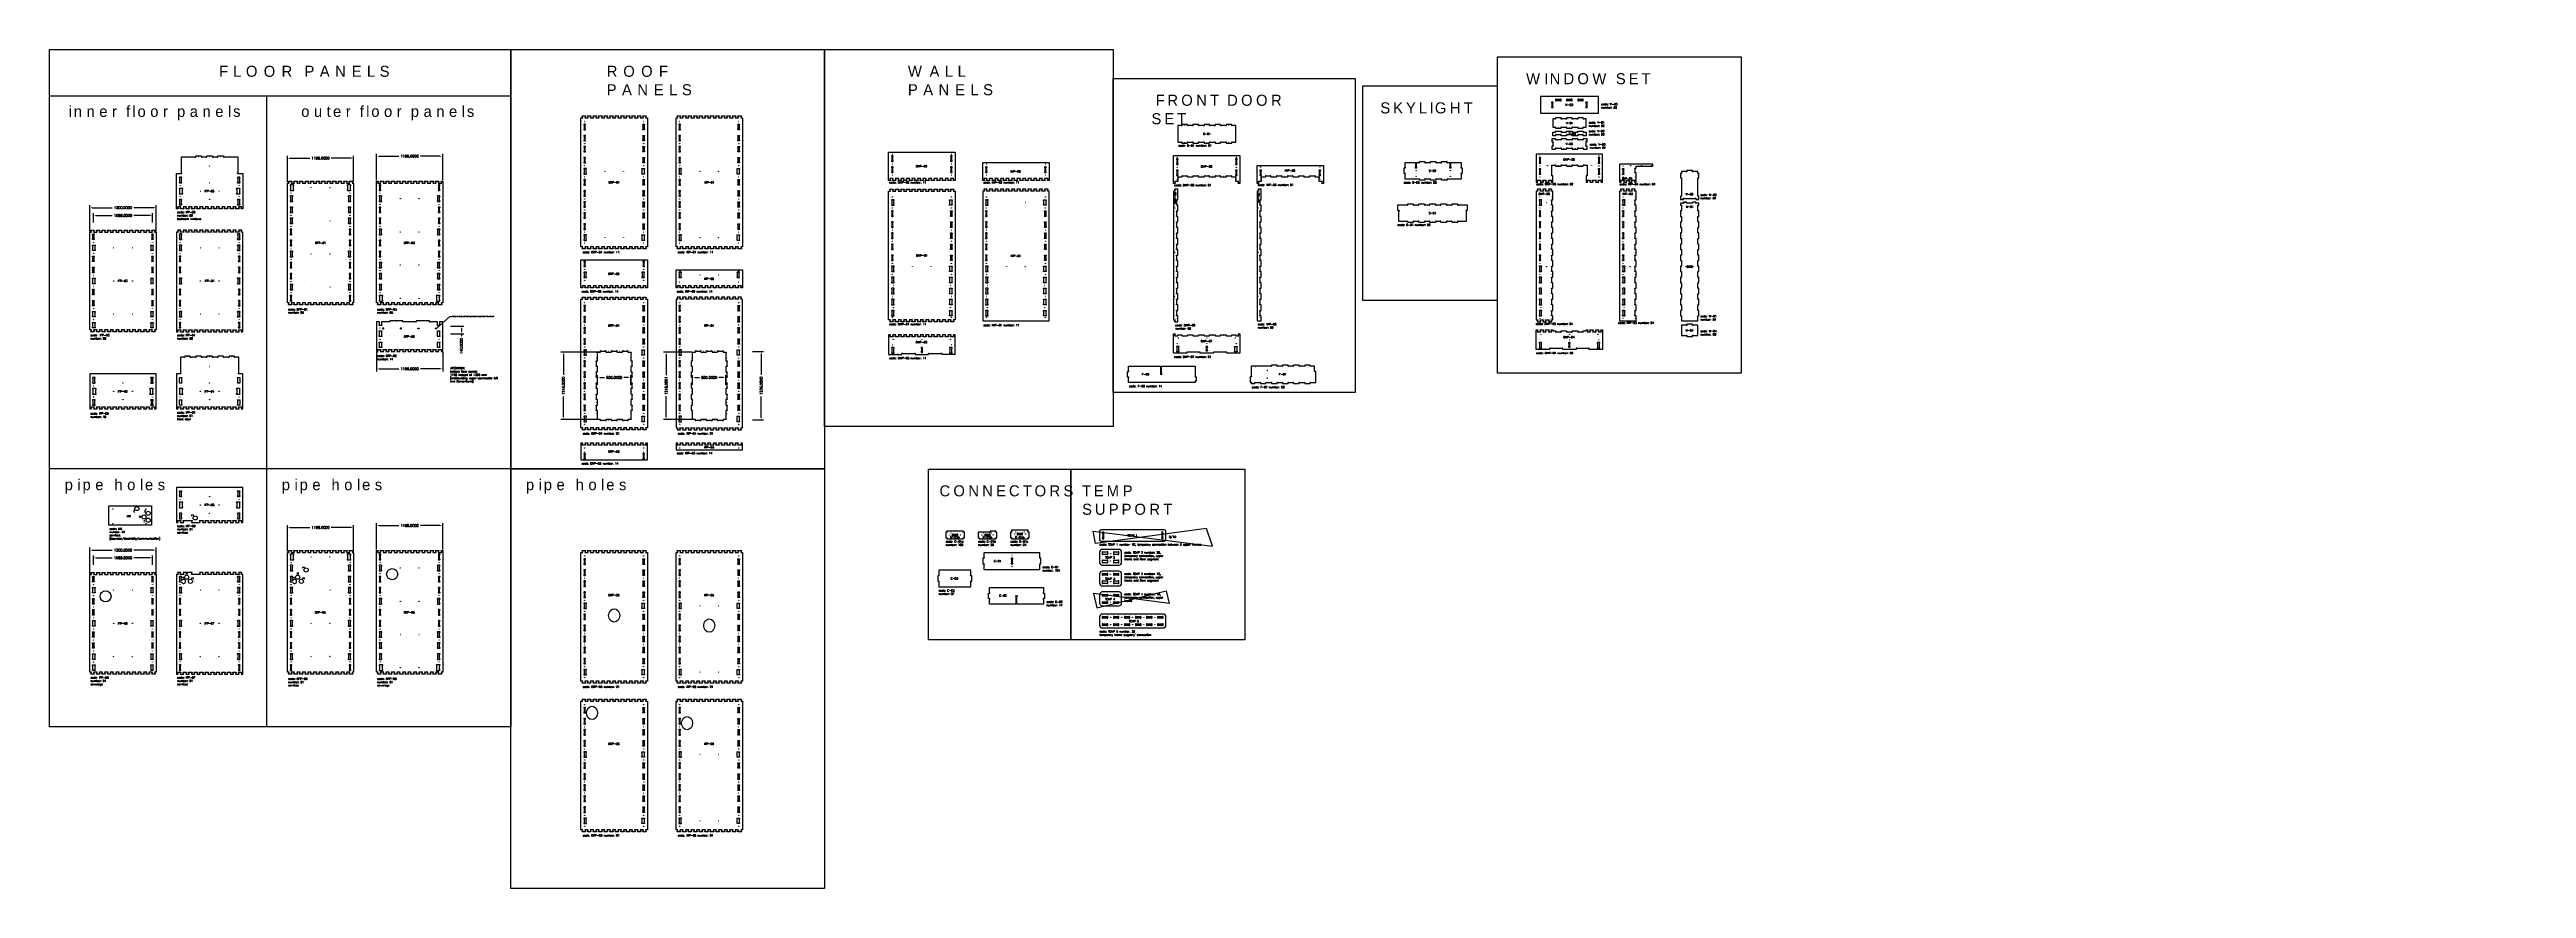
# Model space of a CAD drawing. Header units: millimetres. Extents: x -2063935 to 28085, y -14264 to 11271.
# Drawn here: x -16702 to 28085, y -14264 to 906 of the extents above; entities that cross this region are included whole.
import ezdxf
from ezdxf import colors
from ezdxf.entities.mleader import LeaderData, LeaderLine
from ezdxf.math import Vec2, Vec3

# ---------------------------------------------------------------- set-up
doc = ezdxf.new("R2010")
doc.units = ezdxf.units.MM
for name, color, linetype in [('ATTENTION', 30, 'Continuous'), ('codes', 1, 'Continuous'), ('collection', 9, 'Continuous'), ('dimensions', 4, 'Continuous'), ('drill holes d4mm x 30mm screws', 7, 'Continuous'), ('drill holes d4mm x 50mm screws', 3, 'Continuous'), ('guide lines', 252, 'Continuous'), ('holes d12mm for bolts d10mm', 6, 'Continuous'), ('text', 4, 'Continuous')]:
    doc.layers.add(name, color=color, linetype=linetype)
doc.styles.get("Standard").update_dxf_attribs({"font": 'romans.shx'})
doc.dimstyles.get("Standard").update_dxf_attribs({"dimscale": 250, "dimtxt": 0.18, "dimasz": 0.18, "dimexe": 0.18, "dimexo": 0.0625, "dimgap": 0.09, "dimtad": 0, "dimdec": 4, "dimzin": 0, "dimdsep": 46, "dimtxsty": 'Standard', "dimcen": 0.09, "dimclre": 252, "dimadec": 0, "dimazin": 0, "dimtfac": 1, "dimtdec": 4, "dimtofl": 0, "dimtmove": 0, "dimatfit": 3, "dimfxl": 1, "dimtolj": 1, "dimtzin": 0, "dimarcsym": 0})

# ---------------------------------------------------------------- blocks, each defined once
blk = doc.blocks.new('*D1')
at = {"layer": 'Defpoints', "color": 0, "transparency": 16777216}
for p in [(-4006, -4555), (-4006, -5791), (-3835, -5791)]:
    blk.add_point(p, dxfattribs=at)
at = {"layer": 'dimensions', "color": 252, "lineweight": -2, "transparency": 16777216}
for p, q in [((-3990, -4555), (-3790, -4555)), ((-3990, -5791), (-3790, -5791))]:
    blk.add_line(p, q, dxfattribs=at)
at = {"layer": 'dimensions', "color": 0, "lineweight": -2, "transparency": 16777216}
for p, q in [((-3835, -4600), (-3835, -4978)), ((-3835, -5746), (-3835, -5368))]:
    blk.add_line(p, q, dxfattribs=at)
at = {"layer": 'dimensions', "color": 0, "transparency": 16777216}
for points in [[(-3842, -4600), (-3827, -4600), (-3835, -4555)], [(-3842, -5746), (-3827, -5746), (-3835, -5791)]]:
    blk.add_solid(points, dxfattribs=at)
at = {"layer": 'dimensions', "color": 0, "transparency": 16777216, "insert": (-3835, -5173), "char_height": 45, "attachment_point": 5, "rotation": 90}
blk.add_mtext('\\A1;1236.0000', dxfattribs=at)
blk = doc.blocks.new('*D2')
at = {"layer": 'Defpoints', "color": 0, "transparency": 16777216}
for p in [(-5074, -5173), (-4474, -5025), (-4474, -5173)]:
    blk.add_point(p, dxfattribs=at)
at = {"layer": 'dimensions', "color": 252, "lineweight": -2, "transparency": 16777216}
for p, q in [((-5074, -5157), (-5074, -4980)), ((-4474, -5157), (-4474, -4980))]:
    blk.add_line(p, q, dxfattribs=at)
at = {"layer": 'dimensions', "color": 0, "lineweight": -2, "transparency": 16777216}
for p, q in [((-5029, -5025), (-4949, -5025)), ((-4519, -5025), (-4598, -5025))]:
    blk.add_line(p, q, dxfattribs=at)
at = {"layer": 'dimensions', "color": 0, "transparency": 16777216}
for points in [[(-5029, -5017), (-5029, -5032), (-5074, -5025)], [(-4519, -5017), (-4519, -5032), (-4474, -5025)]]:
    blk.add_solid(points, dxfattribs=at)
at = {"layer": 'dimensions', "color": 0, "transparency": 16777216, "insert": (-4774, -5025), "char_height": 45, "attachment_point": 5}
blk.add_mtext('\\A1;600.0000', dxfattribs=at)
blk = doc.blocks.new('*D3')
at = {"layer": 'Defpoints', "color": 0, "transparency": 16777216}
for p in [(-5074, -4564), (-5553, -5782), (-5074, -5782)]:
    blk.add_point(p, dxfattribs=at)
at = {"layer": 'dimensions', "color": 252, "lineweight": -2, "transparency": 16777216}
for p, q in [((-5089, -4564), (-5598, -4564)), ((-5089, -5782), (-5598, -5782))]:
    blk.add_line(p, q, dxfattribs=at)
at = {"layer": 'dimensions', "color": 0, "lineweight": -2, "transparency": 16777216}
for p, q in [((-5553, -4609), (-5553, -4985)), ((-5553, -5737), (-5553, -5362))]:
    blk.add_line(p, q, dxfattribs=at)
at = {"layer": 'dimensions', "color": 0, "transparency": 16777216}
for points in [[(-5560, -4609), (-5545, -4609), (-5553, -4564)], [(-5560, -5737), (-5545, -5737), (-5553, -5782)]]:
    blk.add_solid(points, dxfattribs=at)
at = {"layer": 'dimensions', "color": 0, "transparency": 16777216, "insert": (-5553, -5173), "char_height": 45, "attachment_point": 5, "rotation": 90}
blk.add_mtext('\\A1;1218.0001', dxfattribs=at)
blk = doc.blocks.new('*D4')
at = {"layer": 'Defpoints', "color": 0, "transparency": 16777216}
for p in [(-7411, -4564), (-6743, -4564), (-6743, -5782)]:
    blk.add_point(p, dxfattribs=at)
at = {"layer": 'dimensions', "color": 252, "lineweight": -2, "transparency": 16777216}
for p, q in [((-6758, -4564), (-7456, -4564)), ((-6758, -5782), (-7456, -5782))]:
    blk.add_line(p, q, dxfattribs=at)
at = {"layer": 'dimensions', "color": 0, "lineweight": -2, "transparency": 16777216}
for p, q in [((-7411, -4609), (-7411, -4978)), ((-7411, -5737), (-7411, -5368))]:
    blk.add_line(p, q, dxfattribs=at)
at = {"layer": 'dimensions', "color": 0, "transparency": 16777216}
for points in [[(-7418, -4609), (-7403, -4609), (-7411, -4564)], [(-7418, -5737), (-7403, -5737), (-7411, -5782)]]:
    blk.add_solid(points, dxfattribs=at)
at = {"layer": 'dimensions', "color": 0, "transparency": 16777216, "insert": (-7411, -5173), "char_height": 45, "attachment_point": 5, "rotation": 90}
blk.add_mtext('\\A1;1218.0000', dxfattribs=at)
blk = doc.blocks.new('*D5')
at = {"layer": 'Defpoints', "color": 0, "transparency": 16777216}
for p in [(-15908, -2235), (-14840, -2095), (-14840, -2235)]:
    blk.add_point(p, dxfattribs=at)
at = {"layer": 'dimensions', "color": 252, "lineweight": -2, "transparency": 16777216}
for p, q in [((-15908, -2219), (-15908, -2050)), ((-14840, -2219), (-14840, -2050))]:
    blk.add_line(p, q, dxfattribs=at)
at = {"layer": 'dimensions', "color": 0, "lineweight": -2, "transparency": 16777216}
for p, q in [((-15863, -2095), (-15569, -2095)), ((-14885, -2095), (-15179, -2095))]:
    blk.add_line(p, q, dxfattribs=at)
at = {"layer": 'dimensions', "color": 0, "transparency": 16777216}
for points in [[(-15863, -2087), (-15863, -2102), (-15908, -2095)], [(-14885, -2087), (-14885, -2102), (-14840, -2095)]]:
    blk.add_solid(points, dxfattribs=at)
at = {"layer": 'dimensions', "color": 0, "transparency": 16777216, "insert": (-15374, -2095), "char_height": 45, "attachment_point": 5}
blk.add_mtext('\\A1;1068.0000', dxfattribs=at)
blk = doc.blocks.new('*D6')
at = {"layer": 'Defpoints', "color": 0, "transparency": 16777216}
for p in [(-9471, -4095), (-9471, -4235), (-9255, -4235)]:
    blk.add_point(p, dxfattribs=at)
at = {"layer": 'dimensions', "color": 252, "lineweight": -2, "transparency": 16777216}
for p, q in [((-9455, -4095), (-9210, -4095)), ((-9455, -4235), (-9210, -4235))]:
    blk.add_line(p, q, dxfattribs=at)
at = {"layer": 'dimensions', "color": 0, "lineweight": -2, "transparency": 16777216}
for p, q in [((-9255, -4140), (-9255, -4190)), ((-9255, -4235), (-9255, -4280))]:
    blk.add_line(p, q, dxfattribs=at)
at = {"layer": 'dimensions', "color": 0, "transparency": 16777216}
for points in [[(-9262, -4140), (-9247, -4140), (-9255, -4095)], [(-9262, -4190), (-9247, -4190), (-9255, -4235)]]:
    blk.add_solid(points, dxfattribs=at)
at = {"layer": 'dimensions', "color": 0, "transparency": 16777216, "insert": (-9255, -4454), "char_height": 45, "attachment_point": 5, "rotation": 90}
blk.add_mtext('\\A1;140.0000', dxfattribs=at)
blk = doc.blocks.new('*D7')
at = {"layer": 'Defpoints', "color": 0, "transparency": 16777216}
for p in [(-9593, -1023), (-10789, -1474), (-9593, -1474)]:
    blk.add_point(p, dxfattribs=at)
at = {"layer": 'dimensions', "color": 252, "lineweight": -2, "transparency": 16777216}
for p, q in [((-10789, -1458), (-10789, -978)), ((-9593, -1458), (-9593, -978))]:
    blk.add_line(p, q, dxfattribs=at)
at = {"layer": 'dimensions', "color": 0, "lineweight": -2, "transparency": 16777216}
for p, q in [((-10744, -1023), (-10387, -1023)), ((-9638, -1023), (-9997, -1023))]:
    blk.add_line(p, q, dxfattribs=at)
at = {"layer": 'dimensions', "color": 0, "transparency": 16777216}
for points in [[(-10744, -1016), (-10744, -1031), (-10789, -1023)], [(-9638, -1016), (-9638, -1031), (-9593, -1023)]]:
    blk.add_solid(points, dxfattribs=at)
at = {"layer": 'dimensions', "color": 0, "transparency": 16777216, "insert": (-10192, -1023), "char_height": 45, "attachment_point": 5}
blk.add_mtext('\\A1;1196.0000', dxfattribs=at)
blk = doc.blocks.new('*D8')
at = {"layer": 'Defpoints', "color": 0, "transparency": 16777216}
for p in [(-11204, -1059), (-12400, -1510), (-11204, -1510)]:
    blk.add_point(p, dxfattribs=at)
at = {"layer": 'dimensions', "color": 252, "lineweight": -2, "transparency": 16777216}
for p, q in [((-12400, -1494), (-12400, -1014)), ((-11204, -1494), (-11204, -1014))]:
    blk.add_line(p, q, dxfattribs=at)
at = {"layer": 'dimensions', "color": 0, "lineweight": -2, "transparency": 16777216}
for p, q in [((-12355, -1059), (-11997, -1059)), ((-11249, -1059), (-11607, -1059))]:
    blk.add_line(p, q, dxfattribs=at)
at = {"layer": 'dimensions', "color": 0, "transparency": 16777216}
for points in [[(-12355, -1052), (-12355, -1067), (-12400, -1059)], [(-11249, -1052), (-11249, -1067), (-11204, -1059)]]:
    blk.add_solid(points, dxfattribs=at)
at = {"layer": 'dimensions', "color": 0, "transparency": 16777216, "insert": (-11802, -1059), "char_height": 45, "attachment_point": 5}
blk.add_mtext('\\A1;1196.0000', dxfattribs=at)
blk = doc.blocks.new('*D9')
at = {"layer": 'Defpoints', "color": 0, "transparency": 16777216}
for p in [(-10789, -4551), (-9593, -4551), (-9593, -4868)]:
    blk.add_point(p, dxfattribs=at)
at = {"layer": 'dimensions', "color": 252, "lineweight": -2, "transparency": 16777216}
for p, q in [((-10789, -4567), (-10789, -4913)), ((-9593, -4567), (-9593, -4913))]:
    blk.add_line(p, q, dxfattribs=at)
at = {"layer": 'dimensions', "color": 0, "lineweight": -2, "transparency": 16777216}
for p, q in [((-10744, -4868), (-10386, -4868)), ((-9638, -4868), (-9996, -4868))]:
    blk.add_line(p, q, dxfattribs=at)
at = {"layer": 'dimensions', "color": 0, "transparency": 16777216}
for points in [[(-10744, -4860), (-10744, -4875), (-10789, -4868)], [(-9638, -4860), (-9638, -4875), (-9593, -4868)]]:
    blk.add_solid(points, dxfattribs=at)
at = {"layer": 'dimensions', "color": 0, "transparency": 16777216, "insert": (-10191, -4868), "char_height": 45, "attachment_point": 5}
blk.add_mtext('\\A1;1196.0000', dxfattribs=at)
blk = doc.blocks.new('*D10')
at = {"layer": 'Defpoints', "color": 0, "transparency": 16777216}
for p in [(-14774, -1954), (-15974, -2397), (-14774, -2397)]:
    blk.add_point(p, dxfattribs=at)
at = {"layer": 'dimensions', "color": 252, "lineweight": -2, "transparency": 16777216}
for p, q in [((-15974, -2382), (-15974, -1909)), ((-14774, -2382), (-14774, -1909))]:
    blk.add_line(p, q, dxfattribs=at)
at = {"layer": 'dimensions', "color": 0, "lineweight": -2, "transparency": 16777216}
for p, q in [((-15929, -1954), (-15569, -1954)), ((-14819, -1954), (-15179, -1954))]:
    blk.add_line(p, q, dxfattribs=at)
at = {"layer": 'dimensions', "color": 0, "transparency": 16777216}
for points in [[(-15929, -1947), (-15929, -1962), (-15974, -1954)], [(-14819, -1947), (-14819, -1962), (-14774, -1954)]]:
    blk.add_solid(points, dxfattribs=at)
at = {"layer": 'dimensions', "color": 0, "transparency": 16777216, "insert": (-15374, -1954), "char_height": 45, "attachment_point": 5}
blk.add_mtext('\\A1;1200.0000', dxfattribs=at)
blk = doc.blocks.new('*D11')
at = {"layer": 'Defpoints', "color": 0, "transparency": 16777216}
for p in [(-6793, -5173), (-6193, -5025), (-6193, -5173)]:
    blk.add_point(p, dxfattribs=at)
at = {"layer": 'dimensions', "color": 252, "lineweight": -2, "transparency": 16777216}
for p, q in [((-6793, -5157), (-6793, -4980)), ((-6193, -5157), (-6193, -4980))]:
    blk.add_line(p, q, dxfattribs=at)
at = {"layer": 'dimensions', "color": 0, "lineweight": -2, "transparency": 16777216}
for p, q in [((-6748, -5025), (-6668, -5025)), ((-6238, -5025), (-6317, -5025))]:
    blk.add_line(p, q, dxfattribs=at)
at = {"layer": 'dimensions', "color": 0, "transparency": 16777216}
for points in [[(-6748, -5017), (-6748, -5032), (-6793, -5025)], [(-6238, -5017), (-6238, -5032), (-6193, -5025)]]:
    blk.add_solid(points, dxfattribs=at)
at = {"layer": 'dimensions', "color": 0, "transparency": 16777216, "insert": (-6493, -5025), "char_height": 45, "attachment_point": 5}
blk.add_mtext('\\A1;600.0000', dxfattribs=at)
blk = doc.blocks.new('*D13')
at = {"layer": 'Defpoints', "color": 0, "transparency": 16777216}
for p in [(-15908, -8426), (-14840, -8286), (-14840, -8426)]:
    blk.add_point(p, dxfattribs=at)
at = {"layer": 'dimensions', "color": 252, "lineweight": -2, "transparency": 16777216}
for p, q in [((-15908, -8411), (-15908, -8241)), ((-14840, -8411), (-14840, -8241))]:
    blk.add_line(p, q, dxfattribs=at)
at = {"layer": 'dimensions', "color": 0, "lineweight": -2, "transparency": 16777216}
for p, q in [((-15863, -8286), (-15569, -8286)), ((-14885, -8286), (-15179, -8286))]:
    blk.add_line(p, q, dxfattribs=at)
at = {"layer": 'dimensions', "color": 0, "transparency": 16777216}
for points in [[(-15863, -8279), (-15863, -8294), (-15908, -8286)], [(-14885, -8279), (-14885, -8294), (-14840, -8286)]]:
    blk.add_solid(points, dxfattribs=at)
at = {"layer": 'dimensions', "color": 0, "transparency": 16777216, "insert": (-15374, -8286), "char_height": 45, "attachment_point": 5}
blk.add_mtext('\\A1;1068.0000', dxfattribs=at)
blk = doc.blocks.new('*D14')
at = {"layer": 'Defpoints', "color": 0, "transparency": 16777216}
for p in [(-14774, -8146), (-15974, -8589), (-14774, -8589)]:
    blk.add_point(p, dxfattribs=at)
at = {"layer": 'dimensions', "color": 252, "lineweight": -2, "transparency": 16777216}
for p, q in [((-15974, -8573), (-15974, -8101)), ((-14774, -8573), (-14774, -8101))]:
    blk.add_line(p, q, dxfattribs=at)
at = {"layer": 'dimensions', "color": 0, "lineweight": -2, "transparency": 16777216}
for p, q in [((-15929, -8146), (-15569, -8146)), ((-14819, -8146), (-15179, -8146))]:
    blk.add_line(p, q, dxfattribs=at)
at = {"layer": 'dimensions', "color": 0, "transparency": 16777216}
for points in [[(-15929, -8139), (-15929, -8154), (-15974, -8146)], [(-14819, -8139), (-14819, -8154), (-14774, -8146)]]:
    blk.add_solid(points, dxfattribs=at)
at = {"layer": 'dimensions', "color": 0, "transparency": 16777216, "insert": (-15374, -8146), "char_height": 45, "attachment_point": 5}
blk.add_mtext('\\A1;1200.0000', dxfattribs=at)
blk = doc.blocks.new('*D15')
at = {"layer": 'Defpoints', "color": 0, "transparency": 16777216}
for p in [(-9593, -7702), (-10789, -8153), (-9593, -8153)]:
    blk.add_point(p, dxfattribs=at)
at = {"layer": 'dimensions', "color": 252, "lineweight": -2, "transparency": 16777216}
for p, q in [((-10789, -8137), (-10789, -7657)), ((-9593, -8137), (-9593, -7657))]:
    blk.add_line(p, q, dxfattribs=at)
at = {"layer": 'dimensions', "color": 0, "lineweight": -2, "transparency": 16777216}
for p, q in [((-10744, -7702), (-10387, -7702)), ((-9638, -7702), (-9997, -7702))]:
    blk.add_line(p, q, dxfattribs=at)
at = {"layer": 'dimensions', "color": 0, "transparency": 16777216}
for points in [[(-10744, -7695), (-10744, -7710), (-10789, -7702)], [(-9638, -7695), (-9638, -7710), (-9593, -7702)]]:
    blk.add_solid(points, dxfattribs=at)
at = {"layer": 'dimensions', "color": 0, "transparency": 16777216, "insert": (-10192, -7702), "char_height": 45, "attachment_point": 5}
blk.add_mtext('\\A1;1196.0000', dxfattribs=at)
blk = doc.blocks.new('*D16')
at = {"layer": 'Defpoints', "color": 0, "transparency": 16777216}
for p in [(-11204, -7738), (-12400, -8189), (-11204, -8189)]:
    blk.add_point(p, dxfattribs=at)
at = {"layer": 'dimensions', "color": 252, "lineweight": -2, "transparency": 16777216}
for p, q in [((-12400, -8173), (-12400, -7693)), ((-11204, -8173), (-11204, -7693))]:
    blk.add_line(p, q, dxfattribs=at)
at = {"layer": 'dimensions', "color": 0, "lineweight": -2, "transparency": 16777216}
for p, q in [((-12355, -7738), (-11997, -7738)), ((-11249, -7738), (-11607, -7738))]:
    blk.add_line(p, q, dxfattribs=at)
at = {"layer": 'dimensions', "color": 0, "transparency": 16777216}
for points in [[(-12355, -7731), (-12355, -7746), (-12400, -7738)], [(-11249, -7731), (-11249, -7746), (-11204, -7738)]]:
    blk.add_solid(points, dxfattribs=at)
at = {"layer": 'dimensions', "color": 0, "transparency": 16777216, "insert": (-11802, -7738), "char_height": 45, "attachment_point": 5}
blk.add_mtext('\\A1;1196.0000', dxfattribs=at)

msp = doc.modelspace()

# ---------------------------------------------------------------- linework, layer by layer
at = {"color": 2}
for p, q in [((-10698.46335, -4083.32595), (-10734.46335, -4083.32595)), ((-9648.46335, -4083.32595), (-9684.46335, -4083.32595)), ((-329.41142, -4609.66837), (-569.41142, -4609.66837))]:
    msp.add_line(p, q, dxfattribs=at)
for points in [[(10254.71191, 56.13641), (10254.71191, -243.86359), (11304.71191, -243.86359), (11304.71191, 56.13641)], [(-6673.76151, -2695.41332), (-6661.76151, -2659.41332), (-6723.76151, -2659.41332), (-6711.76151, -2695.41332), (-6773.76151, -2695.41332), (-6761.76151, -2659.41332), (-6823.76151, -2659.41332), (-6811.76151, -2695.41332), (-6873.76151, -2695.41332), (-6861.76151, -2659.41332), (-6923.76151, -2659.41332), (-6911.76151, -2695.41332), (-6973.76151, -2695.41332), (-6961.76151, -2659.41332), (-7023.76151, -2659.41332), (-7011.76151, -2695.41332), (-7073.76151, -2695.41332), (-7061.76151, -2659.41332), (-7092.76151, -2659.41332), (-7092.76151, -331.41332), (-7061.76151, -331.41332), (-7073.76151, -295.41332), (-7011.76151, -295.41332), (-7023.76151, -331.41332), (-6961.76151, -331.41332), (-6973.76151, -295.41332), (-6911.76151, -295.41332), (-6923.76151, -331.41332), (-6861.76151, -331.41332), (-6873.76151, -295.41332), (-6811.76151, -295.41332), (-6823.76151, -331.41332), (-6761.76151, -331.41332), (-6773.76151, -295.41332), (-6711.76151, -295.41332), (-6723.76151, -331.41332), (-6661.76151, -331.41332), (-6673.76151, -295.41332), (-6611.76151, -295.41332), (-6623.76151, -331.41332), (-6561.76151, -331.41332), (-6573.76151, -295.41332), (-6511.76151, -295.41332), (-6523.76151, -331.41332), (-6461.76151, -331.41332), (-6473.76151, -295.41332), (-6411.76151, -295.41332), (-6423.76151, -331.41332), (-6361.76151, -331.41332), (-6373.76151, -295.41332), (-6311.76151, -295.41332), (-6323.76151, -331.41332), (-6261.76151, -331.41332), (-6273.76151, -295.41332), (-6211.76151, -295.41332), (-6223.76151, -331.41332), (-6161.76151, -331.41332), (-6173.76151, -295.41332), (-6111.76151, -295.41332), (-6123.76151, -331.41332), (-6061.76151, -331.41332), (-6073.76151, -295.41332), (-6011.76151, -295.41332), (-6023.76151, -331.41332), (-5961.76151, -331.41332), (-5973.76151, -295.41332), (-5911.76151, -295.41332), (-5923.76151, -331.41332), (-5892.76151, -331.41332), (-5892.76151, -2659.41332), (-5923.76151, -2659.41332), (-5911.76151, -2695.41332), (-5973.76151, -2695.41332), (-5961.76151, -2659.41332), (-6023.76151, -2659.41332), (-6011.76151, -2695.41332), (-6073.76151, -2695.41332), (-6061.76151, -2659.41332), (-6123.76151, -2659.41332), (-6111.76151, -2695.41332), (-6173.76151, -2695.41332), (-6161.76151, -2659.41332), (-6223.76151, -2659.41332), (-6211.76151, -2695.41332), (-6273.76151, -2695.41332), (-6261.76151, -2659.41332), (-6323.76151, -2659.41332), (-6311.76151, -2695.41332), (-6373.76151, -2695.41332), (-6361.76151, -2659.41332), (-6423.76151, -2659.41332), (-6411.76151, -2695.41332), (-6473.76151, -2695.41332), (-6461.76151, -2659.41332), (-6523.76151, -2659.41332), (-6511.76151, -2695.41332), (-6573.76151, -2695.41332), (-6561.76151, -2659.41332), (-6623.76151, -2659.41332), (-6611.76151, -2695.41332)], [(-4692.70889, -295.41332), (-4704.70889, -331.41332), (-4642.70889, -331.41332), (-4654.70889, -295.41332), (-4592.70889, -295.41332), (-4604.70889, -331.41332), (-4542.70889, -331.41332), (-4554.70889, -295.41332), (-4492.70889, -295.41332), (-4504.70889, -331.41332), (-4442.70889, -331.41332), (-4454.70889, -295.41332), (-4392.70889, -295.41332), (-4404.70889, -331.41332), (-4342.70889, -331.41332), (-4354.70889, -295.41332), (-4292.70889, -295.41332), (-4304.70889, -331.41332), (-4242.70889, -331.41332), (-4254.70889, -295.41332), (-4192.70889, -295.41332), (-4204.70889, -331.41332), (-4173.70889, -331.41332), (-4173.70889, -2659.41332), (-4204.70889, -2659.41332), (-4192.70889, -2695.41332), (-4254.70889, -2695.41332), (-4242.70889, -2659.41332), (-4304.70889, -2659.41332), (-4292.70889, -2695.41332), (-4354.70889, -2695.41332), (-4342.70889, -2659.41332), (-4404.70889, -2659.41332), (-4392.70889, -2695.41332), (-4454.70889, -2695.41332), (-4442.70889, -2659.41332), (-4504.70889, -2659.41332), (-4492.70889, -2695.41332), (-4554.70889, -2695.41332), (-4542.70889, -2659.41332), (-4604.70889, -2659.41332), (-4592.70889, -2695.41332), (-4654.70889, -2695.41332), (-4642.70889, -2659.41332), (-4704.70889, -2659.41332), (-4692.70889, -2695.41332), (-4754.70889, -2695.41332), (-4742.70889, -2659.41332), (-4804.70889, -2659.41332), (-4792.70889, -2695.41332), (-4854.70889, -2695.41332), (-4842.70889, -2659.41332), (-4904.70889, -2659.41332), (-4892.70889, -2695.41332), (-4954.70889, -2695.41332), (-4942.70889, -2659.41332), (-5004.70889, -2659.41332), (-4992.70889, -2695.41332), (-5054.70889, -2695.41332), (-5042.70889, -2659.41332), (-5104.70889, -2659.41332), (-5092.70889, -2695.41332), (-5154.70889, -2695.41332), (-5142.70889, -2659.41332), (-5204.70889, -2659.41332), (-5192.70889, -2695.41332), (-5254.70889, -2695.41332), (-5242.70889, -2659.41332), (-5304.70889, -2659.41332), (-5292.70889, -2695.41332), (-5354.70889, -2695.41332), (-5342.70889, -2659.41332), (-5373.70889, -2659.41332), (-5373.70889, -331.41332), (-5342.70889, -331.41332), (-5354.70889, -295.41332), (-5292.70889, -295.41332), (-5304.70889, -331.41332), (-5242.70889, -331.41332), (-5254.70889, -295.41332), (-5192.70889, -295.41332), (-5204.70889, -331.41332), (-5142.70889, -331.41332), (-5154.70889, -295.41332), (-5092.70889, -295.41332), (-5104.70889, -331.41332), (-5042.70889, -331.41332), (-5054.70889, -295.41332), (-4992.70889, -295.41332), (-5004.70889, -331.41332), (-4942.70889, -331.41332), (-4954.70889, -295.41332), (-4892.70889, -295.41332), (-4904.70889, -331.41332), (-4842.70889, -331.41332), (-4854.70889, -295.41332), (-4792.70889, -295.41332), (-4804.70889, -331.41332), (-4742.70889, -331.41332), (-4754.70889, -295.41332)], [(-1160.41142, -1459.4622), (-1148.41142, -1423.4622), (-1210.41142, -1423.4622), (-1198.41142, -1459.4622), (-1260.41142, -1459.4622), (-1248.41142, -1423.4622), (-1310.41142, -1423.4622), (-1298.41142, -1459.4622), (-1360.41142, -1459.4622), (-1348.41142, -1423.4622), (-1410.41142, -1423.4622), (-1398.41142, -1459.4622), (-1460.41142, -1459.4622), (-1448.41142, -1423.4622), (-1510.41142, -1423.4622), (-1498.41142, -1459.4622), (-1529.41142, -1459.4622), (-1529.41142, -951.86481), (-329.41142, -951.86481), (-329.41142, -1459.4622), (-360.41142, -1459.4622), (-348.41142, -1423.4622), (-410.41142, -1423.4622), (-398.41142, -1459.4622), (-460.41142, -1459.4622), (-448.41142, -1423.4622), (-510.41142, -1423.4622), (-498.41142, -1459.4622), (-560.41142, -1459.4622), (-548.41142, -1423.4622), (-610.41142, -1423.4622), (-598.41142, -1459.4622), (-660.41142, -1459.4622), (-648.41142, -1423.4622), (-710.41142, -1423.4622), (-698.41142, -1459.4622), (-760.41142, -1459.4622), (-748.41142, -1423.4622), (-810.41142, -1423.4622), (-798.41142, -1459.4622), (-860.41142, -1459.4622), (-848.41142, -1423.4622), (-910.41142, -1423.4622), (-898.41142, -1459.4622), (-960.41142, -1459.4622), (-948.41142, -1423.4622), (-1010.41142, -1423.4622), (-998.41142, -1459.4622), (-1060.41142, -1459.4622), (-1048.41142, -1423.4622), (-1110.41142, -1423.4622), (-1098.41142, -1459.4622)], [(1370.85525, -1459.80845), (1339.85525, -1459.80845), (1351.85525, -1423.80845), (1289.85525, -1423.80845), (1301.85525, -1459.80845), (1239.85525, -1459.80845), (1251.85525, -1423.80845), (1189.85525, -1423.80845), (1201.85525, -1459.80845), (1139.85525, -1459.80845), (1151.85525, -1423.80845), (1089.85525, -1423.80845), (1101.85525, -1459.80845), (1039.85525, -1459.80845), (1051.85525, -1423.80845), (989.85525, -1423.80845), (1001.85525, -1459.80845), (939.85525, -1459.80845), (951.85525, -1423.80845), (889.85525, -1423.80845), (901.85525, -1459.80845), (839.85525, -1459.80845), (851.85525, -1423.80845), (789.85525, -1423.80845), (801.85525, -1459.80845), (739.85525, -1459.80845), (751.85525, -1423.80845), (689.85525, -1423.80845), (701.85525, -1459.80845), (639.85525, -1459.80845), (651.85525, -1423.80845), (589.85525, -1423.80845), (601.85525, -1459.80845), (539.85525, -1459.80845), (551.85525, -1423.80845), (489.85525, -1423.80845), (501.85525, -1459.80845), (439.85525, -1459.80845), (451.85525, -1423.80845), (389.85525, -1423.80845), (401.85525, -1459.80845), (339.85525, -1459.80845), (351.85525, -1423.80845), (289.85525, -1423.80845), (301.85525, -1459.80845), (239.85525, -1459.80845), (251.85525, -1423.80845), (189.85525, -1423.80845), (201.85525, -1459.80845), (170.85525, -1459.80845), (170.85525, -1135.80845), (1370.85525, -1135.80845)], [(-12182.857, -3709.94205), (-12170.857, -3673.94205), (-12232.857, -3673.94205), (-12220.857, -3709.94205), (-12282.857, -3709.94205), (-12270.857, -3673.94205), (-12332.857, -3673.94205), (-12320.857, -3709.94205), (-12382.857, -3709.94205), (-12370.857, -3673.94205), (-12399.857, -3673.94205), (-12399.857, -1509.94205), (-12370.857, -1509.94205), (-12382.857, -1473.94205), (-12320.857, -1473.94205), (-12332.857, -1509.94205), (-12270.857, -1509.94205), (-12282.857, -1473.94205), (-12220.857, -1473.94205), (-12232.857, -1509.94205), (-12170.857, -1509.94205), (-12182.857, -1473.94205), (-12120.857, -1473.94205), (-12132.857, -1509.94205), (-12070.857, -1509.94205), (-12082.857, -1473.94205), (-12020.857, -1473.94205), (-12032.857, -1509.94205), (-11970.857, -1509.94205), (-11982.857, -1473.94205), (-11920.857, -1473.94205), (-11932.857, -1509.94205), (-11870.857, -1509.94205), (-11882.857, -1473.94205), (-11820.857, -1473.94205), (-11832.857, -1509.94205), (-11770.857, -1509.94205), (-11782.857, -1473.94205), (-11720.857, -1473.94205), (-11732.857, -1509.94205), (-11670.857, -1509.94205), (-11682.857, -1473.94205), (-11620.857, -1473.94205), (-11632.857, -1509.94205), (-11570.857, -1509.94205), (-11582.857, -1473.94205), (-11520.857, -1473.94205), (-11532.857, -1509.94205), (-11470.857, -1509.94205), (-11482.857, -1473.94205), (-11420.857, -1473.94205), (-11432.857, -1509.94205), (-11370.857, -1509.94205), (-11382.857, -1473.94205), (-11320.857, -1473.94205), (-11332.857, -1509.94205), (-11270.857, -1509.94205), (-11282.857, -1473.94205), (-11220.857, -1473.94205), (-11232.857, -1509.94205), (-11203.857, -1509.94205), (-11203.857, -3673.94205), (-11232.857, -3673.94205), (-11220.857, -3709.94205), (-11282.857, -3709.94205), (-11270.857, -3673.94205), (-11332.857, -3673.94205), (-11320.857, -3709.94205), (-11382.857, -3709.94205), (-11370.857, -3673.94205), (-11432.857, -3673.94205), (-11420.857, -3709.94205), (-11482.857, -3709.94205), (-11470.857, -3673.94205), (-11532.857, -3673.94205), (-11520.857, -3709.94205), (-11582.857, -3709.94205), (-11570.857, -3673.94205), (-11632.857, -3673.94205), (-11620.857, -3709.94205), (-11682.857, -3709.94205), (-11670.857, -3673.94205), (-11732.857, -3673.94205), (-11720.857, -3709.94205), (-11782.857, -3709.94205), (-11770.857, -3673.94205), (-11832.857, -3673.94205), (-11820.857, -3709.94205), (-11882.857, -3709.94205), (-11870.857, -3673.94205), (-11932.857, -3673.94205), (-11920.857, -3709.94205), (-11982.857, -3709.94205), (-11970.857, -3673.94205), (-12032.857, -3673.94205), (-12020.857, -3709.94205), (-12082.857, -3709.94205), (-12070.857, -3673.94205), (-12132.857, -3673.94205), (-12120.857, -3709.94205)], [(-10172.46335, -1509.94205), (-10110.46335, -1509.94205), (-10122.46335, -1473.94205), (-10060.46335, -1473.94205), (-10072.46335, -1509.94205), (-10010.46335, -1509.94205), (-10022.46335, -1473.94205), (-9960.46335, -1473.94205), (-9972.46335, -1509.94205), (-9910.46335, -1509.94205), (-9922.46335, -1473.94205), (-9860.46335, -1473.94205), (-9872.46335, -1509.94205), (-9810.46335, -1509.94205), (-9822.46335, -1473.94205), (-9760.46335, -1473.94205), (-9772.46335, -1509.94205), (-9710.46335, -1509.94205), (-9722.46335, -1473.94205), (-9660.46335, -1473.94205), (-9672.46335, -1509.94205), (-9610.46335, -1509.94205), (-9622.46335, -1473.94205), (-9593.46335, -1473.94205), (-9593.46335, -3673.94205), (-9622.46335, -3673.94205), (-9610.46335, -3709.94205), (-9672.46335, -3709.94205), (-9660.46335, -3673.94205), (-9722.46335, -3673.94205), (-9710.46335, -3709.94205), (-9772.46335, -3709.94205), (-9760.46335, -3673.94205), (-9822.46335, -3673.94205), (-9810.46335, -3709.94205), (-9872.46335, -3709.94205), (-9860.46335, -3673.94205), (-9922.46335, -3673.94205), (-9910.46335, -3709.94205), (-9972.46335, -3709.94205), (-9960.46335, -3673.94205), (-10022.46335, -3673.94205), (-10010.46335, -3709.94205), (-10072.46335, -3709.94205), (-10060.46335, -3673.94205), (-10122.46335, -3673.94205), (-10110.46335, -3709.94205), (-10172.46335, -3709.94205), (-10160.46335, -3673.94205), (-10222.46335, -3673.94205), (-10210.46335, -3709.94205), (-10272.46335, -3709.94205), (-10260.46335, -3673.94205), (-10322.46335, -3673.94205), (-10310.46335, -3709.94205), (-10372.46335, -3709.94205), (-10360.46335, -3673.94205), (-10422.46335, -3673.94205), (-10410.46335, -3709.94205), (-10472.46335, -3709.94205), (-10460.46335, -3673.94205), (-10522.46335, -3673.94205), (-10510.46335, -3709.94205), (-10572.46335, -3709.94205), (-10560.46335, -3673.94205), (-10622.46335, -3673.94205), (-10610.46335, -3709.94205), (-10672.46335, -3709.94205), (-10660.46335, -3673.94205), (-10722.46335, -3673.94205), (-10710.46335, -3709.94205), (-10772.46335, -3709.94205), (-10760.46335, -3673.94205), (-10789.46335, -3673.94205), (-10789.46335, -1473.94205), (-10760.46335, -1473.94205), (-10772.46335, -1509.94205), (-10710.46335, -1509.94205), (-10722.46335, -1473.94205), (-10660.46335, -1473.94205), (-10672.46335, -1509.94205), (-10610.46335, -1509.94205), (-10622.46335, -1473.94205), (-10560.46335, -1473.94205), (-10572.46335, -1509.94205), (-10510.46335, -1509.94205), (-10522.46335, -1473.94205), (-10460.46335, -1473.94205), (-10472.46335, -1509.94205), (-10410.46335, -1509.94205), (-10422.46335, -1473.94205), (-10360.46335, -1473.94205), (-10372.46335, -1509.94205), (-10310.46335, -1509.94205), (-10322.46335, -1473.94205), (-10260.46335, -1473.94205), (-10272.46335, -1509.94205), (-10210.46335, -1509.94205), (-10222.46335, -1473.94205), (-10160.46335, -1473.94205)], [(-760.41142, -1653.37969), (-698.41142, -1653.37969), (-710.41142, -1617.37969), (-648.41142, -1617.37969), (-660.41142, -1653.37969), (-598.41142, -1653.37969), (-610.41142, -1617.37969), (-548.41142, -1617.37969), (-560.41142, -1653.37969), (-498.41142, -1653.37969), (-510.41142, -1617.37969), (-448.41142, -1617.37969), (-460.41142, -1653.37969), (-398.41142, -1653.37969), (-410.41142, -1617.37969), (-348.41142, -1617.37969), (-360.41142, -1653.37969), (-329.41142, -1653.37969), (-329.41142, -3981.37969), (-360.41142, -3981.37969), (-348.41142, -4017.37969), (-410.41142, -4017.37969), (-398.41142, -3981.37969), (-460.41142, -3981.37969), (-448.41142, -4017.37969), (-510.41142, -4017.37969), (-498.41142, -3981.37969), (-560.41142, -3981.37969), (-548.41142, -4017.37969), (-610.41142, -4017.37969), (-598.41142, -3981.37969), (-660.41142, -3981.37969), (-648.41142, -4017.37969), (-710.41142, -4017.37969), (-698.41142, -3981.37969), (-760.41142, -3981.37969), (-748.41142, -4017.37969), (-810.41142, -4017.37969), (-798.41142, -3981.37969), (-860.41142, -3981.37969), (-848.41142, -4017.37969), (-910.41142, -4017.37969), (-898.41142, -3981.37969), (-960.41142, -3981.37969), (-948.41142, -4017.37969), (-1010.41142, -4017.37969), (-998.41142, -3981.37969), (-1060.41142, -3981.37969), (-1048.41142, -4017.37969), (-1110.41142, -4017.37969), (-1098.41142, -3981.37969), (-1160.41142, -3981.37969), (-1148.41142, -4017.37969), (-1210.41142, -4017.37969), (-1198.41142, -3981.37969), (-1260.41142, -3981.37969), (-1248.41142, -4017.37969), (-1310.41142, -4017.37969), (-1298.41142, -3981.37969), (-1360.41142, -3981.37969), (-1348.41142, -4017.37969), (-1410.41142, -4017.37969), (-1398.41142, -3981.37969), (-1460.41142, -3981.37969), (-1448.41142, -4017.37969), (-1510.41142, -4017.37969), (-1498.41142, -3981.37969), (-1529.41142, -3981.37969), (-1529.41142, -1653.37969), (-1498.41142, -1653.37969), (-1510.41142, -1617.37969), (-1448.41142, -1617.37969), (-1460.41142, -1653.37969), (-1398.41142, -1653.37969), (-1410.41142, -1617.37969), (-1348.41142, -1617.37969), (-1360.41142, -1653.37969), (-1298.41142, -1653.37969), (-1310.41142, -1617.37969), (-1248.41142, -1617.37969), (-1260.41142, -1653.37969), (-1198.41142, -1653.37969), (-1210.41142, -1617.37969), (-1148.41142, -1617.37969), (-1160.41142, -1653.37969), (-1098.41142, -1653.37969), (-1110.41142, -1617.37969), (-1048.41142, -1617.37969), (-1060.41142, -1653.37969), (-998.41142, -1653.37969), (-1010.41142, -1617.37969), (-948.41142, -1617.37969), (-960.41142, -1653.37969), (-898.41142, -1653.37969), (-910.41142, -1617.37969), (-848.41142, -1617.37969), (-860.41142, -1653.37969), (-798.41142, -1653.37969), (-810.41142, -1617.37969), (-748.41142, -1617.37969)], [(801.85525, -1653.37969), (739.85525, -1653.37969), (751.85525, -1617.37969), (689.85525, -1617.37969), (701.85525, -1653.37969), (639.85525, -1653.37969), (651.85525, -1617.37969), (589.85525, -1617.37969), (601.85525, -1653.37969), (539.85525, -1653.37969), (551.85525, -1617.37969), (489.85525, -1617.37969), (501.85525, -1653.37969), (439.85525, -1653.37969), (451.85525, -1617.37969), (389.85525, -1617.37969), (401.85525, -1653.37969), (339.85525, -1653.37969), (351.85525, -1617.37969), (289.85525, -1617.37969), (301.85525, -1653.37969), (239.85525, -1653.37969), (251.85525, -1617.37969), (189.85525, -1617.37969), (201.85525, -1653.37969), (170.85525, -1653.37969), (170.85525, -3999.37969), (1370.85525, -3999.37969), (1370.85525, -1653.37969), (1339.85525, -1653.37969), (1351.85525, -1617.37969), (1289.85525, -1617.37969), (1301.85525, -1653.37969), (1239.85525, -1653.37969), (1251.85525, -1617.37969), (1189.85525, -1617.37969), (1201.85525, -1653.37969), (1139.85525, -1653.37969), (1151.85525, -1617.37969), (1089.85525, -1617.37969), (1101.85525, -1653.37969), (1039.85525, -1653.37969), (1051.85525, -1617.37969), (989.85525, -1617.37969), (1001.85525, -1653.37969), (939.85525, -1653.37969), (951.85525, -1617.37969), (889.85525, -1617.37969), (901.85525, -1653.37969), (839.85525, -1653.37969), (851.85525, -1617.37969), (789.85525, -1617.37969)], [(-14905.34724, -4161.13234), (-14893.34724, -4197.13234), (-14955.34724, -4197.13234), (-14943.34724, -4161.13234), (-15005.34724, -4161.13234), (-14993.34724, -4197.13234), (-15055.34724, -4197.13234), (-15043.34724, -4161.13234), (-15105.34724, -4161.13234), (-15093.34724, -4197.13234), (-15155.34724, -4197.13234), (-15143.34724, -4161.13234), (-15205.34724, -4161.13234), (-15193.34724, -4197.13234), (-15255.34724, -4197.13234), (-15243.34724, -4161.13234), (-15305.34724, -4161.13234), (-15293.34724, -4197.13234), (-15355.34724, -4197.13234), (-15343.34724, -4161.13234), (-15405.34724, -4161.13234), (-15393.34724, -4197.13234), (-15455.34724, -4197.13234), (-15443.34724, -4161.13234), (-15505.34724, -4161.13234), (-15493.34724, -4197.13234), (-15555.34724, -4197.13234), (-15543.34724, -4161.13234), (-15605.34724, -4161.13234), (-15593.34724, -4197.13234), (-15655.34724, -4197.13234), (-15643.34724, -4161.13234), (-15705.34724, -4161.13234), (-15693.34724, -4197.13234), (-15755.34724, -4197.13234), (-15743.34724, -4161.13234), (-15805.34724, -4161.13234), (-15793.34724, -4197.13234), (-15855.34724, -4197.13234), (-15843.34724, -4161.13234), (-15905.34724, -4161.13234), (-15893.34724, -4197.13234), (-15955.34724, -4197.13234), (-15943.34724, -4161.13234), (-15974.34724, -4161.13234), (-15974.34724, -2397.13234), (-15943.34724, -2397.13234), (-15955.34724, -2361.13234), (-15893.34724, -2361.13234), (-15905.34724, -2397.13234), (-15843.34724, -2397.13234), (-15855.34724, -2361.13234), (-15793.34724, -2361.13234), (-15805.34724, -2397.13234), (-15743.34724, -2397.13234), (-15755.34724, -2361.13234), (-15693.34724, -2361.13234), (-15705.34724, -2397.13234), (-15643.34724, -2397.13234), (-15655.34724, -2361.13234), (-15593.34724, -2361.13234), (-15605.34724, -2397.13234), (-15543.34724, -2397.13234), (-15555.34724, -2361.13234), (-15493.34724, -2361.13234), (-15505.34724, -2397.13234), (-15443.34724, -2397.13234), (-15455.34724, -2361.13234), (-15393.34724, -2361.13234), (-15405.34724, -2397.13234), (-15343.34724, -2397.13234), (-15355.34724, -2361.13234), (-15293.34724, -2361.13234), (-15305.34724, -2397.13234), (-15243.34724, -2397.13234), (-15255.34724, -2361.13234), (-15193.34724, -2361.13234), (-15205.34724, -2397.13234), (-15143.34724, -2397.13234), (-15155.34724, -2361.13234), (-15093.34724, -2361.13234), (-15105.34724, -2397.13234), (-15043.34724, -2397.13234), (-15055.34724, -2361.13234), (-14993.34724, -2361.13234), (-15005.34724, -2397.13234), (-14943.34724, -2397.13234), (-14955.34724, -2361.13234), (-14893.34724, -2361.13234), (-14905.34724, -2397.13234), (-14843.34724, -2397.13234), (-14855.34724, -2361.13234), (-14793.34724, -2361.13234), (-14805.34724, -2397.13234), (-14774.34724, -2397.13234), (-14774.34724, -4161.13234), (-14805.34724, -4161.13234), (-14793.34724, -4197.13234), (-14855.34724, -4197.13234), (-14843.34724, -4161.13234)], [(-14288.03134, -4161.13234), (-14226.03134, -4161.13234), (-14238.03134, -4197.13234), (-14176.03134, -4197.13234), (-14188.03134, -4161.13234), (-14126.03134, -4161.13234), (-14138.03134, -4197.13234), (-14076.03134, -4197.13234), (-14088.03134, -4161.13234), (-14026.03134, -4161.13234), (-14038.03134, -4197.13234), (-13976.03134, -4197.13234), (-13988.03134, -4161.13234), (-13926.03134, -4161.13234), (-13938.03134, -4197.13234), (-13876.03134, -4197.13234), (-13888.03134, -4161.13234), (-13826.03134, -4161.13234), (-13838.03134, -4197.13234), (-13776.03134, -4197.13234), (-13788.03134, -4161.13234), (-13726.03134, -4161.13234), (-13738.03134, -4197.13234), (-13676.03134, -4197.13234), (-13688.03134, -4161.13234), (-13626.03134, -4161.13234), (-13638.03134, -4197.13234), (-13576.03134, -4197.13234), (-13588.03134, -4161.13234), (-13526.03134, -4161.13234), (-13538.03134, -4197.13234), (-13476.03134, -4197.13234), (-13488.03134, -4161.13234), (-13426.03134, -4161.13234), (-13438.03134, -4197.13234), (-13376.03134, -4197.13234), (-13388.03134, -4161.13234), (-13326.03134, -4161.13234), (-13338.03134, -4197.13234), (-13276.03134, -4197.13234), (-13288.03134, -4161.13234), (-13226.03134, -4161.13234), (-13238.03134, -4197.13234), (-13207.03134, -4197.13234), (-13207.03134, -2397.13234), (-13238.03134, -2397.13234), (-13226.03134, -2361.13234), (-13288.03134, -2361.13234), (-13276.03134, -2397.13234), (-13338.03134, -2397.13234), (-13326.03134, -2361.13234), (-13388.03134, -2361.13234), (-13376.03134, -2397.13234), (-13438.03134, -2397.13234), (-13426.03134, -2361.13234), (-13488.03134, -2361.13234), (-13476.03134, -2397.13234), (-13538.03134, -2397.13234), (-13526.03134, -2361.13234), (-13588.03134, -2361.13234), (-13576.03134, -2397.13234), (-13638.03134, -2397.13234), (-13626.03134, -2361.13234), (-13688.03134, -2361.13234), (-13676.03134, -2397.13234), (-13738.03134, -2397.13234), (-13726.03134, -2361.13234), (-13788.03134, -2361.13234), (-13776.03134, -2397.13234), (-13838.03134, -2397.13234), (-13826.03134, -2361.13234), (-13888.03134, -2361.13234), (-13876.03134, -2397.13234), (-13938.03134, -2397.13234), (-13926.03134, -2361.13234), (-13988.03134, -2361.13234), (-13976.03134, -2397.13234), (-14038.03134, -2397.13234), (-14026.03134, -2361.13234), (-14088.03134, -2361.13234), (-14076.03134, -2397.13234), (-14138.03134, -2397.13234), (-14126.03134, -2361.13234), (-14188.03134, -2361.13234), (-14176.03134, -2397.13234), (-14238.03134, -2397.13234), (-14226.03134, -2361.13234), (-14288.03134, -2361.13234), (-14276.03134, -2397.13234), (-14338.03134, -2397.13234), (-14326.03134, -2361.13234), (-14388.03134, -2361.13234), (-14376.03134, -2397.13234), (-14407.03134, -2397.13234), (-14407.03134, -4197.13234), (-14376.03134, -4197.13234), (-14388.03134, -4161.13234), (-14326.03134, -4161.13234), (-14338.03134, -4197.13234), (-14276.03134, -4197.13234)], [(-5973.76151, -3368.23388), (-5961.76151, -3404.23388), (-6023.76151, -3404.23388), (-6011.76151, -3368.23388), (-6073.76151, -3368.23388), (-6061.76151, -3404.23388), (-6123.76151, -3404.23388), (-6111.76151, -3368.23388), (-6173.76151, -3368.23388), (-6161.76151, -3404.23388), (-6223.76151, -3404.23388), (-6211.76151, -3368.23388), (-6273.76151, -3368.23388), (-6261.76151, -3404.23388), (-6323.76151, -3404.23388), (-6311.76151, -3368.23388), (-6373.76151, -3368.23388), (-6361.76151, -3404.23388), (-6423.76151, -3404.23388), (-6411.76151, -3368.23388), (-6473.76151, -3368.23388), (-6461.76151, -3404.23388), (-6523.76151, -3404.23388), (-6511.76151, -3368.23388), (-6573.76151, -3368.23388), (-6561.76151, -3404.23388), (-6623.76151, -3404.23388), (-6611.76151, -3368.23388), (-6673.76151, -3368.23388), (-6661.76151, -3404.23388), (-6723.76151, -3404.23388), (-6711.76151, -3368.23388), (-6773.76151, -3368.23388), (-6761.76151, -3404.23388), (-6823.76151, -3404.23388), (-6811.76151, -3368.23388), (-6873.76151, -3368.23388), (-6861.76151, -3404.23388), (-6923.76151, -3404.23388), (-6911.76151, -3368.23388), (-6973.76151, -3368.23388), (-6961.76151, -3404.23388), (-7023.76151, -3404.23388), (-7011.76151, -3368.23388), (-7073.76151, -3368.23388), (-7061.76151, -3404.23388), (-7092.76151, -3404.23388), (-7092.76151, -2896.40877), (-5892.76151, -2896.40877), (-5892.76151, -3404.23388), (-5923.76151, -3404.23388), (-5911.76151, -3368.23388)], [(-4173.70889, -3404.23388), (-4204.70889, -3404.23388), (-4192.70889, -3368.23388), (-4254.70889, -3368.23388), (-4242.70889, -3404.23388), (-4304.70889, -3404.23388), (-4292.70889, -3368.23388), (-4354.70889, -3368.23388), (-4342.70889, -3404.23388), (-4404.70889, -3404.23388), (-4392.70889, -3368.23388), (-4454.70889, -3368.23388), (-4442.70889, -3404.23388), (-4504.70889, -3404.23388), (-4492.70889, -3368.23388), (-4554.70889, -3368.23388), (-4542.70889, -3404.23388), (-4604.70889, -3404.23388), (-4592.70889, -3368.23388), (-4654.70889, -3368.23388), (-4642.70889, -3404.23388), (-4704.70889, -3404.23388), (-4692.70889, -3368.23388), (-4754.70889, -3368.23388), (-4742.70889, -3404.23388), (-4804.70889, -3404.23388), (-4792.70889, -3368.23388), (-4854.70889, -3368.23388), (-4842.70889, -3404.23388), (-4904.70889, -3404.23388), (-4892.70889, -3368.23388), (-4954.70889, -3368.23388), (-4942.70889, -3404.23388), (-5004.70889, -3404.23388), (-4992.70889, -3368.23388), (-5054.70889, -3368.23388), (-5042.70889, -3404.23388), (-5104.70889, -3404.23388), (-5092.70889, -3368.23388), (-5154.70889, -3368.23388), (-5142.70889, -3404.23388), (-5204.70889, -3404.23388), (-5192.70889, -3368.23388), (-5254.70889, -3368.23388), (-5242.70889, -3404.23388), (-5304.70889, -3404.23388), (-5292.70889, -3368.23388), (-5354.70889, -3368.23388), (-5342.70889, -3404.23388), (-5373.70889, -3404.23388), (-5373.70889, -3080.00616), (-4173.70889, -3080.00616)], [(-6473.76151, -5973.12228), (-6461.76151, -5937.12228), (-6523.76151, -5937.12228), (-6511.76151, -5973.12228), (-6573.76151, -5973.12228), (-6561.76151, -5937.12228), (-6623.76151, -5937.12228), (-6611.76151, -5973.12228), (-6673.76151, -5973.12228), (-6661.76151, -5937.12228), (-6723.76151, -5937.12228), (-6711.76151, -5973.12228), (-6773.76151, -5973.12228), (-6761.76151, -5937.12228), (-6823.76151, -5937.12228), (-6811.76151, -5973.12228), (-6873.76151, -5973.12228), (-6861.76151, -5937.12228), (-6923.76151, -5937.12228), (-6911.76151, -5973.12228), (-6973.76151, -5973.12228), (-6961.76151, -5937.12228), (-7023.76151, -5937.12228), (-7011.76151, -5973.12228), (-7073.76151, -5973.12228), (-7061.76151, -5937.12228), (-7092.76151, -5937.12228), (-7092.76151, -3609.12228), (-7061.76151, -3609.12228), (-7073.76151, -3573.12228), (-7011.76151, -3573.12228), (-7023.76151, -3609.12228), (-6961.76151, -3609.12228), (-6973.76151, -3573.12228), (-6911.76151, -3573.12228), (-6923.76151, -3609.12228), (-6861.76151, -3609.12228), (-6873.76151, -3573.12228), (-6811.76151, -3573.12228), (-6823.76151, -3609.12228), (-6761.76151, -3609.12228), (-6773.76151, -3573.12228), (-6711.76151, -3573.12228), (-6723.76151, -3609.12228), (-6661.76151, -3609.12228), (-6673.76151, -3573.12228), (-6611.76151, -3573.12228), (-6623.76151, -3609.12228), (-6561.76151, -3609.12228), (-6573.76151, -3573.12228), (-6511.76151, -3573.12228), (-6523.76151, -3609.12228), (-6461.76151, -3609.12228), (-6473.76151, -3573.12228), (-6411.76151, -3573.12228), (-6423.76151, -3609.12228), (-6361.76151, -3609.12228), (-6373.76151, -3573.12228), (-6311.76151, -3573.12228), (-6323.76151, -3609.12228), (-6261.76151, -3609.12228), (-6273.76151, -3573.12228), (-6211.76151, -3573.12228), (-6223.76151, -3609.12228), (-6161.76151, -3609.12228), (-6173.76151, -3573.12228), (-6111.76151, -3573.12228), (-6123.76151, -3609.12228), (-6061.76151, -3609.12228), (-6073.76151, -3573.12228), (-6011.76151, -3573.12228), (-6023.76151, -3609.12228), (-5961.76151, -3609.12228), (-5973.76151, -3573.12228), (-5911.76151, -3573.12228), (-5923.76151, -3609.12228), (-5892.76151, -3609.12228), (-5892.76151, -5937.12228), (-5923.76151, -5937.12228), (-5911.76151, -5973.12228), (-5973.76151, -5973.12228), (-5961.76151, -5937.12228), (-6023.76151, -5937.12228), (-6011.76151, -5973.12228), (-6073.76151, -5973.12228), (-6061.76151, -5937.12228), (-6123.76151, -5937.12228), (-6111.76151, -5973.12228), (-6173.76151, -5973.12228), (-6161.76151, -5937.12228), (-6223.76151, -5937.12228), (-6211.76151, -5973.12228), (-6273.76151, -5973.12228), (-6261.76151, -5937.12228), (-6323.76151, -5937.12228), (-6311.76151, -5973.12228), (-6373.76151, -5973.12228), (-6361.76151, -5937.12228), (-6423.76151, -5937.12228), (-6411.76151, -5973.12228)], [(-5042.70889, -5937.12228), (-5054.70889, -5973.12228), (-4992.70889, -5973.12228), (-5004.70889, -5937.12228), (-4942.70889, -5937.12228), (-4954.70889, -5973.12228), (-4892.70889, -5973.12228), (-4904.70889, -5937.12228), (-4842.70889, -5937.12228), (-4854.70889, -5973.12228), (-4792.70889, -5973.12228), (-4804.70889, -5937.12228), (-4742.70889, -5937.12228), (-4754.70889, -5973.12228), (-4692.70889, -5973.12228), (-4704.70889, -5937.12228), (-4642.70889, -5937.12228), (-4654.70889, -5973.12228), (-4592.70889, -5973.12228), (-4604.70889, -5937.12228), (-4542.70889, -5937.12228), (-4554.70889, -5973.12228), (-4492.70889, -5973.12228), (-4504.70889, -5937.12228), (-4442.70889, -5937.12228), (-4454.70889, -5973.12228), (-4392.70889, -5973.12228), (-4404.70889, -5937.12228), (-4342.70889, -5937.12228), (-4354.70889, -5973.12228), (-4292.70889, -5973.12228), (-4304.70889, -5937.12228), (-4242.70889, -5937.12228), (-4254.70889, -5973.12228), (-4192.70889, -5973.12228), (-4204.70889, -5937.12228), (-4173.70889, -5937.12228), (-4173.70889, -3609.12228), (-4204.70889, -3609.12228), (-4192.70889, -3573.12228), (-4254.70889, -3573.12228), (-4242.70889, -3609.12228), (-4304.70889, -3609.12228), (-4292.70889, -3573.12228), (-4354.70889, -3573.12228), (-4342.70889, -3609.12228), (-4404.70889, -3609.12228), (-4392.70889, -3573.12228), (-4454.70889, -3573.12228), (-4442.70889, -3609.12228), (-4504.70889, -3609.12228), (-4492.70889, -3573.12228), (-4554.70889, -3573.12228), (-4542.70889, -3609.12228), (-4604.70889, -3609.12228), (-4592.70889, -3573.12228), (-4654.70889, -3573.12228), (-4642.70889, -3609.12228), (-4704.70889, -3609.12228), (-4692.70889, -3573.12228), (-4754.70889, -3573.12228), (-4742.70889, -3609.12228), (-4804.70889, -3609.12228), (-4792.70889, -3573.12228), (-4854.70889, -3573.12228), (-4842.70889, -3609.12228), (-4904.70889, -3609.12228), (-4892.70889, -3573.12228), (-4954.70889, -3573.12228), (-4942.70889, -3609.12228), (-5004.70889, -3609.12228), (-4992.70889, -3573.12228), (-5054.70889, -3573.12228), (-5042.70889, -3609.12228), (-5104.70889, -3609.12228), (-5092.70889, -3573.12228), (-5154.70889, -3573.12228), (-5142.70889, -3609.12228), (-5204.70889, -3609.12228), (-5192.70889, -3573.12228), (-5254.70889, -3573.12228), (-5242.70889, -3609.12228), (-5304.70889, -3609.12228), (-5292.70889, -3573.12228), (-5354.70889, -3573.12228), (-5342.70889, -3609.12228), (-5373.70889, -3609.12228), (-5373.70889, -5937.12228), (-5342.70889, -5937.12228), (-5354.70889, -5973.12228), (-5292.70889, -5973.12228), (-5304.70889, -5937.12228), (-5242.70889, -5937.12228), (-5254.70889, -5973.12228), (-5192.70889, -5973.12228), (-5204.70889, -5937.12228), (-5142.70889, -5937.12228), (-5154.70889, -5973.12228), (-5092.70889, -5973.12228), (-5104.70889, -5937.12228)], [(-15293.34724, -5557.37046), (-15305.34724, -5593.37046), (-15243.34724, -5593.37046), (-15255.34724, -5557.37046), (-15193.34724, -5557.37046), (-15205.34724, -5593.37046), (-15143.34724, -5593.37046), (-15155.34724, -5557.37046), (-15093.34724, -5557.37046), (-15105.34724, -5593.37046), (-15043.34724, -5593.37046), (-15055.34724, -5557.37046), (-14993.34724, -5557.37046), (-15005.34724, -5593.37046), (-14943.34724, -5593.37046), (-14955.34724, -5557.37046), (-14893.34724, -5557.37046), (-14905.34724, -5593.37046), (-14843.34724, -5593.37046), (-14855.34724, -5557.37046), (-14793.34724, -5557.37046), (-14805.34724, -5593.37046), (-14774.34724, -5593.37046), (-14774.34724, -4957.37046), (-15974.34724, -4957.37046), (-15974.34724, -5593.37046), (-15943.34724, -5593.37046), (-15955.34724, -5557.37046), (-15893.34724, -5557.37046), (-15905.34724, -5593.37046), (-15843.34724, -5593.37046), (-15855.34724, -5557.37046), (-15793.34724, -5557.37046), (-15805.34724, -5593.37046), (-15743.34724, -5593.37046), (-15755.34724, -5557.37046), (-15693.34724, -5557.37046), (-15705.34724, -5593.37046), (-15643.34724, -5593.37046), (-15655.34724, -5557.37046), (-15593.34724, -5557.37046), (-15605.34724, -5593.37046), (-15543.34724, -5593.37046), (-15555.34724, -5557.37046), (-15493.34724, -5557.37046), (-15505.34724, -5593.37046), (-15443.34724, -5593.37046), (-15455.34724, -5557.37046), (-15393.34724, -5557.37046), (-15405.34724, -5593.37046), (-15343.34724, -5593.37046), (-15355.34724, -5557.37046)], [(-6711.76151, -6248.9053), (-6773.76151, -6248.9053), (-6761.76151, -6212.9053), (-6823.76151, -6212.9053), (-6811.76151, -6248.9053), (-6873.76151, -6248.9053), (-6861.76151, -6212.9053), (-6923.76151, -6212.9053), (-6911.76151, -6248.9053), (-6973.76151, -6248.9053), (-6961.76151, -6212.9053), (-7023.76151, -6212.9053), (-7011.76151, -6248.9053), (-7073.76151, -6248.9053), (-7061.76151, -6212.9053), (-7092.76151, -6212.9053), (-7092.76151, -6515.55625), (-5892.76151, -6515.55625), (-5892.76151, -6212.9053), (-5923.76151, -6212.9053), (-5911.76151, -6248.9053), (-5973.76151, -6248.9053), (-5961.76151, -6212.9053), (-6023.76151, -6212.9053), (-6011.76151, -6248.9053), (-6073.76151, -6248.9053), (-6061.76151, -6212.9053), (-6123.76151, -6212.9053), (-6111.76151, -6248.9053), (-6173.76151, -6248.9053), (-6161.76151, -6212.9053), (-6223.76151, -6212.9053), (-6211.76151, -6248.9053), (-6273.76151, -6248.9053), (-6261.76151, -6212.9053), (-6323.76151, -6212.9053), (-6311.76151, -6248.9053), (-6373.76151, -6248.9053), (-6361.76151, -6212.9053), (-6423.76151, -6212.9053), (-6411.76151, -6248.9053), (-6473.76151, -6248.9053), (-6461.76151, -6212.9053), (-6523.76151, -6212.9053), (-6511.76151, -6248.9053), (-6573.76151, -6248.9053), (-6561.76151, -6212.9053), (-6623.76151, -6212.9053), (-6611.76151, -6248.9053), (-6673.76151, -6248.9053), (-6661.76151, -6212.9053), (-6723.76151, -6212.9053)], [(-5204.70889, -6212.9053), (-5192.70889, -6248.9053), (-5254.70889, -6248.9053), (-5242.70889, -6212.9053), (-5304.70889, -6212.9053), (-5292.70889, -6248.9053), (-5354.70889, -6248.9053), (-5342.70889, -6212.9053), (-5373.70889, -6212.9053), (-5373.70889, -6331.95887), (-4173.70889, -6331.95887), (-4173.70889, -6212.9053), (-4204.70889, -6212.9053), (-4192.70889, -6248.9053), (-4254.70889, -6248.9053), (-4242.70889, -6212.9053), (-4304.70889, -6212.9053), (-4292.70889, -6248.9053), (-4354.70889, -6248.9053), (-4342.70889, -6212.9053), (-4404.70889, -6212.9053), (-4392.70889, -6248.9053), (-4454.70889, -6248.9053), (-4442.70889, -6212.9053), (-4504.70889, -6212.9053), (-4492.70889, -6248.9053), (-4554.70889, -6248.9053), (-4542.70889, -6212.9053), (-4604.70889, -6212.9053), (-4592.70889, -6248.9053), (-4654.70889, -6248.9053), (-4642.70889, -6212.9053), (-4704.70889, -6212.9053), (-4692.70889, -6248.9053), (-4754.70889, -6248.9053), (-4742.70889, -6212.9053), (-4804.70889, -6212.9053), (-4792.70889, -6248.9053), (-4854.70889, -6248.9053), (-4842.70889, -6212.9053), (-4904.70889, -6212.9053), (-4892.70889, -6248.9053), (-4954.70889, -6248.9053), (-4942.70889, -6212.9053), (-5004.70889, -6212.9053), (-4992.70889, -6248.9053), (-5054.70889, -6248.9053), (-5042.70889, -6212.9053), (-5104.70889, -6212.9053), (-5092.70889, -6248.9053), (-5154.70889, -6248.9053), (-5142.70889, -6212.9053)], [(-13726.03134, -7610.84589), (-13738.03134, -7646.84589), (-13676.03134, -7646.84589), (-13688.03134, -7610.84589), (-13626.03134, -7610.84589), (-13638.03134, -7646.84589), (-13576.03134, -7646.84589), (-13588.03134, -7610.84589), (-13526.03134, -7610.84589), (-13538.03134, -7646.84589), (-13476.03134, -7646.84589), (-13488.03134, -7610.84589), (-13426.03134, -7610.84589), (-13438.03134, -7646.84589), (-13376.03134, -7646.84589), (-13388.03134, -7610.84589), (-13326.03134, -7610.84589), (-13338.03134, -7646.84589), (-13276.03134, -7646.84589), (-13288.03134, -7610.84589), (-13226.03134, -7610.84589), (-13238.03134, -7646.84589), (-13207.03134, -7646.84589), (-13207.03134, -7010.84589), (-14407.03134, -7010.84589), (-14407.03134, -7646.84589), (-14376.03134, -7646.84589), (-14388.03134, -7610.84589), (-14326.03134, -7610.84589), (-14338.03134, -7646.84589), (-14276.03134, -7646.84589), (-14288.03134, -7610.84589), (-14126.03134, -7610.84589), (-14138.03134, -7646.84589), (-13976.03134, -7646.84589), (-13988.03134, -7610.84589), (-13926.03134, -7610.84589), (-13938.03134, -7646.84589), (-13876.03134, -7646.84589), (-13888.03134, -7610.84589), (-13826.03134, -7610.84589), (-13838.03134, -7646.84589), (-13776.03134, -7646.84589), (-13788.03134, -7610.84589)], [(-15629.13854, -7695.08217), (-15629.13854, -7345.08217), (-14859.13854, -7345.08217), (-14859.13854, -7695.08217)], [(-12182.857, -10388.99713), (-12170.857, -10352.99713), (-12232.857, -10352.99713), (-12220.857, -10388.99713), (-12282.857, -10388.99713), (-12270.857, -10352.99713), (-12332.857, -10352.99713), (-12320.857, -10388.99713), (-12382.857, -10388.99713), (-12370.857, -10352.99713), (-12399.857, -10352.99713), (-12399.857, -8188.99713), (-12370.857, -8188.99713), (-12382.857, -8152.99713), (-12320.857, -8152.99713), (-12332.857, -8188.99713), (-12270.857, -8188.99713), (-12282.857, -8152.99713), (-12220.857, -8152.99713), (-12232.857, -8188.99713), (-12170.857, -8188.99713), (-12182.857, -8152.99713), (-12120.857, -8152.99713), (-12132.857, -8188.99713), (-12070.857, -8188.99713), (-12082.857, -8152.99713), (-12020.857, -8152.99713), (-12032.857, -8188.99713), (-11970.857, -8188.99713), (-11982.857, -8152.99713), (-11920.857, -8152.99713), (-11932.857, -8188.99713), (-11870.857, -8188.99713), (-11882.857, -8152.99713), (-11820.857, -8152.99713), (-11832.857, -8188.99713), (-11770.857, -8188.99713), (-11782.857, -8152.99713), (-11720.857, -8152.99713), (-11732.857, -8188.99713), (-11670.857, -8188.99713), (-11682.857, -8152.99713), (-11620.857, -8152.99713), (-11632.857, -8188.99713), (-11570.857, -8188.99713), (-11582.857, -8152.99713), (-11520.857, -8152.99713), (-11532.857, -8188.99713), (-11470.857, -8188.99713), (-11482.857, -8152.99713), (-11420.857, -8152.99713), (-11432.857, -8188.99713), (-11370.857, -8188.99713), (-11382.857, -8152.99713), (-11320.857, -8152.99713), (-11332.857, -8188.99713), (-11270.857, -8188.99713), (-11282.857, -8152.99713), (-11220.857, -8152.99713), (-11232.857, -8188.99713), (-11203.857, -8188.99713), (-11203.857, -10352.99713), (-11232.857, -10352.99713), (-11220.857, -10388.99713), (-11282.857, -10388.99713), (-11270.857, -10352.99713), (-11332.857, -10352.99713), (-11320.857, -10388.99713), (-11382.857, -10388.99713), (-11370.857, -10352.99713), (-11432.857, -10352.99713), (-11420.857, -10388.99713), (-11482.857, -10388.99713), (-11470.857, -10352.99713), (-11532.857, -10352.99713), (-11520.857, -10388.99713), (-11582.857, -10388.99713), (-11570.857, -10352.99713), (-11632.857, -10352.99713), (-11620.857, -10388.99713), (-11682.857, -10388.99713), (-11670.857, -10352.99713), (-11732.857, -10352.99713), (-11720.857, -10388.99713), (-11782.857, -10388.99713), (-11770.857, -10352.99713), (-11832.857, -10352.99713), (-11820.857, -10388.99713), (-11882.857, -10388.99713), (-11870.857, -10352.99713), (-11932.857, -10352.99713), (-11920.857, -10388.99713), (-11982.857, -10388.99713), (-11970.857, -10352.99713), (-12032.857, -10352.99713), (-12020.857, -10388.99713), (-12082.857, -10388.99713), (-12070.857, -10352.99713), (-12132.857, -10352.99713), (-12120.857, -10388.99713)], [(-10172.46335, -8188.99713), (-10110.46335, -8188.99713), (-10122.46335, -8152.99713), (-10060.46335, -8152.99713), (-10072.46335, -8188.99713), (-10010.46335, -8188.99713), (-10022.46335, -8152.99713), (-9960.46335, -8152.99713), (-9972.46335, -8188.99713), (-9910.46335, -8188.99713), (-9922.46335, -8152.99713), (-9860.46335, -8152.99713), (-9872.46335, -8188.99713), (-9810.46335, -8188.99713), (-9822.46335, -8152.99713), (-9760.46335, -8152.99713), (-9772.46335, -8188.99713), (-9710.46335, -8188.99713), (-9722.46335, -8152.99713), (-9660.46335, -8152.99713), (-9672.46335, -8188.99713), (-9610.46335, -8188.99713), (-9622.46335, -8152.99713), (-9593.46335, -8152.99713), (-9593.46335, -10352.99713), (-9622.46335, -10352.99713), (-9610.46335, -10388.99713), (-9672.46335, -10388.99713), (-9660.46335, -10352.99713), (-9722.46335, -10352.99713), (-9710.46335, -10388.99713), (-9772.46335, -10388.99713), (-9760.46335, -10352.99713), (-9822.46335, -10352.99713), (-9810.46335, -10388.99713), (-9872.46335, -10388.99713), (-9860.46335, -10352.99713), (-9922.46335, -10352.99713), (-9910.46335, -10388.99713), (-9972.46335, -10388.99713), (-9960.46335, -10352.99713), (-10022.46335, -10352.99713), (-10010.46335, -10388.99713), (-10072.46335, -10388.99713), (-10060.46335, -10352.99713), (-10122.46335, -10352.99713), (-10110.46335, -10388.99713), (-10172.46335, -10388.99713), (-10160.46335, -10352.99713), (-10222.46335, -10352.99713), (-10210.46335, -10388.99713), (-10272.46335, -10388.99713), (-10260.46335, -10352.99713), (-10322.46335, -10352.99713), (-10310.46335, -10388.99713), (-10372.46335, -10388.99713), (-10360.46335, -10352.99713), (-10422.46335, -10352.99713), (-10410.46335, -10388.99713), (-10472.46335, -10388.99713), (-10460.46335, -10352.99713), (-10522.46335, -10352.99713), (-10510.46335, -10388.99713), (-10572.46335, -10388.99713), (-10560.46335, -10352.99713), (-10622.46335, -10352.99713), (-10610.46335, -10388.99713), (-10672.46335, -10388.99713), (-10660.46335, -10352.99713), (-10722.46335, -10352.99713), (-10710.46335, -10388.99713), (-10772.46335, -10388.99713), (-10760.46335, -10352.99713), (-10789.46335, -10352.99713), (-10789.46335, -8152.99713), (-10760.46335, -8152.99713), (-10772.46335, -8188.99713), (-10710.46335, -8188.99713), (-10722.46335, -8152.99713), (-10660.46335, -8152.99713), (-10672.46335, -8188.99713), (-10610.46335, -8188.99713), (-10622.46335, -8152.99713), (-10560.46335, -8152.99713), (-10572.46335, -8188.99713), (-10510.46335, -8188.99713), (-10522.46335, -8152.99713), (-10460.46335, -8152.99713), (-10472.46335, -8188.99713), (-10410.46335, -8188.99713), (-10422.46335, -8152.99713), (-10360.46335, -8152.99713), (-10372.46335, -8188.99713), (-10310.46335, -8188.99713), (-10322.46335, -8152.99713), (-10260.46335, -8152.99713), (-10272.46335, -8188.99713), (-10210.46335, -8188.99713), (-10222.46335, -8152.99713), (-10160.46335, -8152.99713)], [(-6673.76151, -10552.99713), (-6661.76151, -10516.99713), (-6723.76151, -10516.99713), (-6711.76151, -10552.99713), (-6773.76151, -10552.99713), (-6761.76151, -10516.99713), (-6823.76151, -10516.99713), (-6811.76151, -10552.99713), (-6873.76151, -10552.99713), (-6861.76151, -10516.99713), (-6923.76151, -10516.99713), (-6911.76151, -10552.99713), (-6973.76151, -10552.99713), (-6961.76151, -10516.99713), (-7023.76151, -10516.99713), (-7011.76151, -10552.99713), (-7073.76151, -10552.99713), (-7061.76151, -10516.99713), (-7092.76151, -10516.99713), (-7092.76151, -8188.99713), (-7061.76151, -8188.99713), (-7073.76151, -8152.99713), (-7011.76151, -8152.99713), (-7023.76151, -8188.99713), (-6961.76151, -8188.99713), (-6973.76151, -8152.99713), (-6911.76151, -8152.99713), (-6923.76151, -8188.99713), (-6861.76151, -8188.99713), (-6873.76151, -8152.99713), (-6811.76151, -8152.99713), (-6823.76151, -8188.99713), (-6761.76151, -8188.99713), (-6773.76151, -8152.99713), (-6711.76151, -8152.99713), (-6723.76151, -8188.99713), (-6661.76151, -8188.99713), (-6673.76151, -8152.99713), (-6611.76151, -8152.99713), (-6623.76151, -8188.99713), (-6561.76151, -8188.99713), (-6573.76151, -8152.99713), (-6511.76151, -8152.99713), (-6523.76151, -8188.99713), (-6461.76151, -8188.99713), (-6473.76151, -8152.99713), (-6411.76151, -8152.99713), (-6423.76151, -8188.99713), (-6361.76151, -8188.99713), (-6373.76151, -8152.99713), (-6311.76151, -8152.99713), (-6323.76151, -8188.99713), (-6261.76151, -8188.99713), (-6273.76151, -8152.99713), (-6211.76151, -8152.99713), (-6223.76151, -8188.99713), (-6161.76151, -8188.99713), (-6173.76151, -8152.99713), (-6111.76151, -8152.99713), (-6123.76151, -8188.99713), (-6061.76151, -8188.99713), (-6073.76151, -8152.99713), (-6011.76151, -8152.99713), (-6023.76151, -8188.99713), (-5961.76151, -8188.99713), (-5973.76151, -8152.99713), (-5911.76151, -8152.99713), (-5923.76151, -8188.99713), (-5892.76151, -8188.99713), (-5892.76151, -10516.99713), (-5923.76151, -10516.99713), (-5911.76151, -10552.99713), (-5973.76151, -10552.99713), (-5961.76151, -10516.99713), (-6023.76151, -10516.99713), (-6011.76151, -10552.99713), (-6073.76151, -10552.99713), (-6061.76151, -10516.99713), (-6123.76151, -10516.99713), (-6111.76151, -10552.99713), (-6173.76151, -10552.99713), (-6161.76151, -10516.99713), (-6223.76151, -10516.99713), (-6211.76151, -10552.99713), (-6273.76151, -10552.99713), (-6261.76151, -10516.99713), (-6323.76151, -10516.99713), (-6311.76151, -10552.99713), (-6373.76151, -10552.99713), (-6361.76151, -10516.99713), (-6423.76151, -10516.99713), (-6411.76151, -10552.99713), (-6473.76151, -10552.99713), (-6461.76151, -10516.99713), (-6523.76151, -10516.99713), (-6511.76151, -10552.99713), (-6573.76151, -10552.99713), (-6561.76151, -10516.99713), (-6623.76151, -10516.99713), (-6611.76151, -10552.99713)], [(-4692.70889, -8152.99713), (-4704.70889, -8188.99713), (-4642.70889, -8188.99713), (-4654.70889, -8152.99713), (-4592.70889, -8152.99713), (-4604.70889, -8188.99713), (-4542.70889, -8188.99713), (-4554.70889, -8152.99713), (-4492.70889, -8152.99713), (-4504.70889, -8188.99713), (-4442.70889, -8188.99713), (-4454.70889, -8152.99713), (-4392.70889, -8152.99713), (-4404.70889, -8188.99713), (-4342.70889, -8188.99713), (-4354.70889, -8152.99713), (-4292.70889, -8152.99713), (-4304.70889, -8188.99713), (-4242.70889, -8188.99713), (-4254.70889, -8152.99713), (-4192.70889, -8152.99713), (-4204.70889, -8188.99713), (-4173.70889, -8188.99713), (-4173.70889, -10516.99713), (-4204.70889, -10516.99713), (-4192.70889, -10552.99713), (-4254.70889, -10552.99713), (-4242.70889, -10516.99713), (-4304.70889, -10516.99713), (-4292.70889, -10552.99713), (-4354.70889, -10552.99713), (-4342.70889, -10516.99713), (-4404.70889, -10516.99713), (-4392.70889, -10552.99713), (-4454.70889, -10552.99713), (-4442.70889, -10516.99713), (-4504.70889, -10516.99713), (-4492.70889, -10552.99713), (-4554.70889, -10552.99713), (-4542.70889, -10516.99713), (-4604.70889, -10516.99713), (-4592.70889, -10552.99713), (-4654.70889, -10552.99713), (-4642.70889, -10516.99713), (-4704.70889, -10516.99713), (-4692.70889, -10552.99713), (-4754.70889, -10552.99713), (-4742.70889, -10516.99713), (-4804.70889, -10516.99713), (-4792.70889, -10552.99713), (-4854.70889, -10552.99713), (-4842.70889, -10516.99713), (-4904.70889, -10516.99713), (-4892.70889, -10552.99713), (-4954.70889, -10552.99713), (-4942.70889, -10516.99713), (-5004.70889, -10516.99713), (-4992.70889, -10552.99713), (-5054.70889, -10552.99713), (-5042.70889, -10516.99713), (-5104.70889, -10516.99713), (-5092.70889, -10552.99713), (-5154.70889, -10552.99713), (-5142.70889, -10516.99713), (-5204.70889, -10516.99713), (-5192.70889, -10552.99713), (-5254.70889, -10552.99713), (-5242.70889, -10516.99713), (-5304.70889, -10516.99713), (-5292.70889, -10552.99713), (-5354.70889, -10552.99713), (-5342.70889, -10516.99713), (-5373.70889, -10516.99713), (-5373.70889, -8188.99713), (-5342.70889, -8188.99713), (-5354.70889, -8152.99713), (-5292.70889, -8152.99713), (-5304.70889, -8188.99713), (-5242.70889, -8188.99713), (-5254.70889, -8152.99713), (-5192.70889, -8152.99713), (-5204.70889, -8188.99713), (-5142.70889, -8188.99713), (-5154.70889, -8152.99713), (-5092.70889, -8152.99713), (-5104.70889, -8188.99713), (-5042.70889, -8188.99713), (-5054.70889, -8152.99713), (-4992.70889, -8152.99713), (-5004.70889, -8188.99713), (-4942.70889, -8188.99713), (-4954.70889, -8152.99713), (-4892.70889, -8152.99713), (-4904.70889, -8188.99713), (-4842.70889, -8188.99713), (-4854.70889, -8152.99713), (-4792.70889, -8152.99713), (-4804.70889, -8188.99713), (-4742.70889, -8188.99713), (-4754.70889, -8152.99713)], [(-14905.34724, -10352.99713), (-14893.34724, -10388.99713), (-14955.34724, -10388.99713), (-14943.34724, -10352.99713), (-15005.34724, -10352.99713), (-14993.34724, -10388.99713), (-15055.34724, -10388.99713), (-15043.34724, -10352.99713), (-15105.34724, -10352.99713), (-15093.34724, -10388.99713), (-15155.34724, -10388.99713), (-15143.34724, -10352.99713), (-15205.34724, -10352.99713), (-15193.34724, -10388.99713), (-15255.34724, -10388.99713), (-15243.34724, -10352.99713), (-15305.34724, -10352.99713), (-15293.34724, -10388.99713), (-15355.34724, -10388.99713), (-15343.34724, -10352.99713), (-15405.34724, -10352.99713), (-15393.34724, -10388.99713), (-15455.34724, -10388.99713), (-15443.34724, -10352.99713), (-15505.34724, -10352.99713), (-15493.34724, -10388.99713), (-15555.34724, -10388.99713), (-15543.34724, -10352.99713), (-15605.34724, -10352.99713), (-15593.34724, -10388.99713), (-15655.34724, -10388.99713), (-15643.34724, -10352.99713), (-15705.34724, -10352.99713), (-15693.34724, -10388.99713), (-15755.34724, -10388.99713), (-15743.34724, -10352.99713), (-15805.34724, -10352.99713), (-15793.34724, -10388.99713), (-15855.34724, -10388.99713), (-15843.34724, -10352.99713), (-15905.34724, -10352.99713), (-15893.34724, -10388.99713), (-15955.34724, -10388.99713), (-15943.34724, -10352.99713), (-15974.34724, -10352.99713), (-15974.34724, -8588.99713), (-15943.34724, -8588.99713), (-15955.34724, -8552.99713), (-15893.34724, -8552.99713), (-15905.34724, -8588.99713), (-15843.34724, -8588.99713), (-15855.34724, -8552.99713), (-15793.34724, -8552.99713), (-15805.34724, -8588.99713), (-15743.34724, -8588.99713), (-15755.34724, -8552.99713), (-15693.34724, -8552.99713), (-15705.34724, -8588.99713), (-15643.34724, -8588.99713), (-15655.34724, -8552.99713), (-15593.34724, -8552.99713), (-15605.34724, -8588.99713), (-15543.34724, -8588.99713), (-15555.34724, -8552.99713), (-15493.34724, -8552.99713), (-15505.34724, -8588.99713), (-15443.34724, -8588.99713), (-15455.34724, -8552.99713), (-15393.34724, -8552.99713), (-15405.34724, -8588.99713), (-15343.34724, -8588.99713), (-15355.34724, -8552.99713), (-15293.34724, -8552.99713), (-15305.34724, -8588.99713), (-15243.34724, -8588.99713), (-15255.34724, -8552.99713), (-15193.34724, -8552.99713), (-15205.34724, -8588.99713), (-15143.34724, -8588.99713), (-15155.34724, -8552.99713), (-15093.34724, -8552.99713), (-15105.34724, -8588.99713), (-15043.34724, -8588.99713), (-15055.34724, -8552.99713), (-14993.34724, -8552.99713), (-15005.34724, -8588.99713), (-14943.34724, -8588.99713), (-14955.34724, -8552.99713), (-14893.34724, -8552.99713), (-14905.34724, -8588.99713), (-14843.34724, -8588.99713), (-14855.34724, -8552.99713), (-14793.34724, -8552.99713), (-14805.34724, -8588.99713), (-14774.34724, -8588.99713), (-14774.34724, -10352.99713), (-14805.34724, -10352.99713), (-14793.34724, -10388.99713), (-14855.34724, -10388.99713), (-14843.34724, -10352.99713)], [(-14288.03134, -10352.99713), (-14226.03134, -10352.99713), (-14238.03134, -10388.99713), (-14176.03134, -10388.99713), (-14188.03134, -10352.99713), (-14126.03134, -10352.99713), (-14138.03134, -10388.99713), (-14076.03134, -10388.99713), (-14088.03134, -10352.99713), (-14026.03134, -10352.99713), (-14038.03134, -10388.99713), (-13976.03134, -10388.99713), (-13988.03134, -10352.99713), (-13926.03134, -10352.99713), (-13938.03134, -10388.99713), (-13876.03134, -10388.99713), (-13888.03134, -10352.99713), (-13826.03134, -10352.99713), (-13838.03134, -10388.99713), (-13776.03134, -10388.99713), (-13788.03134, -10352.99713), (-13726.03134, -10352.99713), (-13738.03134, -10388.99713), (-13676.03134, -10388.99713), (-13688.03134, -10352.99713), (-13626.03134, -10352.99713), (-13638.03134, -10388.99713), (-13576.03134, -10388.99713), (-13588.03134, -10352.99713), (-13526.03134, -10352.99713), (-13538.03134, -10388.99713), (-13476.03134, -10388.99713), (-13488.03134, -10352.99713), (-13426.03134, -10352.99713), (-13438.03134, -10388.99713), (-13376.03134, -10388.99713), (-13388.03134, -10352.99713), (-13326.03134, -10352.99713), (-13338.03134, -10388.99713), (-13276.03134, -10388.99713), (-13288.03134, -10352.99713), (-13226.03134, -10352.99713), (-13238.03134, -10388.99713), (-13207.03134, -10388.99713), (-13207.03134, -8588.99713), (-13238.03134, -8588.99713), (-13226.03134, -8552.99713), (-13288.03134, -8552.99713), (-13276.03134, -8588.99713), (-13338.03134, -8588.99713), (-13326.03134, -8552.99713), (-13388.03134, -8552.99713), (-13376.03134, -8588.99713), (-13438.03134, -8588.99713), (-13426.03134, -8552.99713), (-13488.03134, -8552.99713), (-13476.03134, -8588.99713), (-13538.03134, -8588.99713), (-13526.03134, -8552.99713), (-13588.03134, -8552.99713), (-13576.03134, -8588.99713), (-13638.03134, -8588.99713), (-13626.03134, -8552.99713), (-13688.03134, -8552.99713), (-13676.03134, -8588.99713), (-13738.03134, -8588.99713), (-13726.03134, -8552.99713), (-13788.03134, -8552.99713), (-13776.03134, -8588.99713), (-13838.03134, -8588.99713), (-13826.03134, -8552.99713), (-13888.03134, -8552.99713), (-13876.03134, -8588.99713), (-13938.03134, -8588.99713), (-13926.03134, -8552.99713), (-13988.03134, -8552.99713), (-13976.03134, -8588.99713), (-14138.03134, -8588.99713), (-14126.03134, -8552.99713), (-14288.03134, -8552.99713), (-14276.03134, -8588.99713), (-14338.03134, -8588.99713), (-14326.03134, -8552.99713), (-14388.03134, -8552.99713), (-14376.03134, -8588.99713), (-14407.03134, -8588.99713), (-14407.03134, -10388.99713), (-14376.03134, -10388.99713), (-14388.03134, -10352.99713), (-14326.03134, -10352.99713), (-14338.03134, -10388.99713), (-14276.03134, -10388.99713)], [(-6673.76151, -13240.78283), (-6661.76151, -13204.78283), (-6723.76151, -13204.78283), (-6711.76151, -13240.78283), (-6773.76151, -13240.78283), (-6761.76151, -13204.78283), (-6823.76151, -13204.78283), (-6811.76151, -13240.78283), (-6873.76151, -13240.78283), (-6861.76151, -13204.78283), (-6923.76151, -13204.78283), (-6911.76151, -13240.78283), (-6973.76151, -13240.78283), (-6961.76151, -13204.78283), (-7023.76151, -13204.78283), (-7011.76151, -13240.78283), (-7073.76151, -13240.78283), (-7061.76151, -13204.78283), (-7092.76151, -13204.78283), (-7092.76151, -10876.78283), (-7061.76151, -10876.78283), (-7073.76151, -10840.78283), (-7011.76151, -10840.78283), (-7023.76151, -10876.78283), (-6961.76151, -10876.78283), (-6973.76151, -10840.78283), (-6911.76151, -10840.78283), (-6923.76151, -10876.78283), (-6861.76151, -10876.78283), (-6873.76151, -10840.78283), (-6811.76151, -10840.78283), (-6823.76151, -10876.78283), (-6761.76151, -10876.78283), (-6773.76151, -10840.78283), (-6711.76151, -10840.78283), (-6723.76151, -10876.78283), (-6661.76151, -10876.78283), (-6673.76151, -10840.78283), (-6611.76151, -10840.78283), (-6623.76151, -10876.78283), (-6561.76151, -10876.78283), (-6573.76151, -10840.78283), (-6511.76151, -10840.78283), (-6523.76151, -10876.78283), (-6461.76151, -10876.78283), (-6473.76151, -10840.78283), (-6411.76151, -10840.78283), (-6423.76151, -10876.78283), (-6361.76151, -10876.78283), (-6373.76151, -10840.78283), (-6311.76151, -10840.78283), (-6323.76151, -10876.78283), (-6261.76151, -10876.78283), (-6273.76151, -10840.78283), (-6211.76151, -10840.78283), (-6223.76151, -10876.78283), (-6161.76151, -10876.78283), (-6173.76151, -10840.78283), (-6111.76151, -10840.78283), (-6123.76151, -10876.78283), (-6061.76151, -10876.78283), (-6073.76151, -10840.78283), (-6011.76151, -10840.78283), (-6023.76151, -10876.78283), (-5961.76151, -10876.78283), (-5973.76151, -10840.78283), (-5911.76151, -10840.78283), (-5923.76151, -10876.78283), (-5892.76151, -10876.78283), (-5892.76151, -13204.78283), (-5923.76151, -13204.78283), (-5911.76151, -13240.78283), (-5973.76151, -13240.78283), (-5961.76151, -13204.78283), (-6023.76151, -13204.78283), (-6011.76151, -13240.78283), (-6073.76151, -13240.78283), (-6061.76151, -13204.78283), (-6123.76151, -13204.78283), (-6111.76151, -13240.78283), (-6173.76151, -13240.78283), (-6161.76151, -13204.78283), (-6223.76151, -13204.78283), (-6211.76151, -13240.78283), (-6273.76151, -13240.78283), (-6261.76151, -13204.78283), (-6323.76151, -13204.78283), (-6311.76151, -13240.78283), (-6373.76151, -13240.78283), (-6361.76151, -13204.78283), (-6423.76151, -13204.78283), (-6411.76151, -13240.78283), (-6473.76151, -13240.78283), (-6461.76151, -13204.78283), (-6523.76151, -13204.78283), (-6511.76151, -13240.78283), (-6573.76151, -13240.78283), (-6561.76151, -13204.78283), (-6623.76151, -13204.78283), (-6611.76151, -13240.78283)], [(-4692.70889, -10840.78283), (-4704.70889, -10876.78283), (-4642.70889, -10876.78283), (-4654.70889, -10840.78283), (-4592.70889, -10840.78283), (-4604.70889, -10876.78283), (-4542.70889, -10876.78283), (-4554.70889, -10840.78283), (-4492.70889, -10840.78283), (-4504.70889, -10876.78283), (-4442.70889, -10876.78283), (-4454.70889, -10840.78283), (-4392.70889, -10840.78283), (-4404.70889, -10876.78283), (-4342.70889, -10876.78283), (-4354.70889, -10840.78283), (-4292.70889, -10840.78283), (-4304.70889, -10876.78283), (-4242.70889, -10876.78283), (-4254.70889, -10840.78283), (-4192.70889, -10840.78283), (-4204.70889, -10876.78283), (-4173.70889, -10876.78283), (-4173.70889, -13204.78283), (-4204.70889, -13204.78283), (-4192.70889, -13240.78283), (-4254.70889, -13240.78283), (-4242.70889, -13204.78283), (-4304.70889, -13204.78283), (-4292.70889, -13240.78283), (-4354.70889, -13240.78283), (-4342.70889, -13204.78283), (-4404.70889, -13204.78283), (-4392.70889, -13240.78283), (-4454.70889, -13240.78283), (-4442.70889, -13204.78283), (-4504.70889, -13204.78283), (-4492.70889, -13240.78283), (-4554.70889, -13240.78283), (-4542.70889, -13204.78283), (-4604.70889, -13204.78283), (-4592.70889, -13240.78283), (-4654.70889, -13240.78283), (-4642.70889, -13204.78283), (-4704.70889, -13204.78283), (-4692.70889, -13240.78283), (-4754.70889, -13240.78283), (-4742.70889, -13204.78283), (-4804.70889, -13204.78283), (-4792.70889, -13240.78283), (-4854.70889, -13240.78283), (-4842.70889, -13204.78283), (-4904.70889, -13204.78283), (-4892.70889, -13240.78283), (-4954.70889, -13240.78283), (-4942.70889, -13204.78283), (-5004.70889, -13204.78283), (-4992.70889, -13240.78283), (-5054.70889, -13240.78283), (-5042.70889, -13204.78283), (-5104.70889, -13204.78283), (-5092.70889, -13240.78283), (-5154.70889, -13240.78283), (-5142.70889, -13204.78283), (-5204.70889, -13204.78283), (-5192.70889, -13240.78283), (-5254.70889, -13240.78283), (-5242.70889, -13204.78283), (-5304.70889, -13204.78283), (-5292.70889, -13240.78283), (-5354.70889, -13240.78283), (-5342.70889, -13204.78283), (-5373.70889, -13204.78283), (-5373.70889, -10876.78283), (-5342.70889, -10876.78283), (-5354.70889, -10840.78283), (-5292.70889, -10840.78283), (-5304.70889, -10876.78283), (-5242.70889, -10876.78283), (-5254.70889, -10840.78283), (-5192.70889, -10840.78283), (-5204.70889, -10876.78283), (-5142.70889, -10876.78283), (-5154.70889, -10840.78283), (-5092.70889, -10840.78283), (-5104.70889, -10876.78283), (-5042.70889, -10876.78283), (-5054.70889, -10840.78283), (-4992.70889, -10840.78283), (-5004.70889, -10876.78283), (-4942.70889, -10876.78283), (-4954.70889, -10840.78283), (-4892.70889, -10840.78283), (-4904.70889, -10876.78283), (-4842.70889, -10876.78283), (-4854.70889, -10840.78283), (-4792.70889, -10840.78283), (-4804.70889, -10876.78283), (-4742.70889, -10876.78283), (-4754.70889, -10840.78283)]]:
    msp.add_lwpolyline(points, close=True, dxfattribs=at)
for points in [[(10529.71191, 4.13641), (10529.71191, -13.86359, 1), (10543.71191, -13.86359), (10615.71191, -13.86359, 1), (10629.71191, -13.86359), (10629.71191, 4.13641, 1), (10615.71191, 4.13641), (10543.71191, 4.13641, 1)], [(10729.71191, 4.13641), (10729.71191, -13.86359, 1), (10743.71191, -13.86359), (10815.71191, -13.86359, 1), (10829.71191, -13.86359), (10829.71191, 4.13641, 1), (10815.71191, 4.13641), (10743.71191, 4.13641, 1)], [(10929.71191, 4.13641), (10929.71191, -13.86359, 1), (10943.71191, -13.86359), (11015.71191, -13.86359, 1), (11029.71191, -13.86359), (11029.71191, 4.13641, 1), (11015.71191, 4.13641), (10943.71191, 4.13641, 1)], [(-7035.76151, -545.41332), (-7017.76151, -545.41332, 1), (-7017.76151, -531.41332), (-7017.76151, -459.41332, 1), (-7017.76151, -445.41332), (-7035.76151, -445.41332, 1), (-7035.76151, -459.41332), (-7035.76151, -531.41332, 1)], [(-5949.76151, -545.41332), (-5967.76151, -545.41332, -1), (-5967.76151, -531.41332), (-5967.76151, -459.41332, -1), (-5967.76151, -445.41332), (-5949.76151, -445.41332, -1), (-5949.76151, -459.41332), (-5949.76151, -531.41332, -1)], [(-5316.70889, -545.41332), (-5298.70889, -545.41332, 1), (-5298.70889, -531.41332), (-5298.70889, -459.41332, 1), (-5298.70889, -445.41332), (-5316.70889, -445.41332, 1), (-5316.70889, -459.41332), (-5316.70889, -531.41332, 1)], [(-4230.70889, -545.41332), (-4248.70889, -545.41332, -1), (-4248.70889, -531.41332), (-4248.70889, -459.41332, -1), (-4248.70889, -445.41332), (-4230.70889, -445.41332, -1), (-4230.70889, -459.41332), (-4230.70889, -531.41332, -1)], [(10461.71191, -143.86359), (10479.71191, -143.86359, 1), (10479.71191, -129.86359), (10479.71191, -57.86359, 1), (10479.71191, -43.86359), (10461.71191, -43.86359, 1), (10461.71191, -57.86359), (10461.71191, -129.86359, 1)], [(11079.71191, -143.86359), (11097.71191, -143.86359, 1), (11097.71191, -129.86359), (11097.71191, -57.86359, 1), (11097.71191, -43.86359), (11079.71191, -43.86359, 1), (11079.71191, -57.86359), (11079.71191, -129.86359, 1)], [(-7035.76151, -745.41332), (-7017.76151, -745.41332, 1), (-7017.76151, -731.41332), (-7017.76151, -659.41332, 1), (-7017.76151, -645.41332), (-7035.76151, -645.41332, 1), (-7035.76151, -659.41332), (-7035.76151, -731.41332, 1)], [(-7035.76151, -945.41332), (-7017.76151, -945.41332, 1), (-7017.76151, -931.41332), (-7017.76151, -859.41332, 1), (-7017.76151, -845.41332), (-7035.76151, -845.41332, 1), (-7035.76151, -859.41332), (-7035.76151, -931.41332, 1)], [(-5949.76151, -745.41332), (-5967.76151, -745.41332, -1), (-5967.76151, -731.41332), (-5967.76151, -659.41332, -1), (-5967.76151, -645.41332), (-5949.76151, -645.41332, -1), (-5949.76151, -659.41332), (-5949.76151, -731.41332, -1)], [(-5949.76151, -945.41332), (-5967.76151, -945.41332, -1), (-5967.76151, -931.41332), (-5967.76151, -859.41332, -1), (-5967.76151, -845.41332), (-5949.76151, -845.41332, -1), (-5949.76151, -859.41332), (-5949.76151, -931.41332, -1)], [(-5316.70889, -745.41332), (-5298.70889, -745.41332, 1), (-5298.70889, -731.41332), (-5298.70889, -659.41332, 1), (-5298.70889, -645.41332), (-5316.70889, -645.41332, 1), (-5316.70889, -659.41332), (-5316.70889, -731.41332, 1)], [(-5316.70889, -945.41332), (-5298.70889, -945.41332, 1), (-5298.70889, -931.41332), (-5298.70889, -859.41332, 1), (-5298.70889, -845.41332), (-5316.70889, -845.41332, 1), (-5316.70889, -859.41332), (-5316.70889, -931.41332, 1)], [(-4230.70889, -745.41332), (-4248.70889, -745.41332, -1), (-4248.70889, -731.41332), (-4248.70889, -659.41332, -1), (-4248.70889, -645.41332), (-4230.70889, -645.41332, -1), (-4230.70889, -659.41332), (-4230.70889, -731.41332, -1)], [(-4230.70889, -945.41332), (-4248.70889, -945.41332, -1), (-4248.70889, -931.41332), (-4248.70889, -859.41332, -1), (-4248.70889, -845.41332), (-4230.70889, -845.41332, -1), (-4230.70889, -859.41332), (-4230.70889, -931.41332, -1)], [(-7035.76151, -1145.41332), (-7017.76151, -1145.41332, 1), (-7017.76151, -1131.41332), (-7017.76151, -1059.41332, 1), (-7017.76151, -1045.41332), (-7035.76151, -1045.41332, 1), (-7035.76151, -1059.41332), (-7035.76151, -1131.41332, 1)], [(-7035.76151, -1345.41332), (-6999.76155, -1345.41332, 1), (-6999.76155, -1331.41332), (-6999.76155, -1259.41332, 1), (-6999.76155, -1245.41332), (-7035.76151, -1245.41332, 1), (-7035.76151, -1259.41332), (-7035.76151, -1331.41332, 1)], [(-5949.76151, -1345.41332), (-5985.76146, -1345.41332, -1), (-5985.76146, -1331.41332), (-5985.76146, -1259.41332, -1), (-5985.76146, -1245.41332), (-5949.76151, -1245.41332, -1), (-5949.76151, -1259.41332), (-5949.76151, -1331.41332, -1)], [(-5949.76151, -1145.41332), (-5967.76151, -1145.41332, -1), (-5967.76151, -1131.41332), (-5967.76151, -1059.41332, -1), (-5967.76151, -1045.41332), (-5949.76151, -1045.41332, -1), (-5949.76151, -1059.41332), (-5949.76151, -1131.41332, -1)], [(-5316.70889, -1145.41332), (-5298.70889, -1145.41332, 1), (-5298.70889, -1131.41332), (-5298.70889, -1059.41332, 1), (-5298.70889, -1045.41332), (-5316.70889, -1045.41332, 1), (-5316.70889, -1059.41332), (-5316.70889, -1131.41332, 1)], [(-5316.70889, -1345.41332), (-5280.70893, -1345.41332, 1), (-5280.70893, -1331.41332), (-5280.70893, -1259.41332, 1), (-5280.70893, -1245.41332), (-5316.70889, -1245.41332, 1), (-5316.70889, -1259.41332), (-5316.70889, -1331.41332, 1)], [(-4230.70889, -1345.41332), (-4266.70884, -1345.41332, -1), (-4266.70884, -1331.41332), (-4266.70884, -1259.41332, -1), (-4266.70884, -1245.41332), (-4230.70889, -1245.41332, -1), (-4230.70889, -1259.41332), (-4230.70889, -1331.41332, -1)], [(-4230.70889, -1145.41332), (-4248.70889, -1145.41332, -1), (-4248.70889, -1131.41332), (-4248.70889, -1059.41332, -1), (-4248.70889, -1045.41332), (-4230.70889, -1045.41332, -1), (-4230.70889, -1059.41332), (-4230.70889, -1131.41332, -1)], [(-1472.41142, -1116.4622), (-1454.41142, -1116.4622, 1), (-1454.41142, -1102.4622), (-1454.41142, -1030.4622, 1), (-1454.41142, -1016.4622), (-1472.41142, -1016.4622, 1), (-1472.41142, -1030.4622), (-1472.41142, -1102.4622, 1)], [(-1472.41142, -1316.4622), (-1454.41142, -1316.4622, 1), (-1454.41142, -1302.4622), (-1454.41142, -1230.4622, 1), (-1454.41142, -1216.4622), (-1472.41142, -1216.4622, 1), (-1472.41142, -1230.4622), (-1472.41142, -1302.4622, 1)], [(-404.41142, -1116.4622), (-386.41142, -1116.4622, 1), (-386.41142, -1102.4622), (-386.41142, -1030.4622, 1), (-386.41142, -1016.4622), (-404.41142, -1016.4622, 1), (-404.41142, -1030.4622), (-404.41142, -1102.4622, 1)], [(-404.41142, -1316.4622), (-386.41142, -1316.4622, 1), (-386.41142, -1302.4622), (-386.41142, -1230.4622, 1), (-386.41142, -1216.4622), (-404.41142, -1216.4622, 1), (-404.41142, -1230.4622), (-404.41142, -1302.4622, 1)], [(227.85525, -1316.4622), (245.85525, -1316.4622, 1), (245.85525, -1302.4622), (245.85525, -1230.4622, 1), (245.85525, -1216.4622), (227.85525, -1216.4622, 1), (227.85525, -1230.4622), (227.85525, -1302.4622, 1)], [(1295.85525, -1316.4622), (1313.85525, -1316.4622, 1), (1313.85525, -1302.4622), (1313.85525, -1230.4622, 1), (1313.85525, -1216.4622), (1295.85525, -1216.4622, 1), (1295.85525, -1230.4622), (1295.85525, -1302.4622, 1)], [(3679.78043, -1172.91279), (3697.78043, -1172.91279, 1), (3697.78043, -1158.91279), (3697.78043, -1086.91279, 1), (3697.78043, -1072.91279), (3679.78043, -1072.91279, 1), (3679.78043, -1086.91279), (3679.78043, -1158.91279, 1)], [(3679.78043, -1372.91279), (3697.78043, -1372.91279, 1), (3697.78043, -1358.91279), (3697.78043, -1286.91279, 1), (3697.78043, -1272.91279), (3679.78043, -1272.91279, 1), (3679.78043, -1286.91279), (3679.78043, -1358.91279, 1)], [(4747.78043, -1172.91279), (4765.78043, -1172.91279, 1), (4765.78043, -1158.91279), (4765.78043, -1086.91279, 1), (4765.78043, -1072.91279), (4747.78043, -1072.91279, 1), (4747.78043, -1086.91279), (4747.78043, -1158.91279, 1)], [(4747.78043, -1372.91279), (4765.78043, -1372.91279, 1), (4765.78043, -1358.91279), (4765.78043, -1286.91279, 1), (4765.78043, -1272.91279), (4747.78043, -1272.91279, 1), (4747.78043, -1286.91279), (4747.78043, -1358.91279, 1)], [(5189.1452, -1372.91279), (5207.1452, -1372.91279, 1), (5207.1452, -1358.91279), (5207.1452, -1286.91279, 1), (5207.1452, -1272.91279), (5189.1452, -1272.91279, 1), (5189.1452, -1286.91279), (5189.1452, -1358.91279, 1)], [(6257.1452, -1372.91279), (6275.1452, -1372.91279, 1), (6275.1452, -1358.91279), (6275.1452, -1286.91279, 1), (6275.1452, -1272.91279), (6257.1452, -1272.91279, 1), (6257.1452, -1286.91279), (6257.1452, -1358.91279, 1)], [(8566.03948, -1117.5505), (8566.03948, -1135.5505, 1), (8580.03948, -1135.5505), (8616.24974, -1135.5505), (8616.24974, -1221.5505, 1), (8616.24974, -1235.5505), (8634.24974, -1235.5505, 1), (8634.24974, -1221.5505), (8634.24974, -1135.5505), (8823.24974, -1135.5505), (8823.24974, -1221.5505, 1), (8823.24974, -1235.5505), (8841.24974, -1235.5505), (8841.24974, -1335.5505), (8823.24974, -1335.5505, 1), (8823.24974, -1349.5505), (8823.24974, -1435.5505), (8580.24974, -1435.5505, 1), (8566.24974, -1435.5505), (8566.24974, -1453.5505), (8466.24974, -1453.5505), (8466.24974, -1435.5505, 1), (8452.24974, -1435.5505), (8380.24974, -1435.5505, 1), (8366.24974, -1435.5505), (8366.24974, -1453.5505), (8266.24974, -1453.5505), (8266.24974, -1435.5505, 1), (8252.24974, -1435.5505), (8180.24974, -1435.5505, 1), (8166.24974, -1435.5505), (8166.24974, -1453.5505), (8066.24974, -1453.5505), (8066.24974, -1435.5505, 1), (8052.24974, -1435.5505), (7809.24974, -1435.5505), (7809.24974, -1349.5505, 1), (7809.24974, -1335.5505), (7791.24974, -1335.5505), (7791.24974, -1235.5505), (7809.24974, -1235.5505, 1), (7809.24974, -1221.5505), (7809.24974, -1135.5505), (7998.24974, -1135.5505), (7998.24974, -1221.5505, 1), (7998.24974, -1235.5505), (8016.24974, -1235.5505, 1), (8016.24974, -1221.5505), (8016.24974, -1135.5505), (8052.24974, -1135.5505, 1), (8066.24974, -1135.5505), (8066.24974, -1117.5505), (8166.24974, -1117.5505), (8166.24974, -1135.5505, 1), (8180.24974, -1135.5505), (8252.24974, -1135.5505, 1), (8266.24974, -1135.5505), (8266.24974, -1117.5505), (8366.24974, -1117.5505), (8366.24974, -1135.5505, 1), (8380.24974, -1135.5505), (8452.24974, -1135.5505, 1), (8466.24974, -1135.5505), (8466.24974, -1117.5505), (8566.24974, -1117.5505)], [(11029.7119, -1203.95882), (11029.7119, -1185.95882, -1), (11043.7119, -1185.95882), (11097.7119, -1185.95882, -1), (11097.7119, -1199.95882), (11097.7119, -1361.95882, -1), (11097.7119, -1375.95882), (11079.71191, -1375.95882), (11079.71191, -1492.95882), (11110.71191, -1492.95882), (11098.71191, -1456.95882), (11160.71191, -1456.95882), (11148.71191, -1492.95882), (11210.71191, -1492.95882), (11198.71191, -1456.95882), (11260.71191, -1456.95882), (11248.71191, -1492.95882), (11310.71191, -1492.95882), (11298.71191, -1456.95882), (11360.71191, -1456.95882), (11348.71191, -1492.95882), (11379.71191, -1492.95882), (11379.71191, -985.36143), (10179.71191, -985.36143), (10179.71191, -1492.95882), (10210.71191, -1492.95882), (10198.71191, -1456.95882), (10260.71191, -1456.95882), (10248.71191, -1492.95882), (10310.71191, -1492.95882), (10298.71191, -1456.95882), (10360.71191, -1456.95882), (10348.71191, -1492.95882), (10410.71191, -1492.95882), (10398.71191, -1456.95882), (10460.71191, -1456.95882), (10448.71191, -1492.95882), (10479.71191, -1492.95882), (10479.71191, -1375.95882), (10461.71191, -1375.95882, -1), (10461.71191, -1361.95882), (10461.71191, -1199.95882, -1), (10461.71191, -1185.95882), (10515.71191, -1185.95882, -1), (10529.71191, -1185.95882), (10529.71191, -1203.95882), (10629.71191, -1203.95882), (10629.71191, -1185.95882, -1), (10643.71191, -1185.95882), (10715.71191, -1185.95882, -1), (10729.71191, -1185.95882), (10729.71191, -1203.95882), (10829.71191, -1203.95882), (10829.71191, -1185.95882, -1), (10843.71191, -1185.95882), (10915.71191, -1185.95882, -1), (10929.71191, -1185.95882), (10929.71191, -1203.95882)], [(10236.71191, -1149.95882), (10254.71191, -1149.95882, 1), (10254.71191, -1135.95882), (10254.71191, -1063.95882, 1), (10254.71191, -1049.95882), (10236.71191, -1049.95882, 1), (10236.71191, -1063.95882), (10236.71191, -1135.95882, 1)], [(10236.71191, -1349.95882), (10254.71191, -1349.95882, 1), (10254.71191, -1335.95882), (10254.71191, -1263.95882, 1), (10254.71191, -1249.95882), (10236.71191, -1249.95882, 1), (10236.71191, -1263.95882), (10236.71191, -1335.95882, 1)], [(11304.71191, -1149.95882), (11322.71191, -1149.95882, 1), (11322.71191, -1135.95882), (11322.71191, -1063.95882, 1), (11322.71191, -1049.95882), (11304.71191, -1049.95882, 1), (11304.71191, -1063.95882), (11304.71191, -1135.95882, 1)], [(11304.71191, -1349.95882), (11322.71191, -1349.95882, 1), (11322.71191, -1335.95882), (11322.71191, -1263.95882, 1), (11322.71191, -1249.95882), (11304.71191, -1249.95882, 1), (11304.71191, -1263.95882), (11304.71191, -1335.95882, 1)], [(11985.8832, -1203.95882), (12285.8832, -1203.95882), (12285.8832, -1168.95882), (11685.8832, -1168.95882), (11685.8832, -1492.95882), (11716.8832, -1492.95882), (11704.8832, -1456.95882), (11766.8832, -1456.95882), (11754.8832, -1492.95882), (11816.8832, -1492.95882), (11804.8832, -1456.95882), (11866.8832, -1456.95882), (11854.8832, -1492.95882), (11916.8832, -1492.95882), (11904.8832, -1456.95882), (11966.8832, -1456.95882), (11954.8832, -1492.95882), (11985.8832, -1492.95882), (11985.8832, -1320.95882), (11967.8832, -1320.95882, -1), (11967.8832, -1306.95882), (11967.8832, -1254.95882, -1), (11967.8832, -1240.95882), (11985.8832, -1240.95882)], [(11742.8832, -1349.95882), (11760.8832, -1349.95882, 1), (11760.8832, -1335.95882), (11760.8832, -1263.95882, 1), (11760.8832, -1249.95882), (11742.8832, -1249.95882, 1), (11742.8832, -1263.95882), (11742.8832, -1335.95882, 1)], [(-14350.03134, -1504.15274), (-14314.03134, -1504.15274, 1), (-14314.03134, -1490.15274), (-14314.03134, -1418.15274, 1), (-14314.03134, -1404.15274), (-14350.03134, -1404.15274, 1), (-14350.03134, -1418.15274), (-14350.03134, -1490.15274, 1)], [(-14350.03134, -1704.15274), (-14296.03134, -1704.15274, 1), (-14296.03134, -1690.15274), (-14296.03134, -1618.15274, 1), (-14296.03134, -1604.15274), (-14350.03134, -1604.15274, 1), (-14350.03134, -1618.15274), (-14350.03134, -1690.15274, 1)], [(-13318.03134, -1704.15274), (-13264.03134, -1704.15274, 1), (-13264.03134, -1690.15274), (-13264.03134, -1618.15274, 1), (-13264.03134, -1604.15274), (-13318.03134, -1604.15274, 1), (-13318.03134, -1618.15274), (-13318.03134, -1690.15274, 1)], [(-13300.03134, -1504.15274), (-13264.03134, -1504.15274, 1), (-13264.03134, -1490.15274), (-13264.03134, -1418.15274, 1), (-13264.03134, -1404.15274), (-13300.03134, -1404.15274, 1), (-13300.03134, -1418.15274), (-13300.03134, -1490.15274, 1)], [(-12344.857, -1641.94205), (-12290.857, -1641.94205, 1), (-12290.857, -1627.94205), (-12290.857, -1555.94205, 1), (-12290.857, -1541.94205), (-12344.857, -1541.94205, 1), (-12344.857, -1555.94205), (-12344.857, -1627.94205, 1)], [(-12344.857, -1841.94205), (-12308.857, -1841.94205, 1), (-12308.857, -1827.94205), (-12308.857, -1755.94205, 1), (-12308.857, -1741.94205), (-12344.857, -1741.94205, 1), (-12344.857, -1755.94205), (-12344.857, -1827.94205, 1)], [(-11312.857, -1641.94205), (-11258.857, -1641.94205, 1), (-11258.857, -1627.94205), (-11258.857, -1555.94205, 1), (-11258.857, -1541.94205), (-11312.857, -1541.94205, 1), (-11312.857, -1555.94205), (-11312.857, -1627.94205, 1)], [(-11294.857, -1841.94205), (-11258.857, -1841.94205, 1), (-11258.857, -1827.94205), (-11258.857, -1755.94205, 1), (-11258.857, -1741.94205), (-11294.857, -1741.94205, 1), (-11294.857, -1755.94205), (-11294.857, -1827.94205, 1)], [(-10734.46335, -1641.94205), (-10716.46335, -1641.94205, 1), (-10716.46335, -1627.94205), (-10716.46335, -1555.94205, 1), (-10716.46335, -1541.94205), (-10734.46335, -1541.94205, 1), (-10734.46335, -1555.94205), (-10734.46335, -1627.94205, 1)], [(-10734.46335, -1841.94205), (-10698.46335, -1841.94205, 1), (-10698.46335, -1827.94205), (-10698.46335, -1755.94205, 1), (-10698.46335, -1741.94205), (-10734.46335, -1741.94205, 1), (-10734.46335, -1755.94205), (-10734.46335, -1827.94205, 1)], [(-9684.46335, -1841.94205), (-9648.46335, -1841.94205, 1), (-9648.46335, -1827.94205), (-9648.46335, -1755.94205, 1), (-9648.46335, -1741.94205), (-9684.46335, -1741.94205, 1), (-9684.46335, -1755.94205), (-9684.46335, -1827.94205, 1)], [(-9666.46335, -1641.94205), (-9648.46335, -1641.94205, 1), (-9648.46335, -1627.94205), (-9648.46335, -1555.94205, 1), (-9648.46335, -1541.94205), (-9666.46335, -1541.94205, 1), (-9666.46335, -1555.94205), (-9666.46335, -1627.94205, 1)], [(-7035.76151, -1545.41332), (-7017.76151, -1545.41332, 1), (-7017.76151, -1531.41332), (-7017.76151, -1459.41332, 1), (-7017.76151, -1445.41332), (-7035.76151, -1445.41332, 1), (-7035.76151, -1459.41332), (-7035.76151, -1531.41332, 1)], [(-7035.76151, -1745.41332), (-7017.76151, -1745.41332, 1), (-7017.76151, -1731.41332), (-7017.76151, -1659.41332, 1), (-7017.76151, -1645.41332), (-7035.76151, -1645.41332, 1), (-7035.76151, -1659.41332), (-7035.76151, -1731.41332, 1)], [(-5949.76151, -1545.41332), (-5967.76151, -1545.41332, -1), (-5967.76151, -1531.41332), (-5967.76151, -1459.41332, -1), (-5967.76151, -1445.41332), (-5949.76151, -1445.41332, -1), (-5949.76151, -1459.41332), (-5949.76151, -1531.41332, -1)], [(-5949.76151, -1745.41332), (-5967.76151, -1745.41332, -1), (-5967.76151, -1731.41332), (-5967.76151, -1659.41332, -1), (-5967.76151, -1645.41332), (-5949.76151, -1645.41332, -1), (-5949.76151, -1659.41332), (-5949.76151, -1731.41332, -1)], [(-5316.70889, -1545.41332), (-5298.70889, -1545.41332, 1), (-5298.70889, -1531.41332), (-5298.70889, -1459.41332, 1), (-5298.70889, -1445.41332), (-5316.70889, -1445.41332, 1), (-5316.70889, -1459.41332), (-5316.70889, -1531.41332, 1)], [(-5316.70889, -1745.41332), (-5298.70889, -1745.41332, 1), (-5298.70889, -1731.41332), (-5298.70889, -1659.41332, 1), (-5298.70889, -1645.41332), (-5316.70889, -1645.41332, 1), (-5316.70889, -1659.41332), (-5316.70889, -1731.41332, 1)], [(-4230.70889, -1545.41332), (-4248.70889, -1545.41332, -1), (-4248.70889, -1531.41332), (-4248.70889, -1459.41332, -1), (-4248.70889, -1445.41332), (-4230.70889, -1445.41332, -1), (-4230.70889, -1459.41332), (-4230.70889, -1531.41332, -1)], [(-4230.70889, -1745.41332), (-4248.70889, -1745.41332, -1), (-4248.70889, -1731.41332), (-4248.70889, -1659.41332, -1), (-4248.70889, -1645.41332), (-4230.70889, -1645.41332, -1), (-4230.70889, -1659.41332), (-4230.70889, -1731.41332, -1)], [(-14350.03134, -1903.74348), (-14314.03134, -1903.74348, 1), (-14314.03134, -1889.74348), (-14314.03134, -1817.74348, 1), (-14314.03134, -1803.74348), (-14350.03134, -1803.74348, 1), (-14350.03134, -1817.74348), (-14350.03134, -1889.74348, 1)], [(-13300.03134, -1903.74348), (-13264.03134, -1903.74348, 1), (-13264.03134, -1889.74348), (-13264.03134, -1817.74348, 1), (-13264.03134, -1803.74348), (-13300.03134, -1803.74348, 1), (-13300.03134, -1817.74348), (-13300.03134, -1889.74348, 1)], [(-12344.857, -2041.94205), (-12308.857, -2041.94205, 1), (-12308.857, -2027.94205), (-12308.857, -1955.94205, 1), (-12308.857, -1941.94205), (-12344.857, -1941.94205, 1), (-12344.857, -1955.94205), (-12344.857, -2027.94205, 1)], [(-12344.857, -2241.94205), (-12308.857, -2241.94205, 1), (-12308.857, -2227.94205), (-12308.857, -2155.94205, 1), (-12308.857, -2141.94205), (-12344.857, -2141.94205, 1), (-12344.857, -2155.94205), (-12344.857, -2227.94205, 1)], [(-11294.857, -2041.94205), (-11258.857, -2041.94205, 1), (-11258.857, -2027.94205), (-11258.857, -1955.94205, 1), (-11258.857, -1941.94205), (-11294.857, -1941.94205, 1), (-11294.857, -1955.94205), (-11294.857, -2027.94205, 1)], [(-11294.857, -2241.94205), (-11258.857, -2241.94205, 1), (-11258.857, -2227.94205), (-11258.857, -2155.94205, 1), (-11258.857, -2141.94205), (-11294.857, -2141.94205, 1), (-11294.857, -2155.94205), (-11294.857, -2227.94205, 1)], [(-10734.46335, -2041.94205), (-10716.46335, -2041.94205, 1), (-10716.46335, -2027.94205), (-10716.46335, -1955.94205, 1), (-10716.46335, -1941.94205), (-10734.46335, -1941.94205, 1), (-10734.46335, -1955.94205), (-10734.46335, -2027.94205, 1)], [(-10734.46335, -2241.94205), (-10716.46335, -2241.94205, 1), (-10716.46335, -2227.94205), (-10716.46335, -2155.94205, 1), (-10716.46335, -2141.94205), (-10734.46335, -2141.94205, 1), (-10734.46335, -2155.94205), (-10734.46335, -2227.94205, 1)], [(-9666.46335, -2041.94205), (-9648.46335, -2041.94205, 1), (-9648.46335, -2027.94205), (-9648.46335, -1955.94205, 1), (-9648.46335, -1941.94205), (-9666.46335, -1941.94205, 1), (-9666.46335, -1955.94205), (-9666.46335, -2027.94205, 1)], [(-9666.46335, -2241.94205), (-9648.46335, -2241.94205, 1), (-9648.46335, -2227.94205), (-9648.46335, -2155.94205, 1), (-9648.46335, -2141.94205), (-9666.46335, -2141.94205, 1), (-9666.46335, -2155.94205), (-9666.46335, -2227.94205, 1)], [(-7035.76151, -1945.41332), (-7017.76151, -1945.41332, 1), (-7017.76151, -1931.41332), (-7017.76151, -1859.41332, 1), (-7017.76151, -1845.41332), (-7035.76151, -1845.41332, 1), (-7035.76151, -1859.41332), (-7035.76151, -1931.41332, 1)], [(-7035.76151, -2145.41332), (-7017.76151, -2145.41332, 1), (-7017.76151, -2131.41332), (-7017.76151, -2059.41332, 1), (-7017.76151, -2045.41332), (-7035.76151, -2045.41332, 1), (-7035.76151, -2059.41332), (-7035.76151, -2131.41332, 1)], [(-5949.76151, -1945.41332), (-5967.76151, -1945.41332, -1), (-5967.76151, -1931.41332), (-5967.76151, -1859.41332, -1), (-5967.76151, -1845.41332), (-5949.76151, -1845.41332, -1), (-5949.76151, -1859.41332), (-5949.76151, -1931.41332, -1)], [(-5949.76151, -2145.41332), (-5967.76151, -2145.41332, -1), (-5967.76151, -2131.41332), (-5967.76151, -2059.41332, -1), (-5967.76151, -2045.41332), (-5949.76151, -2045.41332, -1), (-5949.76151, -2059.41332), (-5949.76151, -2131.41332, -1)], [(-5316.70889, -1945.41332), (-5298.70889, -1945.41332, 1), (-5298.70889, -1931.41332), (-5298.70889, -1859.41332, 1), (-5298.70889, -1845.41332), (-5316.70889, -1845.41332, 1), (-5316.70889, -1859.41332), (-5316.70889, -1931.41332, 1)], [(-5316.70889, -2145.41332), (-5298.70889, -2145.41332, 1), (-5298.70889, -2131.41332), (-5298.70889, -2059.41332, 1), (-5298.70889, -2045.41332), (-5316.70889, -2045.41332, 1), (-5316.70889, -2059.41332), (-5316.70889, -2131.41332, 1)], [(-4230.70889, -1945.41332), (-4248.70889, -1945.41332, -1), (-4248.70889, -1931.41332), (-4248.70889, -1859.41332, -1), (-4248.70889, -1845.41332), (-4230.70889, -1845.41332, -1), (-4230.70889, -1859.41332), (-4230.70889, -1931.41332, -1)], [(-4230.70889, -2145.41332), (-4248.70889, -2145.41332, -1), (-4248.70889, -2131.41332), (-4248.70889, -2059.41332, -1), (-4248.70889, -2045.41332), (-4230.70889, -2045.41332, -1), (-4230.70889, -2059.41332), (-4230.70889, -2131.41332, -1)], [(-1472.41142, -1910.37969), (-1436.41142, -1910.37969, 1), (-1436.41142, -1896.37969), (-1436.41142, -1824.37969, 1), (-1436.41142, -1810.37969), (-1472.41142, -1810.37969, 1), (-1472.41142, -1824.37969), (-1472.41142, -1896.37969, 1)], [(-1472.41142, -2110.37969), (-1454.41142, -2110.37969, 1), (-1454.41142, -2096.37969), (-1454.41142, -2024.37969, 1), (-1454.41142, -2010.37969), (-1472.41142, -2010.37969, 1), (-1472.41142, -2024.37969), (-1472.41142, -2096.37969, 1)], [(-1472.41142, -2310.37969), (-1454.41142, -2310.37969, 1), (-1454.41142, -2296.37969), (-1454.41142, -2224.37969, 1), (-1454.41142, -2210.37969), (-1472.41142, -2210.37969, 1), (-1472.41142, -2224.37969), (-1472.41142, -2296.37969, 1)], [(-386.41142, -1910.37969), (-422.41142, -1910.37969, -1), (-422.41142, -1896.37969), (-422.41142, -1824.37969, -1), (-422.41142, -1810.37969), (-386.41142, -1810.37969, -1), (-386.41142, -1824.37969), (-386.41142, -1896.37969, -1)], [(-386.41142, -2110.37969), (-404.41142, -2110.37969, -1), (-404.41142, -2096.37969), (-404.41142, -2024.37969, -1), (-404.41142, -2010.37969), (-386.41142, -2010.37969, -1), (-386.41142, -2024.37969), (-386.41142, -2096.37969, -1)], [(-386.41142, -2310.37969), (-404.41142, -2310.37969, -1), (-404.41142, -2296.37969), (-404.41142, -2224.37969, -1), (-404.41142, -2210.37969), (-386.41142, -2210.37969, -1), (-386.41142, -2224.37969), (-386.41142, -2296.37969, -1)], [(227.85525, -1910.37969), (263.85525, -1910.37969, 1), (263.85525, -1896.37969), (263.85525, -1824.37969, 1), (263.85525, -1810.37969), (227.85525, -1810.37969, 1), (227.85525, -1824.37969), (227.85525, -1896.37969, 1)], [(227.85525, -2110.37969), (245.85525, -2110.37969, 1), (245.85525, -2096.37969), (245.85525, -2024.37969, 1), (245.85525, -2010.37969), (227.85525, -2010.37969, 1), (227.85525, -2024.37969), (227.85525, -2096.37969, 1)], [(227.85525, -2310.37969), (245.85525, -2310.37969, 1), (245.85525, -2296.37969), (245.85525, -2224.37969, 1), (245.85525, -2210.37969), (227.85525, -2210.37969, 1), (227.85525, -2224.37969), (227.85525, -2296.37969, 1)], [(1313.85525, -1910.37969), (1277.85525, -1910.37969, -1), (1277.85525, -1896.37969), (1277.85525, -1824.37969, -1), (1277.85525, -1810.37969), (1313.85525, -1810.37969, -1), (1313.85525, -1824.37969), (1313.85525, -1896.37969, -1)], [(1313.85525, -2110.37969), (1295.85525, -2110.37969, -1), (1295.85525, -2096.37969), (1295.85525, -2024.37969, -1), (1295.85525, -2010.37969), (1313.85525, -2010.37969, -1), (1313.85525, -2024.37969), (1313.85525, -2096.37969, -1)], [(1313.85525, -2310.37969), (1295.85525, -2310.37969, -1), (1295.85525, -2296.37969), (1295.85525, -2224.37969, -1), (1295.85525, -2210.37969), (1313.85525, -2210.37969, -1), (1313.85525, -2224.37969), (1313.85525, -2296.37969, -1)], [(8356.72789, -1883.81904), (8356.72789, -1901.81904, 1), (8370.72789, -1901.81904), (8442.72789, -1901.81904, 1), (8456.72789, -1901.81904), (8456.72789, -1883.81904), (8556.72789, -1883.81904), (8556.72789, -1901.81904, 1), (8570.72789, -1901.81904), (8642.72789, -1901.81904, 1), (8656.72789, -1901.81904), (8656.72789, -1883.81904), (8756.72789, -1883.81904), (8756.72789, -1901.81904, 1), (8770.72789, -1901.81904), (8933.72789, -1901.81904), (8933.72789, -2001.81904), (8915.72789, -2001.81904, 1), (8915.72789, -2015.81904), (8915.72789, -2201.81904), (8770.72789, -2201.81904, 1), (8756.72789, -2201.81904), (8756.72789, -2219.81904), (8656.72789, -2219.81904), (8656.72789, -2201.81904, 1), (8642.72789, -2201.81904), (8570.72789, -2201.81904, 1), (8556.72789, -2201.81904), (8556.72789, -2219.81904), (8456.72789, -2219.81904), (8456.72789, -2201.81904, 1), (8442.72789, -2201.81904), (8370.72789, -2201.81904, 1), (8356.72789, -2201.81904), (8356.72789, -2219.81904), (8256.72789, -2219.81904), (8256.72789, -2201.81904, 1), (8242.72789, -2201.81904), (8170.72789, -2201.81904, 1), (8156.72789, -2201.81904), (8156.72789, -2219.81904), (8056.72789, -2219.81904), (8056.72789, -2201.81904, 1), (8042.72789, -2201.81904), (7970.72789, -2201.81904, 1), (7956.72789, -2201.81904), (7956.72789, -2219.81904), (7856.72789, -2219.81904), (7856.72789, -2201.81904, 1), (7842.72789, -2201.81904), (7697.72789, -2201.81904), (7697.72789, -2015.81904, 1), (7697.72789, -2001.81904), (7679.72789, -2001.81904), (7679.72789, -1901.81904), (7842.72789, -1901.81904, 1), (7856.72789, -1901.81904), (7856.72789, -1883.81904), (7956.72789, -1883.81904), (7956.72789, -1901.81904, 1), (7970.72789, -1901.81904), (8042.72789, -1901.81904, 1), (8056.72789, -1901.81904), (8056.72789, -1883.81904), (8156.72789, -1883.81904), (8156.72789, -1901.81904, 1), (8170.72789, -1901.81904), (8242.72789, -1901.81904, 1), (8256.72789, -1901.81904), (8256.72789, -1883.81904), (8356.72789, -1883.81904)], [(10236.71191, -1910.37969), (10272.71191, -1910.37969, 1), (10272.71191, -1896.37969), (10272.71191, -1824.37969, 1), (10272.71191, -1810.37969), (10236.71191, -1810.37969, 1), (10236.71191, -1824.37969), (10236.71191, -1896.37969, 1)], [(10236.71191, -2110.37969), (10254.71191, -2110.37969, 1), (10254.71191, -2096.37969), (10254.71191, -2024.37969, 1), (10254.71191, -2010.37969), (10236.71191, -2010.37969, 1), (10236.71191, -2024.37969), (10236.71191, -2096.37969, 1)], [(10236.71191, -2310.37969), (10254.71191, -2310.37969, 1), (10254.71191, -2296.37969), (10254.71191, -2224.37969, 1), (10254.71191, -2210.37969), (10236.71191, -2210.37969, 1), (10236.71191, -2224.37969), (10236.71191, -2296.37969, 1)], [(11742.8832, -1910.37969), (11778.8832, -1910.37969, 1), (11778.8832, -1896.37969), (11778.8832, -1824.37969, 1), (11778.8832, -1810.37969), (11742.8832, -1810.37969, 1), (11742.8832, -1824.37969), (11742.8832, -1896.37969, 1)], [(11742.8832, -2110.37969), (11760.8832, -2110.37969, 1), (11760.8832, -2096.37969), (11760.8832, -2024.37969, 1), (11760.8832, -2010.37969), (11742.8832, -2010.37969, 1), (11742.8832, -2024.37969), (11742.8832, -2096.37969, 1)], [(11742.8832, -2310.37969), (11760.8832, -2310.37969, 1), (11760.8832, -2296.37969), (11760.8832, -2224.37969, 1), (11760.8832, -2210.37969), (11742.8832, -2210.37969, 1), (11742.8832, -2224.37969), (11742.8832, -2296.37969, 1)], [(-15917.34724, -2429.13234), (-15899.34724, -2429.13234, -1), (-15899.34724, -2443.13234), (-15899.34724, -2515.13234, -1), (-15899.34724, -2529.13234), (-15917.34724, -2529.13234, -1), (-15917.34724, -2515.13234), (-15917.34724, -2443.13234, -1)], [(-15917.34724, -2629.13234), (-15881.34724, -2629.13234, -1), (-15881.34724, -2643.13234), (-15881.34724, -2715.13234, -1), (-15881.34724, -2729.13234), (-15917.34724, -2729.13234, -1), (-15917.34724, -2715.13234), (-15917.34724, -2643.13234, -1)], [(-14867.34724, -2629.13234), (-14831.34724, -2629.13234, -1), (-14831.34724, -2643.13234), (-14831.34724, -2715.13234, -1), (-14831.34724, -2729.13234), (-14867.34724, -2729.13234, -1), (-14867.34724, -2715.13234), (-14867.34724, -2643.13234, -1)], [(-14849.34724, -2429.13234), (-14831.34724, -2429.13234, -1), (-14831.34724, -2443.13234), (-14831.34724, -2515.13234, -1), (-14831.34724, -2529.13234), (-14849.34724, -2529.13234, -1), (-14849.34724, -2515.13234), (-14849.34724, -2443.13234, -1)], [(-14350.03134, -2529.13234), (-14314.03134, -2529.13234, 1), (-14314.03134, -2515.13234), (-14314.03134, -2443.13234, 1), (-14314.03134, -2429.13234), (-14350.03134, -2429.13234, 1), (-14350.03134, -2443.13234), (-14350.03134, -2515.13234, 1)], [(-14350.03134, -2729.13234), (-14314.03134, -2729.13234, 1), (-14314.03134, -2715.13234), (-14314.03134, -2643.13234, 1), (-14314.03134, -2629.13234), (-14350.03134, -2629.13234, 1), (-14350.03134, -2643.13234), (-14350.03134, -2715.13234, 1)], [(-13300.03134, -2529.13234), (-13264.03134, -2529.13234, 1), (-13264.03134, -2515.13234), (-13264.03134, -2443.13234, 1), (-13264.03134, -2429.13234), (-13300.03134, -2429.13234, 1), (-13300.03134, -2443.13234), (-13300.03134, -2515.13234, 1)], [(-13300.03134, -2729.13234), (-13264.03134, -2729.13234, 1), (-13264.03134, -2715.13234), (-13264.03134, -2643.13234, 1), (-13264.03134, -2629.13234), (-13300.03134, -2629.13234, 1), (-13300.03134, -2643.13234), (-13300.03134, -2715.13234, 1)], [(-12344.857, -2441.94205), (-12326.857, -2441.94205, 1), (-12326.857, -2427.94205), (-12326.857, -2355.94205, 1), (-12326.857, -2341.94205), (-12344.857, -2341.94205, 1), (-12344.857, -2355.94205), (-12344.857, -2427.94205, 1)], [(-12344.857, -2641.94205), (-12326.857, -2641.94205, 1), (-12326.857, -2627.94205), (-12326.857, -2555.94205, 1), (-12326.857, -2541.94205), (-12344.857, -2541.94205, 1), (-12344.857, -2555.94205), (-12344.857, -2627.94205, 1)], [(-11276.857, -2441.94205), (-11258.857, -2441.94205, 1), (-11258.857, -2427.94205), (-11258.857, -2355.94205, 1), (-11258.857, -2341.94205), (-11276.857, -2341.94205, 1), (-11276.857, -2355.94205), (-11276.857, -2427.94205, 1)], [(-11276.857, -2641.94205), (-11258.857, -2641.94205, 1), (-11258.857, -2627.94205), (-11258.857, -2555.94205, 1), (-11258.857, -2541.94205), (-11276.857, -2541.94205, 1), (-11276.857, -2555.94205), (-11276.857, -2627.94205, 1)], [(-10734.46335, -2441.94205), (-10698.46335, -2441.94205, 1), (-10698.46335, -2427.94205), (-10698.46335, -2355.94205, 1), (-10698.46335, -2341.94205), (-10734.46335, -2341.94205, 1), (-10734.46335, -2355.94205), (-10734.46335, -2427.94205, 1)], [(-10734.46335, -2641.94205), (-10716.46335, -2641.94205, 1), (-10716.46335, -2627.94205), (-10716.46335, -2555.94205, 1), (-10716.46335, -2541.94205), (-10734.46335, -2541.94205, 1), (-10734.46335, -2555.94205), (-10734.46335, -2627.94205, 1)], [(-9684.46335, -2441.94205), (-9648.46335, -2441.94205, 1), (-9648.46335, -2427.94205), (-9648.46335, -2355.94205, 1), (-9648.46335, -2341.94205), (-9684.46335, -2341.94205, 1), (-9684.46335, -2355.94205), (-9684.46335, -2427.94205, 1)], [(-9666.46335, -2641.94205), (-9648.46335, -2641.94205, 1), (-9648.46335, -2627.94205), (-9648.46335, -2555.94205, 1), (-9648.46335, -2541.94205), (-9666.46335, -2541.94205, 1), (-9666.46335, -2555.94205), (-9666.46335, -2627.94205, 1)], [(-7035.76151, -2345.41332), (-7017.76151, -2345.41332, 1), (-7017.76151, -2331.41332), (-7017.76151, -2259.41332, 1), (-7017.76151, -2245.41332), (-7035.76151, -2245.41332, 1), (-7035.76151, -2259.41332), (-7035.76151, -2331.41332, 1)], [(-7035.76151, -2545.41332), (-6999.76151, -2545.41332, 1), (-6999.76151, -2531.41332), (-6999.76151, -2459.41332, 1), (-6999.76151, -2445.41332), (-7035.76151, -2445.41332, 1), (-7035.76151, -2459.41332), (-7035.76151, -2531.41332, 1)], [(-5949.76151, -2545.41332), (-5985.76151, -2545.41332, -1), (-5985.76151, -2531.41332), (-5985.76151, -2459.41332, -1), (-5985.76151, -2445.41332), (-5949.76151, -2445.41332, -1), (-5949.76151, -2459.41332), (-5949.76151, -2531.41332, -1)], [(-5949.76151, -2345.41332), (-5967.76151, -2345.41332, -1), (-5967.76151, -2331.41332), (-5967.76151, -2259.41332, -1), (-5967.76151, -2245.41332), (-5949.76151, -2245.41332, -1), (-5949.76151, -2259.41332), (-5949.76151, -2331.41332, -1)], [(-5316.70889, -2345.41332), (-5298.70889, -2345.41332, 1), (-5298.70889, -2331.41332), (-5298.70889, -2259.41332, 1), (-5298.70889, -2245.41332), (-5316.70889, -2245.41332, 1), (-5316.70889, -2259.41332), (-5316.70889, -2331.41332, 1)], [(-5316.70889, -2545.41332), (-5280.70889, -2545.41332, 1), (-5280.70889, -2531.41332), (-5280.70889, -2459.41332, 1), (-5280.70889, -2445.41332), (-5316.70889, -2445.41332, 1), (-5316.70889, -2459.41332), (-5316.70889, -2531.41332, 1)], [(-4230.70889, -2545.41332), (-4266.70889, -2545.41332, -1), (-4266.70889, -2531.41332), (-4266.70889, -2459.41332, -1), (-4266.70889, -2445.41332), (-4230.70889, -2445.41332, -1), (-4230.70889, -2459.41332), (-4230.70889, -2531.41332, -1)], [(-4230.70889, -2345.41332), (-4248.70889, -2345.41332, -1), (-4248.70889, -2331.41332), (-4248.70889, -2259.41332, -1), (-4248.70889, -2245.41332), (-4230.70889, -2245.41332, -1), (-4230.70889, -2259.41332), (-4230.70889, -2331.41332, -1)], [(-1472.41142, -2510.37969), (-1454.41142, -2510.37969, 1), (-1454.41142, -2496.37969), (-1454.41142, -2424.37969, 1), (-1454.41142, -2410.37969), (-1472.41142, -2410.37969, 1), (-1472.41142, -2424.37969), (-1472.41142, -2496.37969, 1)], [(-1472.41142, -2710.37969), (-1454.41142, -2710.37969, 1), (-1454.41142, -2696.37969), (-1454.41142, -2624.37969, 1), (-1454.41142, -2610.37969), (-1472.41142, -2610.37969, 1), (-1472.41142, -2624.37969), (-1472.41142, -2696.37969, 1)], [(-386.41142, -2510.37969), (-404.41142, -2510.37969, -1), (-404.41142, -2496.37969), (-404.41142, -2424.37969, -1), (-404.41142, -2410.37969), (-386.41142, -2410.37969, -1), (-386.41142, -2424.37969), (-386.41142, -2496.37969, -1)], [(-386.41142, -2710.37969), (-404.41142, -2710.37969, -1), (-404.41142, -2696.37969), (-404.41142, -2624.37969, -1), (-404.41142, -2610.37969), (-386.41142, -2610.37969, -1), (-386.41142, -2624.37969), (-386.41142, -2696.37969, -1)], [(227.85525, -2510.37969), (245.85525, -2510.37969, 1), (245.85525, -2496.37969), (245.85525, -2424.37969, 1), (245.85525, -2410.37969), (227.85525, -2410.37969, 1), (227.85525, -2424.37969), (227.85525, -2496.37969, 1)], [(227.85525, -2710.37969), (245.85525, -2710.37969, 1), (245.85525, -2696.37969), (245.85525, -2624.37969, 1), (245.85525, -2610.37969), (227.85525, -2610.37969, 1), (227.85525, -2624.37969), (227.85525, -2696.37969, 1)], [(1313.85525, -2510.37969), (1295.85525, -2510.37969, -1), (1295.85525, -2496.37969), (1295.85525, -2424.37969, -1), (1295.85525, -2410.37969), (1313.85525, -2410.37969, -1), (1313.85525, -2424.37969), (1313.85525, -2496.37969, -1)], [(1313.85525, -2710.37969), (1295.85525, -2710.37969, -1), (1295.85525, -2696.37969), (1295.85525, -2624.37969, -1), (1295.85525, -2610.37969), (1313.85525, -2610.37969, -1), (1313.85525, -2624.37969), (1313.85525, -2696.37969, -1)], [(10236.71191, -2510.37969), (10254.71191, -2510.37969, 1), (10254.71191, -2496.37969), (10254.71191, -2424.37969, 1), (10254.71191, -2410.37969), (10236.71191, -2410.37969, 1), (10236.71191, -2424.37969), (10236.71191, -2496.37969, 1)], [(10236.71191, -2710.37969), (10254.71191, -2710.37969, 1), (10254.71191, -2696.37969), (10254.71191, -2624.37969, 1), (10254.71191, -2610.37969), (10236.71191, -2610.37969, 1), (10236.71191, -2624.37969), (10236.71191, -2696.37969, 1)], [(11742.8832, -2510.37969), (11760.8832, -2510.37969, 1), (11760.8832, -2496.37969), (11760.8832, -2424.37969, 1), (11760.8832, -2410.37969), (11742.8832, -2410.37969, 1), (11742.8832, -2424.37969), (11742.8832, -2496.37969, 1)], [(11742.8832, -2710.37969), (11760.8832, -2710.37969, 1), (11760.8832, -2696.37969), (11760.8832, -2624.37969, 1), (11760.8832, -2610.37969), (11742.8832, -2610.37969, 1), (11742.8832, -2624.37969), (11742.8832, -2696.37969, 1)], [(-15917.34724, -2829.13234), (-15899.34724, -2829.13234, -1), (-15899.34724, -2843.13234), (-15899.34724, -2915.13234, -1), (-15899.34724, -2929.13234), (-15917.34724, -2929.13234, -1), (-15917.34724, -2915.13234), (-15917.34724, -2843.13234, -1)], [(-15917.34724, -3029.13234), (-15899.34724, -3029.13234, -1), (-15899.34724, -3043.13234), (-15899.34724, -3115.13234, -1), (-15899.34724, -3129.13234), (-15917.34724, -3129.13234, -1), (-15917.34724, -3115.13234), (-15917.34724, -3043.13234, -1)], [(-14849.34724, -2829.13234), (-14831.34724, -2829.13234, -1), (-14831.34724, -2843.13234), (-14831.34724, -2915.13234, -1), (-14831.34724, -2929.13234), (-14849.34724, -2929.13234, -1), (-14849.34724, -2915.13234), (-14849.34724, -2843.13234, -1)], [(-14849.34724, -3029.13234), (-14831.34724, -3029.13234, -1), (-14831.34724, -3043.13234), (-14831.34724, -3115.13234, -1), (-14831.34724, -3129.13234), (-14849.34724, -3129.13234, -1), (-14849.34724, -3115.13234), (-14849.34724, -3043.13234, -1)], [(-14350.03134, -2929.13234), (-14332.03134, -2929.13234, 1), (-14332.03134, -2915.13234), (-14332.03134, -2843.13234, 1), (-14332.03134, -2829.13234), (-14350.03134, -2829.13234, 1), (-14350.03134, -2843.13234), (-14350.03134, -2915.13234, 1)], [(-14350.03134, -3129.13234), (-14332.03134, -3129.13234, 1), (-14332.03134, -3115.13234), (-14332.03134, -3043.13234, 1), (-14332.03134, -3029.13234), (-14350.03134, -3029.13234, 1), (-14350.03134, -3043.13234), (-14350.03134, -3115.13234, 1)], [(-13282.03134, -2929.13234), (-13264.03134, -2929.13234, 1), (-13264.03134, -2915.13234), (-13264.03134, -2843.13234, 1), (-13264.03134, -2829.13234), (-13282.03134, -2829.13234, 1), (-13282.03134, -2843.13234), (-13282.03134, -2915.13234, 1)], [(-13282.03134, -3129.13234), (-13264.03134, -3129.13234, 1), (-13264.03134, -3115.13234), (-13264.03134, -3043.13234, 1), (-13264.03134, -3029.13234), (-13282.03134, -3029.13234, 1), (-13282.03134, -3043.13234), (-13282.03134, -3115.13234, 1)], [(-12344.857, -2841.94205), (-12308.857, -2841.94205, 1), (-12308.857, -2827.94205), (-12308.857, -2755.94205, 1), (-12308.857, -2741.94205), (-12344.857, -2741.94205, 1), (-12344.857, -2755.94205), (-12344.857, -2827.94205, 1)], [(-12344.857, -3041.94205), (-12326.857, -3041.94205, 1), (-12326.857, -3027.94205), (-12326.857, -2955.94205, 1), (-12326.857, -2941.94205), (-12344.857, -2941.94205, 1), (-12344.857, -2955.94205), (-12344.857, -3027.94205, 1)], [(-11294.857, -2841.94205), (-11258.857, -2841.94205, 1), (-11258.857, -2827.94205), (-11258.857, -2755.94205, 1), (-11258.857, -2741.94205), (-11294.857, -2741.94205, 1), (-11294.857, -2755.94205), (-11294.857, -2827.94205, 1)], [(-11276.857, -3041.94205), (-11258.857, -3041.94205, 1), (-11258.857, -3027.94205), (-11258.857, -2955.94205, 1), (-11258.857, -2941.94205), (-11276.857, -2941.94205, 1), (-11276.857, -2955.94205), (-11276.857, -3027.94205, 1)], [(-10734.46335, -2841.94205), (-10716.46335, -2841.94205, 1), (-10716.46335, -2827.94205), (-10716.46335, -2755.94205, 1), (-10716.46335, -2741.94205), (-10734.46335, -2741.94205, 1), (-10734.46335, -2755.94205), (-10734.46335, -2827.94205, 1)], [(-10734.46335, -3041.94205), (-10698.46335, -3041.94205, 1), (-10698.46335, -3027.94205), (-10698.46335, -2955.94205, 1), (-10698.46335, -2941.94205), (-10734.46335, -2941.94205, 1), (-10734.46335, -2955.94205), (-10734.46335, -3027.94205, 1)], [(-9684.46335, -3041.94205), (-9648.46335, -3041.94205, 1), (-9648.46335, -3027.94205), (-9648.46335, -2955.94205, 1), (-9648.46335, -2941.94205), (-9684.46335, -2941.94205, 1), (-9684.46335, -2955.94205), (-9684.46335, -3027.94205, 1)], [(-9666.46335, -2841.94205), (-9648.46335, -2841.94205, 1), (-9648.46335, -2827.94205), (-9648.46335, -2755.94205, 1), (-9648.46335, -2741.94205), (-9666.46335, -2741.94205, 1), (-9666.46335, -2755.94205), (-9666.46335, -2827.94205, 1)], [(-7035.76151, -3018.23388), (-7017.76151, -3018.23388, 1), (-7017.76151, -3004.23388), (-7017.76151, -2932.23388, 1), (-7017.76151, -2918.23388), (-7035.76151, -2918.23388, 1), (-7035.76151, -2932.23388), (-7035.76151, -3004.23388, 1)], [(-7035.76151, -3218.23388), (-6999.76151, -3218.23388, 1), (-6999.76151, -3204.23388), (-6999.76151, -3132.23388, 1), (-6999.76151, -3118.23388), (-7035.76151, -3118.23388, 1), (-7035.76151, -3132.23388), (-7035.76151, -3204.23388, 1)], [(-5985.76151, -3218.23388), (-5949.76151, -3218.23388, 1), (-5949.76151, -3204.23388), (-5949.76151, -3132.23388, 1), (-5949.76151, -3118.23388), (-5985.76151, -3118.23388, 1), (-5985.76151, -3132.23388), (-5985.76151, -3204.23388, 1)], [(-5967.76151, -3018.23388), (-5949.76151, -3018.23388, 1), (-5949.76151, -3004.23388), (-5949.76151, -2932.23388, 1), (-5949.76151, -2918.23388), (-5967.76151, -2918.23388, 1), (-5967.76151, -2932.23388), (-5967.76151, -3004.23388, 1)], [(-5316.70889, -3218.23388), (-5280.70889, -3218.23388, 1), (-5280.70889, -3204.23388), (-5280.70889, -3132.23388, 1), (-5280.70889, -3118.23388), (-5316.70889, -3118.23388, 1), (-5316.70889, -3132.23388), (-5316.70889, -3204.23388, 1)], [(-4266.70889, -3218.23388), (-4230.70889, -3218.23388, 1), (-4230.70889, -3204.23388), (-4230.70889, -3132.23388, 1), (-4230.70889, -3118.23388), (-4266.70889, -3118.23388, 1), (-4266.70889, -3132.23388), (-4266.70889, -3204.23388, 1)], [(-1472.41142, -2910.37969), (-1454.41142, -2910.37969, 1), (-1454.41142, -2896.37969), (-1454.41142, -2824.37969, 1), (-1454.41142, -2810.37969), (-1472.41142, -2810.37969, 1), (-1472.41142, -2824.37969), (-1472.41142, -2896.37969, 1)], [(-1472.41142, -3110.37969), (-1436.41142, -3110.37969, 1), (-1436.41142, -3096.37969), (-1436.41142, -3024.37969, 1), (-1436.41142, -3010.37969), (-1472.41142, -3010.37969, 1), (-1472.41142, -3024.37969), (-1472.41142, -3096.37969, 1)], [(-386.41142, -3110.37969), (-422.41142, -3110.37969, -1), (-422.41142, -3096.37969), (-422.41142, -3024.37969, -1), (-422.41142, -3010.37969), (-386.41142, -3010.37969, -1), (-386.41142, -3024.37969), (-386.41142, -3096.37969, -1)], [(-386.41142, -2910.37969), (-404.41142, -2910.37969, -1), (-404.41142, -2896.37969), (-404.41142, -2824.37969, -1), (-404.41142, -2810.37969), (-386.41142, -2810.37969, -1), (-386.41142, -2824.37969), (-386.41142, -2896.37969, -1)], [(227.85525, -2910.37969), (245.85525, -2910.37969, 1), (245.85525, -2896.37969), (245.85525, -2824.37969, 1), (245.85525, -2810.37969), (227.85525, -2810.37969, 1), (227.85525, -2824.37969), (227.85525, -2896.37969, 1)], [(227.85525, -3110.37969), (263.85525, -3110.37969, 1), (263.85525, -3096.37969), (263.85525, -3024.37969, 1), (263.85525, -3010.37969), (227.85525, -3010.37969, 1), (227.85525, -3024.37969), (227.85525, -3096.37969, 1)], [(1313.85525, -3110.37969), (1277.85525, -3110.37969, -1), (1277.85525, -3096.37969), (1277.85525, -3024.37969, -1), (1277.85525, -3010.37969), (1313.85525, -3010.37969, -1), (1313.85525, -3024.37969), (1313.85525, -3096.37969, -1)], [(1313.85525, -2910.37969), (1295.85525, -2910.37969, -1), (1295.85525, -2896.37969), (1295.85525, -2824.37969, -1), (1295.85525, -2810.37969), (1313.85525, -2810.37969, -1), (1313.85525, -2824.37969), (1313.85525, -2896.37969, -1)], [(10236.71191, -2910.37969), (10254.71191, -2910.37969, 1), (10254.71191, -2896.37969), (10254.71191, -2824.37969, 1), (10254.71191, -2810.37969), (10236.71191, -2810.37969, 1), (10236.71191, -2824.37969), (10236.71191, -2896.37969, 1)], [(10236.71191, -3110.37969), (10272.71191, -3110.37969, 1), (10272.71191, -3096.37969), (10272.71191, -3024.37969, 1), (10272.71191, -3010.37969), (10236.71191, -3010.37969, 1), (10236.71191, -3024.37969), (10236.71191, -3096.37969, 1)], [(11742.8832, -2910.37969), (11760.8832, -2910.37969, 1), (11760.8832, -2896.37969), (11760.8832, -2824.37969, 1), (11760.8832, -2810.37969), (11742.8832, -2810.37969, 1), (11742.8832, -2824.37969), (11742.8832, -2896.37969, 1)], [(11742.8832, -3110.37969), (11778.8832, -3110.37969, 1), (11778.8832, -3096.37969), (11778.8832, -3024.37969, 1), (11778.8832, -3010.37969), (11742.8832, -3010.37969, 1), (11742.8832, -3024.37969), (11742.8832, -3096.37969, 1)], [(12904.14509, -3010.37969), (12904.14509, -3028.37969, 1), (12918.14509, -3028.37969), (12990.14509, -3028.37969, 1), (13004.14509, -3028.37969), (13004.14509, -3010.37969, 1), (12990.14509, -3010.37969), (12918.14509, -3010.37969, 1)], [(-15917.34724, -3229.13234), (-15881.34724, -3229.13234, -1), (-15881.34724, -3243.13234), (-15881.34724, -3315.13234, -1), (-15881.34724, -3329.13234), (-15917.34724, -3329.13234, -1), (-15917.34724, -3315.13234), (-15917.34724, -3243.13234, -1)], [(-15917.34724, -3429.13234), (-15899.34724, -3429.13234, -1), (-15899.34724, -3443.13234), (-15899.34724, -3515.13234, -1), (-15899.34724, -3529.13234), (-15917.34724, -3529.13234, -1), (-15917.34724, -3515.13234), (-15917.34724, -3443.13234, -1)], [(-14867.34724, -3229.13234), (-14831.34724, -3229.13234, -1), (-14831.34724, -3243.13234), (-14831.34724, -3315.13234, -1), (-14831.34724, -3329.13234), (-14867.34724, -3329.13234, -1), (-14867.34724, -3315.13234), (-14867.34724, -3243.13234, -1)], [(-14849.34724, -3429.13234), (-14831.34724, -3429.13234, -1), (-14831.34724, -3443.13234), (-14831.34724, -3515.13234, -1), (-14831.34724, -3529.13234), (-14849.34724, -3529.13234, -1), (-14849.34724, -3515.13234), (-14849.34724, -3443.13234, -1)], [(-14350.03134, -3329.13234), (-14314.03134, -3329.13234, 1), (-14314.03134, -3315.13234), (-14314.03134, -3243.13234, 1), (-14314.03134, -3229.13234), (-14350.03134, -3229.13234, 1), (-14350.03134, -3243.13234), (-14350.03134, -3315.13234, 1)], [(-14350.03134, -3529.13234), (-14332.03134, -3529.13234, 1), (-14332.03134, -3515.13234), (-14332.03134, -3443.13234, 1), (-14332.03134, -3429.13234), (-14350.03134, -3429.13234, 1), (-14350.03134, -3443.13234), (-14350.03134, -3515.13234, 1)], [(-13300.03134, -3329.13234), (-13264.03134, -3329.13234, 1), (-13264.03134, -3315.13234), (-13264.03134, -3243.13234, 1), (-13264.03134, -3229.13234), (-13300.03134, -3229.13234, 1), (-13300.03134, -3243.13234), (-13300.03134, -3315.13234, 1)], [(-13282.03134, -3529.13234), (-13264.03134, -3529.13234, 1), (-13264.03134, -3515.13234), (-13264.03134, -3443.13234, 1), (-13264.03134, -3429.13234), (-13282.03134, -3429.13234, 1), (-13282.03134, -3443.13234), (-13282.03134, -3515.13234, 1)], [(-12344.857, -3241.94205), (-12326.857, -3241.94205, 1), (-12326.857, -3227.94205), (-12326.857, -3155.94205, 1), (-12326.857, -3141.94205), (-12344.857, -3141.94205, 1), (-12344.857, -3155.94205), (-12344.857, -3227.94205, 1)], [(-12344.857, -3441.94205), (-12308.857, -3441.94205, 1), (-12308.857, -3427.94205), (-12308.857, -3355.94205, 1), (-12308.857, -3341.94205), (-12344.857, -3341.94205, 1), (-12344.857, -3355.94205), (-12344.857, -3427.94205, 1)], [(-12344.857, -3641.94205), (-12326.857, -3641.94205, 1), (-12326.857, -3627.94205), (-12326.857, -3555.94205, 1), (-12326.857, -3541.94205), (-12344.857, -3541.94205, 1), (-12344.857, -3555.94205), (-12344.857, -3627.94205, 1)], [(-11294.857, -3441.94205), (-11258.857, -3441.94205, 1), (-11258.857, -3427.94205), (-11258.857, -3355.94205, 1), (-11258.857, -3341.94205), (-11294.857, -3341.94205, 1), (-11294.857, -3355.94205), (-11294.857, -3427.94205, 1)], [(-11276.857, -3241.94205), (-11258.857, -3241.94205, 1), (-11258.857, -3227.94205), (-11258.857, -3155.94205, 1), (-11258.857, -3141.94205), (-11276.857, -3141.94205, 1), (-11276.857, -3155.94205), (-11276.857, -3227.94205, 1)], [(-11276.857, -3641.94205), (-11258.857, -3641.94205, 1), (-11258.857, -3627.94205), (-11258.857, -3555.94205, 1), (-11258.857, -3541.94205), (-11276.857, -3541.94205, 1), (-11276.857, -3555.94205), (-11276.857, -3627.94205, 1)], [(-10734.46335, -3241.94205), (-10698.46335, -3241.94205, 1), (-10698.46335, -3227.94205), (-10698.46335, -3155.94205, 1), (-10698.46335, -3141.94205), (-10734.46335, -3141.94205, 1), (-10734.46335, -3155.94205), (-10734.46335, -3227.94205, 1)], [(-10734.46335, -3441.94205), (-10698.46335, -3441.94205, 1), (-10698.46335, -3427.94205), (-10698.46335, -3355.94205, 1), (-10698.46335, -3341.94205), (-10734.46335, -3341.94205, 1), (-10734.46335, -3355.94205), (-10734.46335, -3427.94205, 1)], [(-10734.46335, -3641.94205), (-10680.46335, -3641.94205, 1), (-10680.46335, -3627.94205), (-10680.46335, -3555.94205, 1), (-10680.46335, -3541.94205), (-10734.46335, -3541.94205, 1), (-10734.46335, -3555.94205), (-10734.46335, -3627.94205, 1)], [(-9702.46335, -3641.94205), (-9648.46335, -3641.94205, 1), (-9648.46335, -3627.94205), (-9648.46335, -3555.94205, 1), (-9648.46335, -3541.94205), (-9702.46335, -3541.94205, 1), (-9702.46335, -3555.94205), (-9702.46335, -3627.94205, 1)], [(-9684.46335, -3241.94205), (-9648.46335, -3241.94205, 1), (-9648.46335, -3227.94205), (-9648.46335, -3155.94205, 1), (-9648.46335, -3141.94205), (-9684.46335, -3141.94205, 1), (-9684.46335, -3155.94205), (-9684.46335, -3227.94205, 1)], [(-9684.46335, -3441.94205), (-9648.46335, -3441.94205, 1), (-9648.46335, -3427.94205), (-9648.46335, -3355.94205, 1), (-9648.46335, -3341.94205), (-9684.46335, -3341.94205, 1), (-9684.46335, -3355.94205), (-9684.46335, -3427.94205, 1)], [(-1472.41142, -3310.37969), (-1436.41142, -3310.37969, 1), (-1436.41142, -3296.37969), (-1436.41142, -3224.37969, 1), (-1436.41142, -3210.37969), (-1472.41142, -3210.37969, 1), (-1472.41142, -3224.37969), (-1472.41142, -3296.37969, 1)], [(-1472.41142, -3510.37969), (-1436.41142, -3510.37969, 1), (-1436.41142, -3496.37969), (-1436.41142, -3424.37969, 1), (-1436.41142, -3410.37969), (-1472.41142, -3410.37969, 1), (-1472.41142, -3424.37969), (-1472.41142, -3496.37969, 1)], [(-386.41142, -3310.37969), (-422.41142, -3310.37969, -1), (-422.41142, -3296.37969), (-422.41142, -3224.37969, -1), (-422.41142, -3210.37969), (-386.41142, -3210.37969, -1), (-386.41142, -3224.37969), (-386.41142, -3296.37969, -1)], [(-386.41142, -3510.37969), (-422.41142, -3510.37969, -1), (-422.41142, -3496.37969), (-422.41142, -3424.37969, -1), (-422.41142, -3410.37969), (-386.41142, -3410.37969, -1), (-386.41142, -3424.37969), (-386.41142, -3496.37969, -1)], [(227.85525, -3310.37969), (263.85525, -3310.37969, 1), (263.85525, -3296.37969), (263.85525, -3224.37969, 1), (263.85525, -3210.37969), (227.85525, -3210.37969, 1), (227.85525, -3224.37969), (227.85525, -3296.37969, 1)], [(227.85525, -3510.37969), (263.85525, -3510.37969, 1), (263.85525, -3496.37969), (263.85525, -3424.37969, 1), (263.85525, -3410.37969), (227.85525, -3410.37969, 1), (227.85525, -3424.37969), (227.85525, -3496.37969, 1)], [(1313.85525, -3310.37969), (1277.85525, -3310.37969, -1), (1277.85525, -3296.37969), (1277.85525, -3224.37969, -1), (1277.85525, -3210.37969), (1313.85525, -3210.37969, -1), (1313.85525, -3224.37969), (1313.85525, -3296.37969, -1)], [(1313.85525, -3510.37969), (1277.85525, -3510.37969, -1), (1277.85525, -3496.37969), (1277.85525, -3424.37969, -1), (1277.85525, -3410.37969), (1313.85525, -3410.37969, -1), (1313.85525, -3424.37969), (1313.85525, -3496.37969, -1)], [(10236.71191, -3310.37969), (10272.71191, -3310.37969, 1), (10272.71191, -3296.37969), (10272.71191, -3224.37969, 1), (10272.71191, -3210.37969), (10236.71191, -3210.37969, 1), (10236.71191, -3224.37969), (10236.71191, -3296.37969, 1)], [(10236.71191, -3510.37969), (10272.71191, -3510.37969, 1), (10272.71191, -3496.37969), (10272.71191, -3424.37969, 1), (10272.71191, -3410.37969), (10236.71191, -3410.37969, 1), (10236.71191, -3424.37969), (10236.71191, -3496.37969, 1)], [(11742.8832, -3310.37969), (11778.8832, -3310.37969, 1), (11778.8832, -3296.37969), (11778.8832, -3224.37969, 1), (11778.8832, -3210.37969), (11742.8832, -3210.37969, 1), (11742.8832, -3224.37969), (11742.8832, -3296.37969, 1)], [(11742.8832, -3510.37969), (11778.8832, -3510.37969, 1), (11778.8832, -3496.37969), (11778.8832, -3424.37969, 1), (11778.8832, -3410.37969), (11742.8832, -3410.37969, 1), (11742.8832, -3424.37969), (11742.8832, -3496.37969, 1)], [(-15917.34724, -3629.13234), (-15899.34724, -3629.13234, -1), (-15899.34724, -3643.13234), (-15899.34724, -3715.13234, -1), (-15899.34724, -3729.13234), (-15917.34724, -3729.13234, -1), (-15917.34724, -3715.13234), (-15917.34724, -3643.13234, -1)], [(-15917.34724, -3829.13234), (-15881.34724, -3829.13234, -1), (-15881.34724, -3843.13234), (-15881.34724, -3915.13234, -1), (-15881.34724, -3929.13234), (-15917.34724, -3929.13234, -1), (-15917.34724, -3915.13234), (-15917.34724, -3843.13234, -1)], [(-15917.34724, -4029.13234), (-15881.34724, -4029.13234, -1), (-15881.34724, -4043.13234), (-15881.34724, -4115.13234, -1), (-15881.34724, -4129.13234), (-15917.34724, -4129.13234, -1), (-15917.34724, -4115.13234), (-15917.34724, -4043.13234, -1)], [(-14867.34724, -3829.13234), (-14831.34724, -3829.13234, -1), (-14831.34724, -3843.13234), (-14831.34724, -3915.13234, -1), (-14831.34724, -3929.13234), (-14867.34724, -3929.13234, -1), (-14867.34724, -3915.13234), (-14867.34724, -3843.13234, -1)], [(-14867.34724, -4029.13234), (-14831.34724, -4029.13234, -1), (-14831.34724, -4043.13234), (-14831.34724, -4115.13234, -1), (-14831.34724, -4129.13234), (-14867.34724, -4129.13234, -1), (-14867.34724, -4115.13234), (-14867.34724, -4043.13234, -1)], [(-14849.34724, -3629.13234), (-14831.34724, -3629.13234, -1), (-14831.34724, -3643.13234), (-14831.34724, -3715.13234, -1), (-14831.34724, -3729.13234), (-14849.34724, -3729.13234, -1), (-14849.34724, -3715.13234), (-14849.34724, -3643.13234, -1)], [(-14350.03134, -3729.13234), (-14332.03134, -3729.13234, 1), (-14332.03134, -3715.13234), (-14332.03134, -3643.13234, 1), (-14332.03134, -3629.13234), (-14350.03134, -3629.13234, 1), (-14350.03134, -3643.13234), (-14350.03134, -3715.13234, 1)], [(-14350.03134, -3929.13234), (-14314.03134, -3929.13234, 1), (-14314.03134, -3915.13234), (-14314.03134, -3843.13234, 1), (-14314.03134, -3829.13234), (-14350.03134, -3829.13234, 1), (-14350.03134, -3843.13234), (-14350.03134, -3915.13234, 1)], [(-14350.03134, -4129.13234), (-14332.03134, -4129.13234, 1), (-14332.03134, -4115.13234), (-14332.03134, -4043.13234, 1), (-14332.03134, -4029.13234), (-14350.03134, -4029.13234, 1), (-14350.03134, -4043.13234), (-14350.03134, -4115.13234, 1)], [(-13300.03134, -3929.13234), (-13264.03134, -3929.13234, 1), (-13264.03134, -3915.13234), (-13264.03134, -3843.13234, 1), (-13264.03134, -3829.13234), (-13300.03134, -3829.13234, 1), (-13300.03134, -3843.13234), (-13300.03134, -3915.13234, 1)], [(-13282.03134, -3729.13234), (-13264.03134, -3729.13234, 1), (-13264.03134, -3715.13234), (-13264.03134, -3643.13234, 1), (-13264.03134, -3629.13234), (-13282.03134, -3629.13234, 1), (-13282.03134, -3643.13234), (-13282.03134, -3715.13234, 1)], [(-13282.03134, -4129.13234), (-13264.03134, -4129.13234, 1), (-13264.03134, -4115.13234), (-13264.03134, -4043.13234, 1), (-13264.03134, -4029.13234), (-13282.03134, -4029.13234, 1), (-13282.03134, -4043.13234), (-13282.03134, -4115.13234, 1)], [(-7035.76151, -3823.12228), (-7017.76151, -3823.12228, 1), (-7017.76151, -3809.12228), (-7017.76151, -3737.12228, 1), (-7017.76151, -3723.12228), (-7035.76151, -3723.12228, 1), (-7035.76151, -3737.12228), (-7035.76151, -3809.12228, 1)], [(-7035.76151, -4023.12228), (-7017.76151, -4023.12228, 1), (-7017.76151, -4009.12228), (-7017.76151, -3937.12228, 1), (-7017.76151, -3923.12228), (-7035.76151, -3923.12228, 1), (-7035.76151, -3937.12228), (-7035.76151, -4009.12228, 1)], [(-5949.76151, -3823.12228), (-5967.76151, -3823.12228, -1), (-5967.76151, -3809.12228), (-5967.76151, -3737.12228, -1), (-5967.76151, -3723.12228), (-5949.76151, -3723.12228, -1), (-5949.76151, -3737.12228), (-5949.76151, -3809.12228, -1)], [(-5949.76151, -4023.12228), (-5967.76151, -4023.12228, -1), (-5967.76151, -4009.12228), (-5967.76151, -3937.12228, -1), (-5967.76151, -3923.12228), (-5949.76151, -3923.12228, -1), (-5949.76151, -3937.12228), (-5949.76151, -4009.12228, -1)], [(-5316.70889, -3823.12228), (-5298.70889, -3823.12228, 1), (-5298.70889, -3809.12228), (-5298.70889, -3737.12228, 1), (-5298.70889, -3723.12228), (-5316.70889, -3723.12228, 1), (-5316.70889, -3737.12228), (-5316.70889, -3809.12228, 1)], [(-5316.70889, -4023.12228), (-5298.70889, -4023.12228, 1), (-5298.70889, -4009.12228), (-5298.70889, -3937.12228, 1), (-5298.70889, -3923.12228), (-5316.70889, -3923.12228, 1), (-5316.70889, -3937.12228), (-5316.70889, -4009.12228, 1)], [(-4230.70889, -3823.12228), (-4248.70889, -3823.12228, -1), (-4248.70889, -3809.12228), (-4248.70889, -3737.12228, -1), (-4248.70889, -3723.12228), (-4230.70889, -3723.12228, -1), (-4230.70889, -3737.12228), (-4230.70889, -3809.12228, -1)], [(-4230.70889, -4023.12228), (-4248.70889, -4023.12228, -1), (-4248.70889, -4009.12228), (-4248.70889, -3937.12228, -1), (-4248.70889, -3923.12228), (-4230.70889, -3923.12228, -1), (-4230.70889, -3937.12228), (-4230.70889, -4009.12228, -1)], [(-1472.41142, -3710.37969), (-1436.41142, -3710.37969, 1), (-1436.41142, -3696.37969), (-1436.41142, -3624.37969, 1), (-1436.41142, -3610.37969), (-1472.41142, -3610.37969, 1), (-1472.41142, -3624.37969), (-1472.41142, -3696.37969, 1)], [(-1472.41142, -3910.37969), (-1436.41142, -3910.37969, 1), (-1436.41142, -3896.37969), (-1436.41142, -3824.37969, 1), (-1436.41142, -3810.37969), (-1472.41142, -3810.37969, 1), (-1472.41142, -3824.37969), (-1472.41142, -3896.37969, 1)], [(-386.41142, -3710.37969), (-422.41142, -3710.37969, -1), (-422.41142, -3696.37969), (-422.41142, -3624.37969, -1), (-422.41142, -3610.37969), (-386.41142, -3610.37969, -1), (-386.41142, -3624.37969), (-386.41142, -3696.37969, -1)], [(-386.41142, -3910.37969), (-422.41142, -3910.37969, -1), (-422.41142, -3896.37969), (-422.41142, -3824.37969, -1), (-422.41142, -3810.37969), (-386.41142, -3810.37969, -1), (-386.41142, -3824.37969), (-386.41142, -3896.37969, -1)], [(227.85525, -3710.37969), (263.85525, -3710.37969, 1), (263.85525, -3696.37969), (263.85525, -3624.37969, 1), (263.85525, -3610.37969), (227.85525, -3610.37969, 1), (227.85525, -3624.37969), (227.85525, -3696.37969, 1)], [(227.85525, -3910.37969), (263.85525, -3910.37969, 1), (263.85525, -3896.37969), (263.85525, -3824.37969, 1), (263.85525, -3810.37969), (227.85525, -3810.37969, 1), (227.85525, -3824.37969), (227.85525, -3896.37969, 1)], [(1313.85525, -3710.37969), (1277.85525, -3710.37969, -1), (1277.85525, -3696.37969), (1277.85525, -3624.37969, -1), (1277.85525, -3610.37969), (1313.85525, -3610.37969, -1), (1313.85525, -3624.37969), (1313.85525, -3696.37969, -1)], [(1313.85525, -3910.37969), (1277.85525, -3910.37969, -1), (1277.85525, -3896.37969), (1277.85525, -3824.37969, -1), (1277.85525, -3810.37969), (1313.85525, -3810.37969, -1), (1313.85525, -3824.37969), (1313.85525, -3896.37969, -1)], [(10236.71191, -3710.37969), (10272.71191, -3710.37969, 1), (10272.71191, -3696.37969), (10272.71191, -3624.37969, 1), (10272.71191, -3610.37969), (10236.71191, -3610.37969, 1), (10236.71191, -3624.37969), (10236.71191, -3696.37969, 1)], [(10236.71191, -3910.37969), (10272.71191, -3910.37969, 1), (10272.71191, -3896.37969), (10272.71191, -3824.37969, 1), (10272.71191, -3810.37969), (10236.71191, -3810.37969, 1), (10236.71191, -3824.37969), (10236.71191, -3896.37969, 1)], [(11742.8832, -3710.37969), (11778.8832, -3710.37969, 1), (11778.8832, -3696.37969), (11778.8832, -3624.37969, 1), (11778.8832, -3610.37969), (11742.8832, -3610.37969, 1), (11742.8832, -3624.37969), (11742.8832, -3696.37969, 1)], [(11742.8832, -3910.37969), (11778.8832, -3910.37969, 1), (11778.8832, -3896.37969), (11778.8832, -3824.37969, 1), (11778.8832, -3810.37969), (11742.8832, -3810.37969, 1), (11742.8832, -3824.37969), (11742.8832, -3896.37969, 1)], [(-10734.46335, -4183.32595), (-10698.46335, -4183.32595, -1), (-10698.46335, -4197.32595), (-10698.46335, -4269.32595, -1), (-10698.46335, -4283.32595), (-10734.46335, -4283.32595, -1), (-10734.46335, -4269.32595), (-10734.46335, -4197.32595, -1)], [(-10734.46335, -4383.32595), (-10698.46335, -4383.32595, -1), (-10698.46335, -4397.32595), (-10698.46335, -4469.32595, -1), (-10698.46335, -4483.32595), (-10734.46335, -4483.32595, -1), (-10734.46335, -4469.32595), (-10734.46335, -4397.32595, -1)], [(-9684.46335, -4183.32595), (-9648.46335, -4183.32595, -1), (-9648.46335, -4197.32595), (-9648.46335, -4269.32595, -1), (-9648.46335, -4283.32595), (-9684.46335, -4283.32595, -1), (-9684.46335, -4269.32595), (-9684.46335, -4197.32595, -1)], [(-9684.46335, -4383.32595), (-9648.46335, -4383.32595, -1), (-9648.46335, -4397.32595), (-9648.46335, -4469.32595, -1), (-9648.46335, -4483.32595), (-9684.46335, -4483.32595, -1), (-9684.46335, -4469.32595), (-9684.46335, -4397.32595, -1)], [(-7035.76151, -4223.12228), (-7017.76151, -4223.12228, 1), (-7017.76151, -4209.12228), (-7017.76151, -4137.12228, 1), (-7017.76151, -4123.12228), (-7035.76151, -4123.12228, 1), (-7035.76151, -4137.12228), (-7035.76151, -4209.12228, 1)], [(-7035.76151, -4423.12228), (-7017.76151, -4423.12228, 1), (-7017.76151, -4409.12228), (-7017.76151, -4337.12228, 1), (-7017.76151, -4323.12228), (-7035.76151, -4323.12228, 1), (-7035.76151, -4337.12228), (-7035.76151, -4409.12228, 1)], [(-5949.76151, -4223.12228), (-5967.76151, -4223.12228, -1), (-5967.76151, -4209.12228), (-5967.76151, -4137.12228, -1), (-5967.76151, -4123.12228), (-5949.76151, -4123.12228, -1), (-5949.76151, -4137.12228), (-5949.76151, -4209.12228, -1)], [(-5949.76151, -4423.12228), (-5967.76151, -4423.12228, -1), (-5967.76151, -4409.12228), (-5967.76151, -4337.12228, -1), (-5967.76151, -4323.12228), (-5949.76151, -4323.12228, -1), (-5949.76151, -4337.12228), (-5949.76151, -4409.12228, -1)], [(-5316.70889, -4223.12228), (-5298.70889, -4223.12228, 1), (-5298.70889, -4209.12228), (-5298.70889, -4137.12228, 1), (-5298.70889, -4123.12228), (-5316.70889, -4123.12228, 1), (-5316.70889, -4137.12228), (-5316.70889, -4209.12228, 1)], [(-5316.70889, -4423.12228), (-5298.70889, -4423.12228, 1), (-5298.70889, -4409.12228), (-5298.70889, -4337.12228, 1), (-5298.70889, -4323.12228), (-5316.70889, -4323.12228, 1), (-5316.70889, -4337.12228), (-5316.70889, -4409.12228, 1)], [(-4230.70889, -4223.12228), (-4248.70889, -4223.12228, -1), (-4248.70889, -4209.12228), (-4248.70889, -4137.12228, -1), (-4248.70889, -4123.12228), (-4230.70889, -4123.12228, -1), (-4230.70889, -4137.12228), (-4230.70889, -4209.12228, -1)], [(-4230.70889, -4423.12228), (-4248.70889, -4423.12228, -1), (-4248.70889, -4409.12228), (-4248.70889, -4337.12228, -1), (-4248.70889, -4323.12228), (-4230.70889, -4323.12228, -1), (-4230.70889, -4337.12228), (-4230.70889, -4409.12228, -1)], [(3679.78043, -4561.62685), (3715.78043, -4561.62685, 1), (3715.78043, -4547.62685), (3715.78043, -4475.62685, 1), (3715.78043, -4461.62685), (3679.78043, -4461.62685, 1), (3679.78043, -4475.62685), (3679.78043, -4547.62685, 1)], [(4213.78043, -4541.62685), (4231.78043, -4541.62685, 1), (4231.78043, -4527.62685), (4231.78043, -4475.62685, 1), (4231.78043, -4461.62685), (4213.78043, -4461.62685, 1), (4213.78043, -4475.62685), (4213.78043, -4527.62685, 1)], [(4765.78043, -4561.62685), (4729.78043, -4561.62685, -1), (4729.78043, -4547.62685), (4729.78043, -4475.62685, -1), (4729.78043, -4461.62685), (4765.78043, -4461.62685, -1), (4765.78043, -4475.62685), (4765.78043, -4547.62685, -1)], [(10236.71191, -4493.29893), (10272.71191, -4493.29893, 1), (10272.71191, -4479.29893), (10272.71191, -4407.29893, 1), (10272.71191, -4393.29893), (10236.71191, -4393.29893, 1), (10236.71191, -4407.29893), (10236.71191, -4479.29893, 1)], [(10770.71191, -4473.29893), (10788.71191, -4473.29893, 1), (10788.71191, -4459.29893), (10788.71191, -4407.29893, 1), (10788.71191, -4393.29893), (10770.71191, -4393.29893, 1), (10770.71191, -4407.29893), (10770.71191, -4459.29893, 1)], [(11286.71191, -4493.29893), (11322.71191, -4493.29893, 1), (11322.71191, -4479.29893), (11322.71191, -4407.29893, 1), (11322.71191, -4393.29893), (11286.71191, -4393.29893, 1), (11286.71191, -4407.29893), (11286.71191, -4479.29893, 1)], [(13104.14509, -4077.75738), (13018.14509, -4077.75738, -1), (13004.14509, -4077.75738), (13004.14509, -4059.75738), (12904.14509, -4059.75738), (12904.14509, -4077.75738, -1), (12890.14509, -4077.75738), (12804.14509, -4077.75738), (12804.14509, -4266.75738), (12890.14509, -4266.75738, -1), (12904.14509, -4266.75738), (12904.14509, -4284.75738), (13004.14509, -4284.75738), (13004.14509, -4266.75738, -1), (13018.14509, -4266.75738), (13104.14509, -4266.75738)], [(-7035.76151, -4623.12228), (-6999.76155, -4623.12228, 1), (-6999.76155, -4609.12228), (-6999.76155, -4537.12228, 1), (-6999.76155, -4523.12228), (-7035.76151, -4523.12228, 1), (-7035.76151, -4537.12228), (-7035.76151, -4609.12228, 1)], [(-7035.76151, -4823.12228), (-7017.76151, -4823.12228, 1), (-7017.76151, -4809.12228), (-7017.76151, -4737.12228, 1), (-7017.76151, -4723.12228), (-7035.76151, -4723.12228, 1), (-7035.76151, -4737.12228), (-7035.76151, -4809.12228, 1)], [(-7035.76151, -5023.12228), (-7017.76151, -5023.12228, 1), (-7017.76151, -5009.12228), (-7017.76151, -4937.12228, 1), (-7017.76151, -4923.12228), (-7035.76151, -4923.12228, 1), (-7035.76151, -4937.12228), (-7035.76151, -5009.12228, 1)], [(-5949.76151, -4623.12228), (-5985.76146, -4623.12228, -1), (-5985.76146, -4609.12228), (-5985.76146, -4537.12228, -1), (-5985.76146, -4523.12228), (-5949.76151, -4523.12228, -1), (-5949.76151, -4537.12228), (-5949.76151, -4609.12228, -1)], [(-5949.76151, -4823.12228), (-5967.76151, -4823.12228, -1), (-5967.76151, -4809.12228), (-5967.76151, -4737.12228, -1), (-5967.76151, -4723.12228), (-5949.76151, -4723.12228, -1), (-5949.76151, -4737.12228), (-5949.76151, -4809.12228, -1)], [(-5949.76151, -5023.12228), (-5967.76151, -5023.12228, -1), (-5967.76151, -5009.12228), (-5967.76151, -4937.12228, -1), (-5967.76151, -4923.12228), (-5949.76151, -4923.12228, -1), (-5949.76151, -4937.12228), (-5949.76151, -5009.12228, -1)], [(-5316.70889, -4623.12228), (-5280.70893, -4623.12228, 1), (-5280.70893, -4609.12228), (-5280.70893, -4537.12228, 1), (-5280.70893, -4523.12228), (-5316.70889, -4523.12228, 1), (-5316.70889, -4537.12228), (-5316.70889, -4609.12228, 1)], [(-5316.70889, -4823.12228), (-5298.70889, -4823.12228, 1), (-5298.70889, -4809.12228), (-5298.70889, -4737.12228, 1), (-5298.70889, -4723.12228), (-5316.70889, -4723.12228, 1), (-5316.70889, -4737.12228), (-5316.70889, -4809.12228, 1)], [(-5316.70889, -5023.12228), (-5298.70889, -5023.12228, 1), (-5298.70889, -5009.12228), (-5298.70889, -4937.12228, 1), (-5298.70889, -4923.12228), (-5316.70889, -4923.12228, 1), (-5316.70889, -4937.12228), (-5316.70889, -5009.12228, 1)], [(-4230.70889, -4623.12228), (-4266.70889, -4623.12228, -1), (-4266.70889, -4609.12228), (-4266.70889, -4537.12228, -1), (-4266.70889, -4523.12228), (-4230.70889, -4523.12228, -1), (-4230.70889, -4537.12228), (-4230.70889, -4609.12228, -1)], [(-4230.70889, -4823.12228), (-4248.70889, -4823.12228, -1), (-4248.70889, -4809.12228), (-4248.70889, -4737.12228, -1), (-4248.70889, -4723.12228), (-4230.70889, -4723.12228, -1), (-4230.70889, -4737.12228), (-4230.70889, -4809.12228, -1)], [(-4230.70889, -5023.12228), (-4248.70889, -5023.12228, -1), (-4248.70889, -5009.12228), (-4248.70889, -4937.12228, -1), (-4248.70889, -4923.12228), (-4230.70889, -4923.12228, -1), (-4230.70889, -4937.12228), (-4230.70889, -5009.12228, -1)], [(-1472.41142, -4584.66837), (-1436.41142, -4584.66837, 1), (-1436.41142, -4570.66837), (-1436.41142, -4498.66837, 1), (-1436.41142, -4484.66837), (-1472.41142, -4484.66837, 1), (-1472.41142, -4498.66837), (-1472.41142, -4570.66837, 1)], [(-938.41142, -4564.66837), (-920.41142, -4564.66837, 1), (-920.41142, -4550.66837), (-920.41142, -4498.66837, 1), (-920.41142, -4484.66837), (-938.41142, -4484.66837, 1), (-938.41142, -4498.66837), (-938.41142, -4550.66837, 1)], [(-422.41142, -4584.66837), (-386.41142, -4584.66837, 1), (-386.41142, -4570.66837), (-386.41142, -4498.66837, 1), (-386.41142, -4484.66837), (-422.41142, -4484.66837, 1), (-422.41142, -4498.66837), (-422.41142, -4570.66837, 1)], [(3388.219, -4817.16672), (3388.219, -4953.16672, 1), (3388.219, -4967.16672), (3406.219, -4967.16672, 1), (3406.219, -4953.16672), (3406.219, -4817.16672), (4015.219, -4817.16672), (4015.219, -4996.16672, 1), (4015.219, -5010.16672), (4033.219, -5010.16672), (4033.219, -5090.16672), (4015.219, -5090.16672, 1), (4015.219, -5104.16672), (4015.219, -5117.16672), (2806.219, -5117.16672), (2806.219, -5031.16672, 1), (2806.219, -5017.16672), (2788.219, -5017.16672), (2788.219, -4917.16672), (2806.219, -4917.16672, 1), (2806.219, -4903.16672), (2806.219, -4817.16672)], [(-15917.34724, -5125.37046), (-15881.34724, -5125.37046, 1), (-15881.34724, -5111.37046), (-15881.34724, -5039.37046, 1), (-15881.34724, -5025.37046), (-15917.34724, -5025.37046, 1), (-15917.34724, -5039.37046), (-15917.34724, -5111.37046, 1)], [(-15917.34724, -5325.37046), (-15863.34724, -5325.37046, 1), (-15863.34724, -5311.37046), (-15863.34724, -5239.37046, 1), (-15863.34724, -5225.37046), (-15917.34724, -5225.37046, 1), (-15917.34724, -5239.37046), (-15917.34724, -5311.37046, 1)], [(-14885.34724, -5325.37046), (-14831.34724, -5325.37046, 1), (-14831.34724, -5311.37046), (-14831.34724, -5239.37046, 1), (-14831.34724, -5225.37046), (-14885.34724, -5225.37046, 1), (-14885.34724, -5239.37046), (-14885.34724, -5311.37046, 1)], [(-14867.34724, -5125.37046), (-14831.34724, -5125.37046, 1), (-14831.34724, -5111.37046), (-14831.34724, -5039.37046, 1), (-14831.34724, -5025.37046), (-14867.34724, -5025.37046, 1), (-14867.34724, -5039.37046), (-14867.34724, -5111.37046, 1)], [(-14350.03134, -5025.37046), (-14314.03134, -5025.37046, -1), (-14314.03134, -5039.37046), (-14314.03134, -5111.37046, -1), (-14314.03134, -5125.37046), (-14350.03134, -5125.37046, -1), (-14350.03134, -5111.37046), (-14350.03134, -5039.37046, -1)], [(-14350.03134, -5325.37046), (-14296.03134, -5325.37046, 1), (-14296.03134, -5311.37046), (-14296.03134, -5239.37046, 1), (-14296.03134, -5225.37046), (-14350.03134, -5225.37046, 1), (-14350.03134, -5239.37046), (-14350.03134, -5311.37046, 1)], [(-13318.03134, -5325.37046), (-13264.03134, -5325.37046, 1), (-13264.03134, -5311.37046), (-13264.03134, -5239.37046, 1), (-13264.03134, -5225.37046), (-13318.03134, -5225.37046, 1), (-13318.03134, -5239.37046), (-13318.03134, -5311.37046, 1)], [(-13300.03134, -5025.37046), (-13264.03134, -5025.37046, -1), (-13264.03134, -5039.37046), (-13264.03134, -5111.37046, -1), (-13264.03134, -5125.37046), (-13300.03134, -5125.37046, -1), (-13300.03134, -5111.37046), (-13300.03134, -5039.37046, -1)], [(-7035.76151, -5223.12228), (-7017.76151, -5223.12228, 1), (-7017.76151, -5209.12228), (-7017.76151, -5137.12228, 1), (-7017.76151, -5123.12228), (-7035.76151, -5123.12228, 1), (-7035.76151, -5137.12228), (-7035.76151, -5209.12228, 1)], [(-7035.76151, -5423.12228), (-7017.76151, -5423.12228, 1), (-7017.76151, -5409.12228), (-7017.76151, -5337.12228, 1), (-7017.76151, -5323.12228), (-7035.76151, -5323.12228, 1), (-7035.76151, -5337.12228), (-7035.76151, -5409.12228, 1)], [(-5949.76151, -5223.12228), (-5967.76151, -5223.12228, -1), (-5967.76151, -5209.12228), (-5967.76151, -5137.12228, -1), (-5967.76151, -5123.12228), (-5949.76151, -5123.12228, -1), (-5949.76151, -5137.12228), (-5949.76151, -5209.12228, -1)], [(-5949.76151, -5423.12228), (-5967.76151, -5423.12228, -1), (-5967.76151, -5409.12228), (-5967.76151, -5337.12228, -1), (-5967.76151, -5323.12228), (-5949.76151, -5323.12228, -1), (-5949.76151, -5337.12228), (-5949.76151, -5409.12228, -1)], [(-5316.70889, -5223.12228), (-5298.70889, -5223.12228, 1), (-5298.70889, -5209.12228), (-5298.70889, -5137.12228, 1), (-5298.70889, -5123.12228), (-5316.70889, -5123.12228, 1), (-5316.70889, -5137.12228), (-5316.70889, -5209.12228, 1)], [(-5316.70889, -5423.12228), (-5298.70889, -5423.12228, 1), (-5298.70889, -5409.12228), (-5298.70889, -5337.12228, 1), (-5298.70889, -5323.12228), (-5316.70889, -5323.12228, 1), (-5316.70889, -5337.12228), (-5316.70889, -5409.12228, 1)], [(-4230.70889, -5223.12228), (-4248.70889, -5223.12228, -1), (-4248.70889, -5209.12228), (-4248.70889, -5137.12228, -1), (-4248.70889, -5123.12228), (-4230.70889, -5123.12228, -1), (-4230.70889, -5137.12228), (-4230.70889, -5209.12228, -1)], [(-4230.70889, -5423.12228), (-4248.70889, -5423.12228, -1), (-4248.70889, -5409.12228), (-4248.70889, -5337.12228, -1), (-4248.70889, -5323.12228), (-4230.70889, -5323.12228, -1), (-4230.70889, -5337.12228), (-4230.70889, -5409.12228, -1)], [(-15917.34724, -5525.37046), (-15881.34724, -5525.37046, 1), (-15881.34724, -5511.37046), (-15881.34724, -5439.37046, 1), (-15881.34724, -5425.37046), (-15917.34724, -5425.37046, 1), (-15917.34724, -5439.37046), (-15917.34724, -5511.37046, 1)], [(-14867.34724, -5525.37046), (-14831.34724, -5525.37046, 1), (-14831.34724, -5511.37046), (-14831.34724, -5439.37046, 1), (-14831.34724, -5425.37046), (-14867.34724, -5425.37046, 1), (-14867.34724, -5439.37046), (-14867.34724, -5511.37046, 1)], [(-14350.03134, -5425.37046), (-14314.03134, -5425.37046, -1), (-14314.03134, -5439.37046), (-14314.03134, -5511.37046, -1), (-14314.03134, -5525.37046), (-14350.03134, -5525.37046, -1), (-14350.03134, -5511.37046), (-14350.03134, -5439.37046, -1)], [(-13300.03134, -5425.37046), (-13264.03134, -5425.37046, -1), (-13264.03134, -5439.37046), (-13264.03134, -5511.37046, -1), (-13264.03134, -5525.37046), (-13300.03134, -5525.37046, -1), (-13300.03134, -5511.37046), (-13300.03134, -5439.37046, -1)], [(-7035.76151, -5623.12228), (-7017.76151, -5623.12228, 1), (-7017.76151, -5609.12228), (-7017.76151, -5537.12228, 1), (-7017.76151, -5523.12228), (-7035.76151, -5523.12228, 1), (-7035.76151, -5537.12228), (-7035.76151, -5609.12228, 1)], [(-7035.76151, -5823.12228), (-6999.76151, -5823.12228, 1), (-6999.76151, -5809.12228), (-6999.76151, -5737.12228, 1), (-6999.76151, -5723.12228), (-7035.76151, -5723.12228, 1), (-7035.76151, -5737.12228), (-7035.76151, -5809.12228, 1)], [(-5949.76151, -5823.12228), (-5985.76151, -5823.12228, -1), (-5985.76151, -5809.12228), (-5985.76151, -5737.12228, -1), (-5985.76151, -5723.12228), (-5949.76151, -5723.12228, -1), (-5949.76151, -5737.12228), (-5949.76151, -5809.12228, -1)], [(-5949.76151, -5623.12228), (-5967.76151, -5623.12228, -1), (-5967.76151, -5609.12228), (-5967.76151, -5537.12228, -1), (-5967.76151, -5523.12228), (-5949.76151, -5523.12228, -1), (-5949.76151, -5537.12228), (-5949.76151, -5609.12228, -1)], [(-5316.70889, -5623.12228), (-5298.70889, -5623.12228, 1), (-5298.70889, -5609.12228), (-5298.70889, -5537.12228, 1), (-5298.70889, -5523.12228), (-5316.70889, -5523.12228, 1), (-5316.70889, -5537.12228), (-5316.70889, -5609.12228, 1)], [(-5316.70889, -5823.12228), (-5280.70889, -5823.12228, 1), (-5280.70889, -5809.12228), (-5280.70889, -5737.12228, 1), (-5280.70889, -5723.12228), (-5316.70889, -5723.12228, 1), (-5316.70889, -5737.12228), (-5316.70889, -5809.12228, 1)], [(-4230.70889, -5823.12228), (-4266.70889, -5823.12228, -1), (-4266.70889, -5809.12228), (-4266.70889, -5737.12228, -1), (-4266.70889, -5723.12228), (-4230.70889, -5723.12228, -1), (-4230.70889, -5737.12228), (-4230.70889, -5809.12228, -1)], [(-4230.70889, -5623.12228), (-4248.70889, -5623.12228, -1), (-4248.70889, -5609.12228), (-4248.70889, -5537.12228, -1), (-4248.70889, -5523.12228), (-4230.70889, -5523.12228, -1), (-4230.70889, -5537.12228), (-4230.70889, -5609.12228, -1)], [(-7035.76151, -6498.9053), (-7017.76151, -6498.9053, 1), (-7017.76151, -6484.9053), (-7017.76151, -6412.9053, 1), (-7017.76151, -6398.9053), (-7035.76151, -6398.9053, 1), (-7035.76151, -6412.9053), (-7035.76151, -6484.9053, 1)], [(-5967.76151, -6498.9053), (-5949.76151, -6498.9053, 1), (-5949.76151, -6484.9053), (-5949.76151, -6412.9053, 1), (-5949.76151, -6398.9053), (-5967.76151, -6398.9053, 1), (-5967.76151, -6412.9053), (-5967.76151, -6484.9053, 1)], [(-14350.03134, -7178.84589), (-14314.03134, -7178.84589, 1), (-14314.03134, -7164.84589), (-14314.03134, -7092.84589, 1), (-14314.03134, -7078.84589), (-14350.03134, -7078.84589, 1), (-14350.03134, -7092.84589), (-14350.03134, -7164.84589, 1)], [(-13300.03134, -7178.84589), (-13264.03134, -7178.84589, 1), (-13264.03134, -7164.84589), (-13264.03134, -7092.84589, 1), (-13264.03134, -7078.84589), (-13300.03134, -7078.84589, 1), (-13300.03134, -7092.84589), (-13300.03134, -7164.84589, 1)], [(-14350.03134, -7378.84589), (-14296.03134, -7378.84589, 1), (-14296.03134, -7364.84589), (-14296.03134, -7292.84589, 1), (-14296.03134, -7278.84589), (-14350.03134, -7278.84589, 1), (-14350.03134, -7292.84589), (-14350.03134, -7364.84589, 1)], [(-14350.03134, -7578.84589), (-14314.03134, -7578.84589, 1), (-14314.03134, -7564.84589), (-14314.03134, -7492.84589, 1), (-14314.03134, -7478.84589), (-14350.03134, -7478.84589, 1), (-14350.03134, -7492.84589), (-14350.03134, -7564.84589, 1)], [(-13318.03134, -7378.84589), (-13264.03134, -7378.84589, 1), (-13264.03134, -7364.84589), (-13264.03134, -7292.84589, 1), (-13264.03134, -7278.84589), (-13318.03134, -7278.84589, 1), (-13318.03134, -7292.84589), (-13318.03134, -7364.84589, 1)], [(-13300.03134, -7578.84589), (-13264.03134, -7578.84589, 1), (-13264.03134, -7564.84589), (-13264.03134, -7492.84589, 1), (-13264.03134, -7478.84589), (-13300.03134, -7478.84589, 1), (-13300.03134, -7492.84589), (-13300.03134, -7564.84589, 1)], [(-378.58845, -7865.25543), (-378.58845, -7883.25543, 1), (-364.58845, -7883.25543), (-292.58845, -7883.25543, 1), (-278.58845, -7883.25543), (-278.58845, -7865.25543, 1), (-292.58845, -7865.25543), (-364.58845, -7865.25543, 1)], [(207.41155, -7865.25543), (207.41155, -7883.25543, 1), (221.41155, -7883.25543), (293.41155, -7883.25543, 1), (307.41155, -7883.25543), (307.41155, -7865.25543, 1), (293.41155, -7865.25543), (221.41155, -7865.25543, 1)], [(993.41155, -7944.25543), (993.41155, -7938.25543, -1), (993.41155, -7924.25543), (1011.41155, -7924.25543), (1011.41155, -7824.25543), (993.41155, -7824.25543, -1), (993.41155, -7810.25543), (993.41155, -7786.25543), (693.41155, -7786.25543), (693.41155, -7810.25543, -1), (693.41155, -7824.25543), (675.41155, -7824.25543), (675.41155, -7924.25543), (693.41155, -7924.25543, -1), (693.41155, -7938.25543), (693.41155, -7944.25543)], [(793.41155, -7847.25543), (793.41155, -7865.25543, 1), (807.41155, -7865.25543), (879.41155, -7865.25543, 1), (893.41155, -7865.25543), (893.41155, -7847.25543, 1), (879.41155, -7847.25543), (807.41155, -7847.25543, 1)], [(2308.48942, -7982.01898), (3458.48942, -7982.01898, 0.4142135624), (3483.48942, -7957.01898), (3483.48942, -7807.01898, 0.4142135624), (3458.48942, -7782.01898), (2308.48942, -7782.01898, 0.4142135624), (2283.48942, -7807.01898), (2283.48942, -7957.01898, 0.4142135624)], [(2340.48942, -7932.01898), (2358.48942, -7932.01898, 1), (2358.48942, -7918.01898), (2358.48942, -7846.01898, 1), (2358.48942, -7832.01898), (2340.48942, -7832.01898, 1), (2340.48942, -7846.01898), (2340.48942, -7918.01898, 1)], [(3408.48942, -7932.01898), (3426.48942, -7932.01898, 1), (3426.48942, -7918.01898), (3426.48942, -7846.01898, 1), (3426.48942, -7832.01898), (3408.48942, -7832.01898, 1), (3408.48942, -7846.01898), (3408.48942, -7918.01898, 1)], [(-12344.857, -8320.99713), (-12290.857, -8320.99713, 1), (-12290.857, -8306.99713), (-12290.857, -8234.99713, 1), (-12290.857, -8220.99713), (-12344.857, -8220.99713, 1), (-12344.857, -8234.99713), (-12344.857, -8306.99713, 1)], [(-12344.857, -8520.99713), (-12308.857, -8520.99713, 1), (-12308.857, -8506.99713), (-12308.857, -8434.99713, 1), (-12308.857, -8420.99713), (-12344.857, -8420.99713, 1), (-12344.857, -8434.99713), (-12344.857, -8506.99713, 1)], [(-11312.857, -8320.99713), (-11258.857, -8320.99713, 1), (-11258.857, -8306.99713), (-11258.857, -8234.99713, 1), (-11258.857, -8220.99713), (-11312.857, -8220.99713, 1), (-11312.857, -8234.99713), (-11312.857, -8306.99713, 1)], [(-11294.857, -8520.99713), (-11258.857, -8520.99713, 1), (-11258.857, -8506.99713), (-11258.857, -8434.99713, 1), (-11258.857, -8420.99713), (-11294.857, -8420.99713, 1), (-11294.857, -8434.99713), (-11294.857, -8506.99713, 1)], [(-10734.46335, -8320.99713), (-10716.46335, -8320.99713, 1), (-10716.46335, -8306.99713), (-10716.46335, -8234.99713, 1), (-10716.46335, -8220.99713), (-10734.46335, -8220.99713, 1), (-10734.46335, -8234.99713), (-10734.46335, -8306.99713, 1)], [(-10734.46335, -8520.99713), (-10698.46335, -8520.99713, 1), (-10698.46335, -8506.99713), (-10698.46335, -8434.99713, 1), (-10698.46335, -8420.99713), (-10734.46335, -8420.99713, 1), (-10734.46335, -8434.99713), (-10734.46335, -8506.99713, 1)], [(-9684.46335, -8520.99713), (-9648.46335, -8520.99713, 1), (-9648.46335, -8506.99713), (-9648.46335, -8434.99713, 1), (-9648.46335, -8420.99713), (-9684.46335, -8420.99713, 1), (-9684.46335, -8434.99713), (-9684.46335, -8506.99713, 1)], [(-9666.46335, -8320.99713), (-9648.46335, -8320.99713, 1), (-9648.46335, -8306.99713), (-9648.46335, -8234.99713, 1), (-9648.46335, -8220.99713), (-9666.46335, -8220.99713, 1), (-9666.46335, -8234.99713), (-9666.46335, -8306.99713, 1)], [(-7035.76151, -8402.99713), (-7017.76151, -8402.99713, 1), (-7017.76151, -8388.99713), (-7017.76151, -8316.99713, 1), (-7017.76151, -8302.99713), (-7035.76151, -8302.99713, 1), (-7035.76151, -8316.99713), (-7035.76151, -8388.99713, 1)], [(-7035.76151, -8602.99713), (-7017.76151, -8602.99713, 1), (-7017.76151, -8588.99713), (-7017.76151, -8516.99713, 1), (-7017.76151, -8502.99713), (-7035.76151, -8502.99713, 1), (-7035.76151, -8516.99713), (-7035.76151, -8588.99713, 1)], [(-5949.76151, -8402.99713), (-5967.76151, -8402.99713, -1), (-5967.76151, -8388.99713), (-5967.76151, -8316.99713, -1), (-5967.76151, -8302.99713), (-5949.76151, -8302.99713, -1), (-5949.76151, -8316.99713), (-5949.76151, -8388.99713, -1)], [(-5949.76151, -8602.99713), (-5967.76151, -8602.99713, -1), (-5967.76151, -8588.99713), (-5967.76151, -8516.99713, -1), (-5967.76151, -8502.99713), (-5949.76151, -8502.99713, -1), (-5949.76151, -8516.99713), (-5949.76151, -8588.99713, -1)], [(-5316.70889, -8402.99713), (-5298.70889, -8402.99713, 1), (-5298.70889, -8388.99713), (-5298.70889, -8316.99713, 1), (-5298.70889, -8302.99713), (-5316.70889, -8302.99713, 1), (-5316.70889, -8316.99713), (-5316.70889, -8388.99713, 1)], [(-5316.70889, -8602.99713), (-5298.70889, -8602.99713, 1), (-5298.70889, -8588.99713), (-5298.70889, -8516.99713, 1), (-5298.70889, -8502.99713), (-5316.70889, -8502.99713, 1), (-5316.70889, -8516.99713), (-5316.70889, -8588.99713, 1)], [(-4230.70889, -8402.99713), (-4248.70889, -8402.99713, -1), (-4248.70889, -8388.99713), (-4248.70889, -8316.99713, -1), (-4248.70889, -8302.99713), (-4230.70889, -8302.99713, -1), (-4230.70889, -8316.99713), (-4230.70889, -8388.99713, -1)], [(-4230.70889, -8602.99713), (-4248.70889, -8602.99713, -1), (-4248.70889, -8588.99713), (-4248.70889, -8516.99713, -1), (-4248.70889, -8502.99713), (-4230.70889, -8502.99713, -1), (-4230.70889, -8516.99713), (-4230.70889, -8588.99713, -1)], [(-42.86043, -8808.40776), (-42.86043, -8722.40776, -1), (-42.86043, -8708.40776), (-24.86043, -8708.40776), (-24.86043, -8608.40776), (-42.86043, -8608.40776, -1), (-42.86043, -8594.40776), (-42.86043, -8508.40776), (-624.86043, -8508.40776), (-624.86043, -8594.40776, -1), (-624.86043, -8608.40776), (-642.86043, -8608.40776), (-642.86043, -8708.40776), (-624.86043, -8708.40776, -1), (-624.86043, -8722.40776), (-624.86043, -8808.40776)], [(1206.22583, -8493.60178), (1206.22583, -8407.60178, -1), (1206.22583, -8393.60178), (1224.22583, -8393.60178), (1224.22583, -8293.60178), (1206.22583, -8293.60178, -1), (1206.22583, -8279.60178), (1206.22583, -8193.60178), (192.22583, -8193.60178), (192.22583, -8279.60178, -1), (192.22583, -8293.60178), (174.22583, -8293.60178), (174.22583, -8393.60178), (192.22583, -8393.60178, -1), (192.22583, -8407.60178), (192.22583, -8493.60178)], [(708.22583, -8293.60178), (690.22583, -8293.60178, 1), (690.22583, -8307.60178), (690.22583, -8379.60178, 1), (690.22583, -8393.60178), (708.22583, -8393.60178, 1), (708.22583, -8379.60178), (708.22583, -8307.60178, 1)], [(2683.48942, -8368.01898), (2683.48942, -8182.01898, 0.4142135624), (2633.48942, -8132.01898), (2333.48942, -8132.01898, 0.4142135624), (2283.48942, -8182.01898), (2283.48942, -8368.01898, 0.4142135624), (2333.48942, -8418.01898), (2633.48942, -8418.01898, 0.4142135624)], [(2433.48942, -8218.01898), (2433.48942, -8182.01898, 1), (2419.48942, -8182.01898), (2347.48942, -8182.01898, 1), (2333.48942, -8182.01898), (2333.48942, -8218.01898, 1), (2347.48942, -8218.01898), (2419.48942, -8218.01898, 1)], [(2433.48942, -8368.01898), (2433.48942, -8332.01898, 1), (2419.48942, -8332.01898), (2347.48942, -8332.01898, 1), (2333.48942, -8332.01898), (2333.48942, -8368.01898, 1), (2347.48942, -8368.01898), (2419.48942, -8368.01898, 1)], [(2633.48942, -8218.01898), (2633.48942, -8182.01898, 1), (2619.48942, -8182.01898), (2547.48942, -8182.01898, 1), (2533.48942, -8182.01898), (2533.48942, -8218.01898, 1), (2547.48942, -8218.01898), (2619.48942, -8218.01898, 1)], [(2633.48942, -8368.01898), (2633.48942, -8332.01898, 1), (2619.48942, -8332.01898), (2547.48942, -8332.01898, 1), (2533.48942, -8332.01898), (2533.48942, -8368.01898, 1), (2547.48942, -8368.01898), (2619.48942, -8368.01898, 1)], [(-15917.34724, -8620.99713), (-15899.34724, -8620.99713, -1), (-15899.34724, -8634.99713), (-15899.34724, -8706.99713, -1), (-15899.34724, -8720.99713), (-15917.34724, -8720.99713, -1), (-15917.34724, -8706.99713), (-15917.34724, -8634.99713, -1)], [(-15917.34724, -8820.99713), (-15881.34724, -8820.99713, -1), (-15881.34724, -8834.99713), (-15881.34724, -8906.99713, -1), (-15881.34724, -8920.99713), (-15917.34724, -8920.99713, -1), (-15917.34724, -8906.99713), (-15917.34724, -8834.99713, -1)], [(-14867.34724, -8820.99713), (-14831.34724, -8820.99713, -1), (-14831.34724, -8834.99713), (-14831.34724, -8906.99713, -1), (-14831.34724, -8920.99713), (-14867.34724, -8920.99713, -1), (-14867.34724, -8906.99713), (-14867.34724, -8834.99713, -1)], [(-14849.34724, -8620.99713), (-14831.34724, -8620.99713, -1), (-14831.34724, -8634.99713), (-14831.34724, -8706.99713, -1), (-14831.34724, -8720.99713), (-14849.34724, -8720.99713, -1), (-14849.34724, -8706.99713), (-14849.34724, -8634.99713, -1)], [(-14314.03134, -8701.09764), (-14314.03134, -8634.99713, 1), (-14314.03134, -8620.99713), (-14350.03134, -8620.99713, 1), (-14350.03134, -8634.99713), (-14350.03134, -8706.99713, 1), (-14350.03134, -8720.99713), (-14314.03134, -8720.99713, 0.0009919027), (-14314.00357, -8720.99708, 7.3692915112)], [(-14350.03134, -8920.99713), (-14314.03134, -8920.99713, 1), (-14314.03134, -8906.99713), (-14314.03134, -8834.99713, 1), (-14314.03134, -8820.99713), (-14350.03134, -8820.99713, 1), (-14350.03134, -8834.99713), (-14350.03134, -8906.99713, 1)], [(-13300.03134, -8720.99713), (-13264.03134, -8720.99713, 1), (-13264.03134, -8706.99713), (-13264.03134, -8634.99713, 1), (-13264.03134, -8620.99713), (-13300.03134, -8620.99713, 1), (-13300.03134, -8634.99713), (-13300.03134, -8706.99713, 1)], [(-13300.03134, -8920.99713), (-13264.03134, -8920.99713, 1), (-13264.03134, -8906.99713), (-13264.03134, -8834.99713, 1), (-13264.03134, -8820.99713), (-13300.03134, -8820.99713, 1), (-13300.03134, -8834.99713), (-13300.03134, -8906.99713, 1)], [(-12308.857, -8701.09764), (-12308.857, -8634.99713, 1), (-12308.857, -8620.99713), (-12344.857, -8620.99713, 1), (-12344.857, -8634.99713), (-12344.857, -8706.99713, 1), (-12344.857, -8720.99713), (-12308.857, -8720.99713, 0.0009919027), (-12308.82923, -8720.99708, 7.3692915112)], [(-12344.857, -8920.99713), (-12308.857, -8920.99713, 1), (-12308.857, -8906.99713), (-12308.857, -8834.99713, 1), (-12308.857, -8820.99713), (-12344.857, -8820.99713, 1), (-12344.857, -8834.99713), (-12344.857, -8906.99713, 1)], [(-11294.857, -8720.99713), (-11258.857, -8720.99713, 1), (-11258.857, -8706.99713), (-11258.857, -8634.99713, 1), (-11258.857, -8620.99713), (-11294.857, -8620.99713, 1), (-11294.857, -8634.99713), (-11294.857, -8706.99713, 1)], [(-11294.857, -8920.99713), (-11258.857, -8920.99713, 1), (-11258.857, -8906.99713), (-11258.857, -8834.99713, 1), (-11258.857, -8820.99713), (-11294.857, -8820.99713, 1), (-11294.857, -8834.99713), (-11294.857, -8906.99713, 1)], [(-10734.46335, -8720.99713), (-10716.46335, -8720.99713, 1), (-10716.46335, -8706.99713), (-10716.46335, -8634.99713, 1), (-10716.46335, -8620.99713), (-10734.46335, -8620.99713, 1), (-10734.46335, -8634.99713), (-10734.46335, -8706.99713, 1)], [(-10734.46335, -8920.99713), (-10716.46335, -8920.99713, 1), (-10716.46335, -8906.99713), (-10716.46335, -8834.99713, 1), (-10716.46335, -8820.99713), (-10734.46335, -8820.99713, 1), (-10734.46335, -8834.99713), (-10734.46335, -8906.99713, 1)], [(-9666.46335, -8720.99713), (-9648.46335, -8720.99713, 1), (-9648.46335, -8706.99713), (-9648.46335, -8634.99713, 1), (-9648.46335, -8620.99713), (-9666.46335, -8620.99713, 1), (-9666.46335, -8634.99713), (-9666.46335, -8706.99713, 1)], [(-9666.46335, -8920.99713), (-9648.46335, -8920.99713, 1), (-9648.46335, -8906.99713), (-9648.46335, -8834.99713, 1), (-9648.46335, -8820.99713), (-9666.46335, -8820.99713, 1), (-9666.46335, -8834.99713), (-9666.46335, -8906.99713, 1)], [(-7035.76151, -8802.99713), (-7017.76151, -8802.99713, 1), (-7017.76151, -8788.99713), (-7017.76151, -8716.99713, 1), (-7017.76151, -8702.99713), (-7035.76151, -8702.99713, 1), (-7035.76151, -8716.99713), (-7035.76151, -8788.99713, 1)], [(-7035.76151, -9002.99713), (-7017.76151, -9002.99713, 1), (-7017.76151, -8988.99713), (-7017.76151, -8916.99713, 1), (-7017.76151, -8902.99713), (-7035.76151, -8902.99713, 1), (-7035.76151, -8916.99713), (-7035.76151, -8988.99713, 1)], [(-5949.76151, -8802.99713), (-5967.76151, -8802.99713, -1), (-5967.76151, -8788.99713), (-5967.76151, -8716.99713, -1), (-5967.76151, -8702.99713), (-5949.76151, -8702.99713, -1), (-5949.76151, -8716.99713), (-5949.76151, -8788.99713, -1)], [(-5949.76151, -9002.99713), (-5967.76151, -9002.99713, -1), (-5967.76151, -8988.99713), (-5967.76151, -8916.99713, -1), (-5967.76151, -8902.99713), (-5949.76151, -8902.99713, -1), (-5949.76151, -8916.99713), (-5949.76151, -8988.99713, -1)], [(-5316.70889, -8802.99713), (-5298.70889, -8802.99713, 1), (-5298.70889, -8788.99713), (-5298.70889, -8716.99713, 1), (-5298.70889, -8702.99713), (-5316.70889, -8702.99713, 1), (-5316.70889, -8716.99713), (-5316.70889, -8788.99713, 1)], [(-5316.70889, -9002.99713), (-5298.70889, -9002.99713, 1), (-5298.70889, -8988.99713), (-5298.70889, -8916.99713, 1), (-5298.70889, -8902.99713), (-5316.70889, -8902.99713, 1), (-5316.70889, -8916.99713), (-5316.70889, -8988.99713, 1)], [(-4230.70889, -8802.99713), (-4248.70889, -8802.99713, -1), (-4248.70889, -8788.99713), (-4248.70889, -8716.99713, -1), (-4248.70889, -8702.99713), (-4230.70889, -8702.99713, -1), (-4230.70889, -8716.99713), (-4230.70889, -8788.99713, -1)], [(-4230.70889, -9002.99713), (-4248.70889, -9002.99713, -1), (-4248.70889, -8988.99713), (-4248.70889, -8916.99713, -1), (-4248.70889, -8902.99713), (-4230.70889, -8902.99713, -1), (-4230.70889, -8916.99713), (-4230.70889, -8988.99713, -1)], [(772.46181, -9122.91726), (292.46181, -9122.91726), (292.46181, -9036.91726, 1), (292.46181, -9022.91726), (274.46181, -9022.91726), (274.46181, -8922.91726), (292.46181, -8922.91726, 1), (292.46181, -8908.91726), (292.46181, -8822.91726), (1270.46181, -8822.91726), (1270.46181, -8908.91726, 1), (1270.46181, -8922.91726), (1288.46181, -8922.91726), (1288.46181, -9022.91726), (1270.46181, -9022.91726, 1), (1270.46181, -9036.91726), (1270.46181, -9122.91726), (790.46181, -9122.91726), (790.46181, -8986.91726, 1), (790.46181, -8972.91726), (772.46181, -8972.91726, 1), (772.46181, -8986.91726)], [(2683.48942, -8744.25754), (2683.48942, -8576.25754, 0.4142135624), (2633.48942, -8526.25754), (2333.48942, -8526.25754, 0.4142135624), (2283.48942, -8576.25754), (2283.48942, -8744.25754, 0.4142135624), (2333.48942, -8794.25754), (2633.48942, -8794.25754, 0.4142135624)], [(2683.48942, -9102.49611), (2683.48942, -8952.49611, 0.4142135624), (2633.48942, -8902.49611), (2333.48942, -8902.49611, 0.4142135624), (2283.48942, -8952.49611), (2283.48942, -9102.49611, 0.4142135624), (2333.48942, -9152.49611), (2633.48942, -9152.49611, 0.4142135624)], [(2433.48942, -8594.25754), (2433.48942, -8576.25754, 1), (2419.48942, -8576.25754), (2347.48942, -8576.25754, 1), (2333.48942, -8576.25754), (2333.48942, -8594.25754, 1), (2347.48942, -8594.25754), (2419.48942, -8594.25754, 1)], [(2433.48942, -8744.25754), (2433.48942, -8708.25754, 1), (2419.48942, -8708.25754), (2347.48942, -8708.25754, 1), (2333.48942, -8708.25754), (2333.48942, -8744.25754, 1), (2347.48942, -8744.25754), (2419.48942, -8744.25754, 1)], [(2433.48942, -8970.49611), (2433.48942, -8952.49611, 1), (2419.48942, -8952.49611), (2347.48942, -8952.49611, 1), (2333.48942, -8952.49611), (2333.48942, -8970.49611, 1), (2347.48942, -8970.49611), (2419.48942, -8970.49611, 1)], [(2633.48942, -8594.25754), (2633.48942, -8576.25754, 1), (2619.48942, -8576.25754), (2547.48942, -8576.25754, 1), (2533.48942, -8576.25754), (2533.48942, -8594.25754, 1), (2547.48942, -8594.25754), (2619.48942, -8594.25754, 1)], [(2633.48942, -8744.25754), (2633.48942, -8708.25754, 1), (2619.48942, -8708.25754), (2547.48942, -8708.25754, 1), (2533.48942, -8708.25754), (2533.48942, -8744.25754, 1), (2547.48942, -8744.25754), (2619.48942, -8744.25754, 1)], [(2633.48942, -8970.49611), (2633.48942, -8952.49611, 1), (2619.48942, -8952.49611), (2547.48942, -8952.49611, 1), (2533.48942, -8952.49611), (2533.48942, -8970.49611, 1), (2547.48942, -8970.49611), (2619.48942, -8970.49611, 1)], [(-15917.34724, -9020.99713), (-15899.34724, -9020.99713, -1), (-15899.34724, -9034.99713), (-15899.34724, -9106.99713, -1), (-15899.34724, -9120.99713), (-15917.34724, -9120.99713, -1), (-15917.34724, -9106.99713), (-15917.34724, -9034.99713, -1)], [(-15917.34724, -9220.99713), (-15899.34724, -9220.99713, -1), (-15899.34724, -9234.99713), (-15899.34724, -9306.99713, -1), (-15899.34724, -9320.99713), (-15917.34724, -9320.99713, -1), (-15917.34724, -9306.99713), (-15917.34724, -9234.99713, -1)], [(-14849.34724, -9020.99713), (-14831.34724, -9020.99713, -1), (-14831.34724, -9034.99713), (-14831.34724, -9106.99713, -1), (-14831.34724, -9120.99713), (-14849.34724, -9120.99713, -1), (-14849.34724, -9106.99713), (-14849.34724, -9034.99713, -1)], [(-14849.34724, -9220.99713), (-14831.34724, -9220.99713, -1), (-14831.34724, -9234.99713), (-14831.34724, -9306.99713, -1), (-14831.34724, -9320.99713), (-14849.34724, -9320.99713, -1), (-14849.34724, -9306.99713), (-14849.34724, -9234.99713, -1)], [(-14350.03134, -9120.99713), (-14332.03134, -9120.99713, 1), (-14332.03134, -9106.99713), (-14332.03134, -9034.99713, 1), (-14332.03134, -9020.99713), (-14350.03134, -9020.99713, 1), (-14350.03134, -9034.99713), (-14350.03134, -9106.99713, 1)], [(-14350.03134, -9320.99713), (-14332.03134, -9320.99713, 1), (-14332.03134, -9306.99713), (-14332.03134, -9234.99713, 1), (-14332.03134, -9220.99713), (-14350.03134, -9220.99713, 1), (-14350.03134, -9234.99713), (-14350.03134, -9306.99713, 1)], [(-13282.03134, -9120.99713), (-13264.03134, -9120.99713, 1), (-13264.03134, -9106.99713), (-13264.03134, -9034.99713, 1), (-13264.03134, -9020.99713), (-13282.03134, -9020.99713, 1), (-13282.03134, -9034.99713), (-13282.03134, -9106.99713, 1)], [(-13282.03134, -9320.99713), (-13264.03134, -9320.99713, 1), (-13264.03134, -9306.99713), (-13264.03134, -9234.99713, 1), (-13264.03134, -9220.99713), (-13282.03134, -9220.99713, 1), (-13282.03134, -9234.99713), (-13282.03134, -9306.99713, 1)], [(-12344.857, -9120.99713), (-12326.857, -9120.99713, 1), (-12326.857, -9106.99713), (-12326.857, -9034.99713, 1), (-12326.857, -9020.99713), (-12344.857, -9020.99713, 1), (-12344.857, -9034.99713), (-12344.857, -9106.99713, 1)], [(-12344.857, -9320.99713), (-12326.857, -9320.99713, 1), (-12326.857, -9306.99713), (-12326.857, -9234.99713, 1), (-12326.857, -9220.99713), (-12344.857, -9220.99713, 1), (-12344.857, -9234.99713), (-12344.857, -9306.99713, 1)], [(-11276.857, -9120.99713), (-11258.857, -9120.99713, 1), (-11258.857, -9106.99713), (-11258.857, -9034.99713, 1), (-11258.857, -9020.99713), (-11276.857, -9020.99713, 1), (-11276.857, -9034.99713), (-11276.857, -9106.99713, 1)], [(-11276.857, -9320.99713), (-11258.857, -9320.99713, 1), (-11258.857, -9306.99713), (-11258.857, -9234.99713, 1), (-11258.857, -9220.99713), (-11276.857, -9220.99713, 1), (-11276.857, -9234.99713), (-11276.857, -9306.99713, 1)], [(-10734.46335, -9120.99713), (-10698.46335, -9120.99713, 1), (-10698.46335, -9106.99713), (-10698.46335, -9034.99713, 1), (-10698.46335, -9020.99713), (-10734.46335, -9020.99713, 1), (-10734.46335, -9034.99713), (-10734.46335, -9106.99713, 1)], [(-10734.46335, -9320.99713), (-10716.46335, -9320.99713, 1), (-10716.46335, -9306.99713), (-10716.46335, -9234.99713, 1), (-10716.46335, -9220.99713), (-10734.46335, -9220.99713, 1), (-10734.46335, -9234.99713), (-10734.46335, -9306.99713, 1)], [(-9684.46335, -9120.99713), (-9648.46335, -9120.99713, 1), (-9648.46335, -9106.99713), (-9648.46335, -9034.99713, 1), (-9648.46335, -9020.99713), (-9684.46335, -9020.99713, 1), (-9684.46335, -9034.99713), (-9684.46335, -9106.99713, 1)], [(-9666.46335, -9320.99713), (-9648.46335, -9320.99713, 1), (-9648.46335, -9306.99713), (-9648.46335, -9234.99713, 1), (-9648.46335, -9220.99713), (-9666.46335, -9220.99713, 1), (-9666.46335, -9234.99713), (-9666.46335, -9306.99713, 1)], [(-7035.76151, -9202.99713), (-6999.76155, -9202.99713, 1), (-6999.76155, -9188.99713), (-6999.76155, -9116.99713, 1), (-6999.76155, -9102.99713), (-7035.76151, -9102.99713, 1), (-7035.76151, -9116.99713), (-7035.76151, -9188.99713, 1)], [(-7035.76151, -9402.99713), (-7017.76151, -9402.99713, 1), (-7017.76151, -9388.99713), (-7017.76151, -9316.99713, 1), (-7017.76151, -9302.99713), (-7035.76151, -9302.99713, 1), (-7035.76151, -9316.99713), (-7035.76151, -9388.99713, 1)], [(-5949.76151, -9202.99713), (-5985.76146, -9202.99713, -1), (-5985.76146, -9188.99713), (-5985.76146, -9116.99713, -1), (-5985.76146, -9102.99713), (-5949.76151, -9102.99713, -1), (-5949.76151, -9116.99713), (-5949.76151, -9188.99713, -1)], [(-5949.76151, -9402.99713), (-5967.76151, -9402.99713, -1), (-5967.76151, -9388.99713), (-5967.76151, -9316.99713, -1), (-5967.76151, -9302.99713), (-5949.76151, -9302.99713, -1), (-5949.76151, -9316.99713), (-5949.76151, -9388.99713, -1)], [(-5316.70889, -9202.99713), (-5280.70893, -9202.99713, 1), (-5280.70893, -9188.99713), (-5280.70893, -9116.99713, 1), (-5280.70893, -9102.99713), (-5316.70889, -9102.99713, 1), (-5316.70889, -9116.99713), (-5316.70889, -9188.99713, 1)], [(-5316.70889, -9402.99713), (-5298.70889, -9402.99713, 1), (-5298.70889, -9388.99713), (-5298.70889, -9316.99713, 1), (-5298.70889, -9302.99713), (-5316.70889, -9302.99713, 1), (-5316.70889, -9316.99713), (-5316.70889, -9388.99713, 1)], [(-4230.70889, -9202.99713), (-4266.70884, -9202.99713, -1), (-4266.70884, -9188.99713), (-4266.70884, -9116.99713, -1), (-4266.70884, -9102.99713), (-4230.70889, -9102.99713, -1), (-4230.70889, -9116.99713), (-4230.70889, -9188.99713, -1)], [(-4230.70889, -9402.99713), (-4248.70889, -9402.99713, -1), (-4248.70889, -9388.99713), (-4248.70889, -9316.99713, -1), (-4248.70889, -9302.99713), (-4230.70889, -9302.99713, -1), (-4230.70889, -9316.99713), (-4230.70889, -9388.99713, -1)], [(3483.48942, -9502.49611), (3483.48942, -9352.49611, 0.4142135624), (3433.48942, -9302.49611), (2333.48942, -9302.49611, 0.4142135624), (2283.48942, -9352.49611), (2283.48942, -9502.49611, 0.4142135624), (2333.48942, -9552.49611), (3433.48942, -9552.49611, 0.4142135624)], [(2433.48942, -9102.49611), (2433.48942, -9084.49611, 1), (2419.48942, -9084.49611), (2347.48942, -9084.49611, 1), (2333.48942, -9084.49611), (2333.48942, -9102.49611, 1), (2347.48942, -9102.49611), (2419.48942, -9102.49611, 1)], [(2433.48942, -9370.49611), (2433.48942, -9352.49611, 1), (2419.48942, -9352.49611), (2347.48942, -9352.49611, 1), (2333.48942, -9352.49611), (2333.48942, -9370.49611, 1), (2347.48942, -9370.49611), (2419.48942, -9370.49611, 1)], [(2633.48942, -9102.49611), (2633.48942, -9084.49611, 1), (2619.48942, -9084.49611), (2547.48942, -9084.49611, 1), (2533.48942, -9084.49611), (2533.48942, -9102.49611, 1), (2547.48942, -9102.49611), (2619.48942, -9102.49611, 1)], [(2633.48942, -9370.49611), (2633.48942, -9352.49611, 1), (2619.48942, -9352.49611), (2547.48942, -9352.49611, 1), (2533.48942, -9352.49611), (2533.48942, -9370.49611, 1), (2547.48942, -9370.49611), (2619.48942, -9370.49611, 1)], [(2833.48942, -9370.49611), (2833.48942, -9352.49611, 1), (2819.48942, -9352.49611), (2747.48942, -9352.49611, 1), (2733.48942, -9352.49611), (2733.48942, -9370.49611, 1), (2747.48942, -9370.49611), (2819.48942, -9370.49611, 1)], [(3033.48942, -9370.49611), (3033.48942, -9352.49611, 1), (3019.48942, -9352.49611), (2947.48942, -9352.49611, 1), (2933.48942, -9352.49611), (2933.48942, -9370.49611, 1), (2947.48942, -9370.49611), (3019.48942, -9370.49611, 1)], [(3233.48942, -9370.49611), (3233.48942, -9352.49611, 1), (3219.48942, -9352.49611), (3147.48942, -9352.49611, 1), (3133.48942, -9352.49611), (3133.48942, -9370.49611, 1), (3147.48942, -9370.49611), (3219.48942, -9370.49611, 1)], [(3433.48942, -9370.49611), (3433.48942, -9352.49611, 1), (3419.48942, -9352.49611), (3347.48942, -9352.49611, 1), (3333.48942, -9352.49611), (3333.48942, -9370.49611, 1), (3347.48942, -9370.49611), (3419.48942, -9370.49611, 1)], [(-15917.34724, -9420.99713), (-15881.34724, -9420.99713, -1), (-15881.34724, -9434.99713), (-15881.34724, -9506.99713, -1), (-15881.34724, -9520.99713), (-15917.34724, -9520.99713, -1), (-15917.34724, -9506.99713), (-15917.34724, -9434.99713, -1)], [(-15917.34724, -9620.99713), (-15899.34724, -9620.99713, -1), (-15899.34724, -9634.99713), (-15899.34724, -9706.99713, -1), (-15899.34724, -9720.99713), (-15917.34724, -9720.99713, -1), (-15917.34724, -9706.99713), (-15917.34724, -9634.99713, -1)], [(-15917.34724, -9820.99713), (-15899.34724, -9820.99713, -1), (-15899.34724, -9834.99713), (-15899.34724, -9906.99713, -1), (-15899.34724, -9920.99713), (-15917.34724, -9920.99713, -1), (-15917.34724, -9906.99713), (-15917.34724, -9834.99713, -1)], [(-14867.34724, -9420.99713), (-14831.34724, -9420.99713, -1), (-14831.34724, -9434.99713), (-14831.34724, -9506.99713, -1), (-14831.34724, -9520.99713), (-14867.34724, -9520.99713, -1), (-14867.34724, -9506.99713), (-14867.34724, -9434.99713, -1)], [(-14849.34724, -9620.99713), (-14831.34724, -9620.99713, -1), (-14831.34724, -9634.99713), (-14831.34724, -9706.99713, -1), (-14831.34724, -9720.99713), (-14849.34724, -9720.99713, -1), (-14849.34724, -9706.99713), (-14849.34724, -9634.99713, -1)], [(-14849.34724, -9820.99713), (-14831.34724, -9820.99713, -1), (-14831.34724, -9834.99713), (-14831.34724, -9906.99713, -1), (-14831.34724, -9920.99713), (-14849.34724, -9920.99713, -1), (-14849.34724, -9906.99713), (-14849.34724, -9834.99713, -1)], [(-14350.03134, -9520.99713), (-14314.03134, -9520.99713, 1), (-14314.03134, -9506.99713), (-14314.03134, -9434.99713, 1), (-14314.03134, -9420.99713), (-14350.03134, -9420.99713, 1), (-14350.03134, -9434.99713), (-14350.03134, -9506.99713, 1)], [(-14350.03134, -9720.99713), (-14332.03134, -9720.99713, 1), (-14332.03134, -9706.99713), (-14332.03134, -9634.99713, 1), (-14332.03134, -9620.99713), (-14350.03134, -9620.99713, 1), (-14350.03134, -9634.99713), (-14350.03134, -9706.99713, 1)], [(-14350.03134, -9920.99713), (-14332.03134, -9920.99713, 1), (-14332.03134, -9906.99713), (-14332.03134, -9834.99713, 1), (-14332.03134, -9820.99713), (-14350.03134, -9820.99713, 1), (-14350.03134, -9834.99713), (-14350.03134, -9906.99713, 1)], [(-13300.03134, -9520.99713), (-13264.03134, -9520.99713, 1), (-13264.03134, -9506.99713), (-13264.03134, -9434.99713, 1), (-13264.03134, -9420.99713), (-13300.03134, -9420.99713, 1), (-13300.03134, -9434.99713), (-13300.03134, -9506.99713, 1)], [(-13282.03134, -9720.99713), (-13264.03134, -9720.99713, 1), (-13264.03134, -9706.99713), (-13264.03134, -9634.99713, 1), (-13264.03134, -9620.99713), (-13282.03134, -9620.99713, 1), (-13282.03134, -9634.99713), (-13282.03134, -9706.99713, 1)], [(-13282.03134, -9920.99713), (-13264.03134, -9920.99713, 1), (-13264.03134, -9906.99713), (-13264.03134, -9834.99713, 1), (-13264.03134, -9820.99713), (-13282.03134, -9820.99713, 1), (-13282.03134, -9834.99713), (-13282.03134, -9906.99713, 1)], [(-12344.857, -9520.99713), (-12308.857, -9520.99713, 1), (-12308.857, -9506.99713), (-12308.857, -9434.99713, 1), (-12308.857, -9420.99713), (-12344.857, -9420.99713, 1), (-12344.857, -9434.99713), (-12344.857, -9506.99713, 1)], [(-12344.857, -9720.99713), (-12326.857, -9720.99713, 1), (-12326.857, -9706.99713), (-12326.857, -9634.99713, 1), (-12326.857, -9620.99713), (-12344.857, -9620.99713, 1), (-12344.857, -9634.99713), (-12344.857, -9706.99713, 1)], [(-12344.857, -9920.99713), (-12326.857, -9920.99713, 1), (-12326.857, -9906.99713), (-12326.857, -9834.99713, 1), (-12326.857, -9820.99713), (-12344.857, -9820.99713, 1), (-12344.857, -9834.99713), (-12344.857, -9906.99713, 1)], [(-11294.857, -9520.99713), (-11258.857, -9520.99713, 1), (-11258.857, -9506.99713), (-11258.857, -9434.99713, 1), (-11258.857, -9420.99713), (-11294.857, -9420.99713, 1), (-11294.857, -9434.99713), (-11294.857, -9506.99713, 1)], [(-11276.857, -9720.99713), (-11258.857, -9720.99713, 1), (-11258.857, -9706.99713), (-11258.857, -9634.99713, 1), (-11258.857, -9620.99713), (-11276.857, -9620.99713, 1), (-11276.857, -9634.99713), (-11276.857, -9706.99713, 1)], [(-11276.857, -9920.99713), (-11258.857, -9920.99713, 1), (-11258.857, -9906.99713), (-11258.857, -9834.99713, 1), (-11258.857, -9820.99713), (-11276.857, -9820.99713, 1), (-11276.857, -9834.99713), (-11276.857, -9906.99713, 1)], [(-10734.46335, -9520.99713), (-10716.46335, -9520.99713, 1), (-10716.46335, -9506.99713), (-10716.46335, -9434.99713, 1), (-10716.46335, -9420.99713), (-10734.46335, -9420.99713, 1), (-10734.46335, -9434.99713), (-10734.46335, -9506.99713, 1)], [(-10734.46335, -9720.99713), (-10698.46335, -9720.99713, 1), (-10698.46335, -9706.99713), (-10698.46335, -9634.99713, 1), (-10698.46335, -9620.99713), (-10734.46335, -9620.99713, 1), (-10734.46335, -9634.99713), (-10734.46335, -9706.99713, 1)], [(-10734.46335, -9920.99713), (-10698.46335, -9920.99713, 1), (-10698.46335, -9906.99713), (-10698.46335, -9834.99713, 1), (-10698.46335, -9820.99713), (-10734.46335, -9820.99713, 1), (-10734.46335, -9834.99713), (-10734.46335, -9906.99713, 1)], [(-9684.46335, -9720.99713), (-9648.46335, -9720.99713, 1), (-9648.46335, -9706.99713), (-9648.46335, -9634.99713, 1), (-9648.46335, -9620.99713), (-9684.46335, -9620.99713, 1), (-9684.46335, -9634.99713), (-9684.46335, -9706.99713, 1)], [(-9684.46335, -9920.99713), (-9648.46335, -9920.99713, 1), (-9648.46335, -9906.99713), (-9648.46335, -9834.99713, 1), (-9648.46335, -9820.99713), (-9684.46335, -9820.99713, 1), (-9684.46335, -9834.99713), (-9684.46335, -9906.99713, 1)], [(-9666.46335, -9520.99713), (-9648.46335, -9520.99713, 1), (-9648.46335, -9506.99713), (-9648.46335, -9434.99713, 1), (-9648.46335, -9420.99713), (-9666.46335, -9420.99713, 1), (-9666.46335, -9434.99713), (-9666.46335, -9506.99713, 1)], [(-7035.76151, -9602.99713), (-7017.76151, -9602.99713, 1), (-7017.76151, -9588.99713), (-7017.76151, -9516.99713, 1), (-7017.76151, -9502.99713), (-7035.76151, -9502.99713, 1), (-7035.76151, -9516.99713), (-7035.76151, -9588.99713, 1)], [(-7035.76151, -9802.99713), (-7017.76151, -9802.99713, 1), (-7017.76151, -9788.99713), (-7017.76151, -9716.99713, 1), (-7017.76151, -9702.99713), (-7035.76151, -9702.99713, 1), (-7035.76151, -9716.99713), (-7035.76151, -9788.99713, 1)], [(-5949.76151, -9602.99713), (-5967.76151, -9602.99713, -1), (-5967.76151, -9588.99713), (-5967.76151, -9516.99713, -1), (-5967.76151, -9502.99713), (-5949.76151, -9502.99713, -1), (-5949.76151, -9516.99713), (-5949.76151, -9588.99713, -1)], [(-5949.76151, -9802.99713), (-5967.76151, -9802.99713, -1), (-5967.76151, -9788.99713), (-5967.76151, -9716.99713, -1), (-5967.76151, -9702.99713), (-5949.76151, -9702.99713, -1), (-5949.76151, -9716.99713), (-5949.76151, -9788.99713, -1)], [(-5316.70889, -9602.99713), (-5298.70889, -9602.99713, 1), (-5298.70889, -9588.99713), (-5298.70889, -9516.99713, 1), (-5298.70889, -9502.99713), (-5316.70889, -9502.99713, 1), (-5316.70889, -9516.99713), (-5316.70889, -9588.99713, 1)], [(-5316.70889, -9802.99713), (-5298.70889, -9802.99713, 1), (-5298.70889, -9788.99713), (-5298.70889, -9716.99713, 1), (-5298.70889, -9702.99713), (-5316.70889, -9702.99713, 1), (-5316.70889, -9716.99713), (-5316.70889, -9788.99713, 1)], [(-4230.70889, -9602.99713), (-4248.70889, -9602.99713, -1), (-4248.70889, -9588.99713), (-4248.70889, -9516.99713, -1), (-4248.70889, -9502.99713), (-4230.70889, -9502.99713, -1), (-4230.70889, -9516.99713), (-4230.70889, -9588.99713, -1)], [(-4230.70889, -9802.99713), (-4248.70889, -9802.99713, -1), (-4248.70889, -9788.99713), (-4248.70889, -9716.99713, -1), (-4248.70889, -9702.99713), (-4230.70889, -9702.99713, -1), (-4230.70889, -9716.99713), (-4230.70889, -9788.99713, -1)], [(2433.48942, -9502.49611), (2433.48942, -9484.49611, 1), (2419.48942, -9484.49611), (2347.48942, -9484.49611, 1), (2333.48942, -9484.49611), (2333.48942, -9502.49611, 1), (2347.48942, -9502.49611), (2419.48942, -9502.49611, 1)], [(2633.48942, -9502.49611), (2633.48942, -9484.49611, 1), (2619.48942, -9484.49611), (2547.48942, -9484.49611, 1), (2533.48942, -9484.49611), (2533.48942, -9502.49611, 1), (2547.48942, -9502.49611), (2619.48942, -9502.49611, 1)], [(2833.48942, -9502.49611), (2833.48942, -9484.49611, 1), (2819.48942, -9484.49611), (2747.48942, -9484.49611, 1), (2733.48942, -9484.49611), (2733.48942, -9502.49611, 1), (2747.48942, -9502.49611), (2819.48942, -9502.49611, 1)], [(3033.48942, -9502.49611), (3033.48942, -9484.49611, 1), (3019.48942, -9484.49611), (2947.48942, -9484.49611, 1), (2933.48942, -9484.49611), (2933.48942, -9502.49611, 1), (2947.48942, -9502.49611), (3019.48942, -9502.49611, 1)], [(3233.48942, -9502.49611), (3233.48942, -9484.49611, 1), (3219.48942, -9484.49611), (3147.48942, -9484.49611, 1), (3133.48942, -9484.49611), (3133.48942, -9502.49611, 1), (3147.48942, -9502.49611), (3219.48942, -9502.49611, 1)], [(3433.48942, -9502.49611), (3433.48942, -9484.49611, 1), (3419.48942, -9484.49611), (3347.48942, -9484.49611, 1), (3333.48942, -9484.49611), (3333.48942, -9502.49611, 1), (3347.48942, -9502.49611), (3419.48942, -9502.49611, 1)], [(-15917.34724, -10020.99713), (-15881.34724, -10020.99713, -1), (-15881.34724, -10034.99713), (-15881.34724, -10106.99713, -1), (-15881.34724, -10120.99713), (-15917.34724, -10120.99713, -1), (-15917.34724, -10106.99713), (-15917.34724, -10034.99713, -1)], [(-15917.34724, -10220.99713), (-15881.34724, -10220.99713, -1), (-15881.34724, -10234.99713), (-15881.34724, -10306.99713, -1), (-15881.34724, -10320.99713), (-15917.34724, -10320.99713, -1), (-15917.34724, -10306.99713), (-15917.34724, -10234.99713, -1)], [(-14867.34724, -10020.99713), (-14831.34724, -10020.99713, -1), (-14831.34724, -10034.99713), (-14831.34724, -10106.99713, -1), (-14831.34724, -10120.99713), (-14867.34724, -10120.99713, -1), (-14867.34724, -10106.99713), (-14867.34724, -10034.99713, -1)], [(-14867.34724, -10220.99713), (-14831.34724, -10220.99713, -1), (-14831.34724, -10234.99713), (-14831.34724, -10306.99713, -1), (-14831.34724, -10320.99713), (-14867.34724, -10320.99713, -1), (-14867.34724, -10306.99713), (-14867.34724, -10234.99713, -1)], [(-14350.03134, -10120.99713), (-14314.03134, -10120.99713, 1), (-14314.03134, -10106.99713), (-14314.03134, -10034.99713, 1), (-14314.03134, -10020.99713), (-14350.03134, -10020.99713, 1), (-14350.03134, -10034.99713), (-14350.03134, -10106.99713, 1)], [(-14350.03134, -10320.99713), (-14332.03134, -10320.99713, 1), (-14332.03134, -10306.99713), (-14332.03134, -10234.99713, 1), (-14332.03134, -10220.99713), (-14350.03134, -10220.99713, 1), (-14350.03134, -10234.99713), (-14350.03134, -10306.99713, 1)], [(-13300.03134, -10120.99713), (-13264.03134, -10120.99713, 1), (-13264.03134, -10106.99713), (-13264.03134, -10034.99713, 1), (-13264.03134, -10020.99713), (-13300.03134, -10020.99713, 1), (-13300.03134, -10034.99713), (-13300.03134, -10106.99713, 1)], [(-13282.03134, -10320.99713), (-13264.03134, -10320.99713, 1), (-13264.03134, -10306.99713), (-13264.03134, -10234.99713, 1), (-13264.03134, -10220.99713), (-13282.03134, -10220.99713, 1), (-13282.03134, -10234.99713), (-13282.03134, -10306.99713, 1)], [(-12344.857, -10120.99713), (-12308.857, -10120.99713, 1), (-12308.857, -10106.99713), (-12308.857, -10034.99713, 1), (-12308.857, -10020.99713), (-12344.857, -10020.99713, 1), (-12344.857, -10034.99713), (-12344.857, -10106.99713, 1)], [(-12344.857, -10320.99713), (-12326.857, -10320.99713, 1), (-12326.857, -10306.99713), (-12326.857, -10234.99713, 1), (-12326.857, -10220.99713), (-12344.857, -10220.99713, 1), (-12344.857, -10234.99713), (-12344.857, -10306.99713, 1)], [(-11294.857, -10120.99713), (-11258.857, -10120.99713, 1), (-11258.857, -10106.99713), (-11258.857, -10034.99713, 1), (-11258.857, -10020.99713), (-11294.857, -10020.99713, 1), (-11294.857, -10034.99713), (-11294.857, -10106.99713, 1)], [(-11276.857, -10320.99713), (-11258.857, -10320.99713, 1), (-11258.857, -10306.99713), (-11258.857, -10234.99713, 1), (-11258.857, -10220.99713), (-11276.857, -10220.99713, 1), (-11276.857, -10234.99713), (-11276.857, -10306.99713, 1)], [(-10734.46335, -10120.99713), (-10698.46335, -10120.99713, 1), (-10698.46335, -10106.99713), (-10698.46335, -10034.99713, 1), (-10698.46335, -10020.99713), (-10734.46335, -10020.99713, 1), (-10734.46335, -10034.99713), (-10734.46335, -10106.99713, 1)], [(-10734.46335, -10320.99713), (-10680.46335, -10320.99713, 1), (-10680.46335, -10306.99713), (-10680.46335, -10234.99713, 1), (-10680.46335, -10220.99713), (-10734.46335, -10220.99713, 1), (-10734.46335, -10234.99713), (-10734.46335, -10306.99713, 1)], [(-9702.46335, -10320.99713), (-9648.46335, -10320.99713, 1), (-9648.46335, -10306.99713), (-9648.46335, -10234.99713, 1), (-9648.46335, -10220.99713), (-9702.46335, -10220.99713, 1), (-9702.46335, -10234.99713), (-9702.46335, -10306.99713, 1)], [(-9684.46335, -10120.99713), (-9648.46335, -10120.99713, 1), (-9648.46335, -10106.99713), (-9648.46335, -10034.99713, 1), (-9648.46335, -10020.99713), (-9684.46335, -10020.99713, 1), (-9684.46335, -10034.99713), (-9684.46335, -10106.99713, 1)], [(-7035.76151, -10002.99713), (-7017.76151, -10002.99713, 1), (-7017.76151, -9988.99713), (-7017.76151, -9916.99713, 1), (-7017.76151, -9902.99713), (-7035.76151, -9902.99713, 1), (-7035.76151, -9916.99713), (-7035.76151, -9988.99713, 1)], [(-7035.76151, -10202.99713), (-7017.76151, -10202.99713, 1), (-7017.76151, -10188.99713), (-7017.76151, -10116.99713, 1), (-7017.76151, -10102.99713), (-7035.76151, -10102.99713, 1), (-7035.76151, -10116.99713), (-7035.76151, -10188.99713, 1)], [(-5949.76151, -10002.99713), (-5967.76151, -10002.99713, -1), (-5967.76151, -9988.99713), (-5967.76151, -9916.99713, -1), (-5967.76151, -9902.99713), (-5949.76151, -9902.99713, -1), (-5949.76151, -9916.99713), (-5949.76151, -9988.99713, -1)], [(-5949.76151, -10202.99713), (-5967.76151, -10202.99713, -1), (-5967.76151, -10188.99713), (-5967.76151, -10116.99713, -1), (-5967.76151, -10102.99713), (-5949.76151, -10102.99713, -1), (-5949.76151, -10116.99713), (-5949.76151, -10188.99713, -1)], [(-5316.70889, -10002.99713), (-5298.70889, -10002.99713, 1), (-5298.70889, -9988.99713), (-5298.70889, -9916.99713, 1), (-5298.70889, -9902.99713), (-5316.70889, -9902.99713, 1), (-5316.70889, -9916.99713), (-5316.70889, -9988.99713, 1)], [(-5316.70889, -10202.99713), (-5298.70889, -10202.99713, 1), (-5298.70889, -10188.99713), (-5298.70889, -10116.99713, 1), (-5298.70889, -10102.99713), (-5316.70889, -10102.99713, 1), (-5316.70889, -10116.99713), (-5316.70889, -10188.99713, 1)], [(-4230.70889, -10002.99713), (-4248.70889, -10002.99713, -1), (-4248.70889, -9988.99713), (-4248.70889, -9916.99713, -1), (-4248.70889, -9902.99713), (-4230.70889, -9902.99713, -1), (-4230.70889, -9916.99713), (-4230.70889, -9988.99713, -1)], [(-4230.70889, -10202.99713), (-4248.70889, -10202.99713, -1), (-4248.70889, -10188.99713), (-4248.70889, -10116.99713, -1), (-4248.70889, -10102.99713), (-4230.70889, -10102.99713, -1), (-4230.70889, -10116.99713), (-4230.70889, -10188.99713, -1)], [(-7035.76151, -10402.99713), (-6999.76151, -10402.99713, 1), (-6999.76151, -10388.99713), (-6999.76151, -10316.99713, 1), (-6999.76151, -10302.99713), (-7035.76151, -10302.99713, 1), (-7035.76151, -10316.99713), (-7035.76151, -10388.99713, 1)], [(-5949.76151, -10402.99713), (-5985.76151, -10402.99713, -1), (-5985.76151, -10388.99713), (-5985.76151, -10316.99713, -1), (-5985.76151, -10302.99713), (-5949.76151, -10302.99713, -1), (-5949.76151, -10316.99713), (-5949.76151, -10388.99713, -1)], [(-5316.70889, -10402.99713), (-5280.70889, -10402.99713, 1), (-5280.70889, -10388.99713), (-5280.70889, -10316.99713, 1), (-5280.70889, -10302.99713), (-5316.70889, -10302.99713, 1), (-5316.70889, -10316.99713), (-5316.70889, -10388.99713, 1)], [(-4230.70889, -10402.99713), (-4266.70889, -10402.99713, -1), (-4266.70889, -10388.99713), (-4266.70889, -10316.99713, -1), (-4266.70889, -10302.99713), (-4230.70889, -10302.99713, -1), (-4230.70889, -10316.99713), (-4230.70889, -10388.99713, -1)], [(-7035.76151, -11090.78283), (-7017.76151, -11090.78283, 1), (-7017.76151, -11076.78283), (-7017.76151, -11004.78283, 1), (-7017.76151, -10990.78283), (-7035.76151, -10990.78283, 1), (-7035.76151, -11004.78283), (-7035.76151, -11076.78283, 1)], [(-7035.76151, -11290.78283), (-7017.76151, -11290.78283, 1), (-7017.76151, -11276.78283), (-7017.76151, -11204.78283, 1), (-7017.76151, -11190.78283), (-7035.76151, -11190.78283, 1), (-7035.76151, -11204.78283), (-7035.76151, -11276.78283, 1)], [(-5949.76151, -11090.78283), (-5967.76151, -11090.78283, -1), (-5967.76151, -11076.78283), (-5967.76151, -11004.78283, -1), (-5967.76151, -10990.78283), (-5949.76151, -10990.78283, -1), (-5949.76151, -11004.78283), (-5949.76151, -11076.78283, -1)], [(-5949.76151, -11290.78283), (-5967.76151, -11290.78283, -1), (-5967.76151, -11276.78283), (-5967.76151, -11204.78283, -1), (-5967.76151, -11190.78283), (-5949.76151, -11190.78283, -1), (-5949.76151, -11204.78283), (-5949.76151, -11276.78283, -1)], [(-5316.70889, -11090.78283), (-5298.70889, -11090.78283, 1), (-5298.70889, -11076.78283), (-5298.70889, -11004.78283, 1), (-5298.70889, -10990.78283), (-5316.70889, -10990.78283, 1), (-5316.70889, -11004.78283), (-5316.70889, -11076.78283, 1)], [(-5316.70889, -11290.78283), (-5298.70889, -11290.78283, 1), (-5298.70889, -11276.78283), (-5298.70889, -11204.78283, 1), (-5298.70889, -11190.78283), (-5316.70889, -11190.78283, 1), (-5316.70889, -11204.78283), (-5316.70889, -11276.78283, 1)], [(-4230.70889, -11090.78283), (-4248.70889, -11090.78283, -1), (-4248.70889, -11076.78283), (-4248.70889, -11004.78283, -1), (-4248.70889, -10990.78283), (-4230.70889, -10990.78283, -1), (-4230.70889, -11004.78283), (-4230.70889, -11076.78283, -1)], [(-4230.70889, -11290.78283), (-4248.70889, -11290.78283, -1), (-4248.70889, -11276.78283), (-4248.70889, -11204.78283, -1), (-4248.70889, -11190.78283), (-4230.70889, -11190.78283, -1), (-4230.70889, -11204.78283), (-4230.70889, -11276.78283, -1)], [(-7035.76151, -11490.78283), (-7017.76151, -11490.78283, 1), (-7017.76151, -11476.78283), (-7017.76151, -11404.78283, 1), (-7017.76151, -11390.78283), (-7035.76151, -11390.78283, 1), (-7035.76151, -11404.78283), (-7035.76151, -11476.78283, 1)], [(-7035.76151, -11690.78283), (-7017.76151, -11690.78283, 1), (-7017.76151, -11676.78283), (-7017.76151, -11604.78283, 1), (-7017.76151, -11590.78283), (-7035.76151, -11590.78283, 1), (-7035.76151, -11604.78283), (-7035.76151, -11676.78283, 1)], [(-5949.76151, -11490.78283), (-5967.76151, -11490.78283, -1), (-5967.76151, -11476.78283), (-5967.76151, -11404.78283, -1), (-5967.76151, -11390.78283), (-5949.76151, -11390.78283, -1), (-5949.76151, -11404.78283), (-5949.76151, -11476.78283, -1)], [(-5949.76151, -11690.78283), (-5967.76151, -11690.78283, -1), (-5967.76151, -11676.78283), (-5967.76151, -11604.78283, -1), (-5967.76151, -11590.78283), (-5949.76151, -11590.78283, -1), (-5949.76151, -11604.78283), (-5949.76151, -11676.78283, -1)], [(-5316.70889, -11490.78283), (-5298.70889, -11490.78283, 1), (-5298.70889, -11476.78283), (-5298.70889, -11404.78283, 1), (-5298.70889, -11390.78283), (-5316.70889, -11390.78283, 1), (-5316.70889, -11404.78283), (-5316.70889, -11476.78283, 1)], [(-5316.70889, -11690.78283), (-5298.70889, -11690.78283, 1), (-5298.70889, -11676.78283), (-5298.70889, -11604.78283, 1), (-5298.70889, -11590.78283), (-5316.70889, -11590.78283, 1), (-5316.70889, -11604.78283), (-5316.70889, -11676.78283, 1)], [(-4230.70889, -11490.78283), (-4248.70889, -11490.78283, -1), (-4248.70889, -11476.78283), (-4248.70889, -11404.78283, -1), (-4248.70889, -11390.78283), (-4230.70889, -11390.78283, -1), (-4230.70889, -11404.78283), (-4230.70889, -11476.78283, -1)], [(-4230.70889, -11690.78283), (-4248.70889, -11690.78283, -1), (-4248.70889, -11676.78283), (-4248.70889, -11604.78283, -1), (-4248.70889, -11590.78283), (-4230.70889, -11590.78283, -1), (-4230.70889, -11604.78283), (-4230.70889, -11676.78283, -1)], [(-7035.76151, -11890.78283), (-6999.76155, -11890.78283, 1), (-6999.76155, -11876.78283), (-6999.76155, -11804.78283, 1), (-6999.76155, -11790.78283), (-7035.76151, -11790.78283, 1), (-7035.76151, -11804.78283), (-7035.76151, -11876.78283, 1)], [(-7035.76151, -12090.78283), (-7017.76151, -12090.78283, 1), (-7017.76151, -12076.78283), (-7017.76151, -12004.78283, 1), (-7017.76151, -11990.78283), (-7035.76151, -11990.78283, 1), (-7035.76151, -12004.78283), (-7035.76151, -12076.78283, 1)], [(-5949.76151, -11890.78283), (-5985.76146, -11890.78283, -1), (-5985.76146, -11876.78283), (-5985.76146, -11804.78283, -1), (-5985.76146, -11790.78283), (-5949.76151, -11790.78283, -1), (-5949.76151, -11804.78283), (-5949.76151, -11876.78283, -1)], [(-5949.76151, -12090.78283), (-5967.76151, -12090.78283, -1), (-5967.76151, -12076.78283), (-5967.76151, -12004.78283, -1), (-5967.76151, -11990.78283), (-5949.76151, -11990.78283, -1), (-5949.76151, -12004.78283), (-5949.76151, -12076.78283, -1)], [(-5316.70889, -11890.78283), (-5280.70893, -11890.78283, 1), (-5280.70893, -11876.78283), (-5280.70893, -11804.78283, 1), (-5280.70893, -11790.78283), (-5316.70889, -11790.78283, 1), (-5316.70889, -11804.78283), (-5316.70889, -11876.78283, 1)], [(-5316.70889, -12090.78283), (-5298.70889, -12090.78283, 1), (-5298.70889, -12076.78283), (-5298.70889, -12004.78283, 1), (-5298.70889, -11990.78283), (-5316.70889, -11990.78283, 1), (-5316.70889, -12004.78283), (-5316.70889, -12076.78283, 1)], [(-4230.70889, -11890.78283), (-4266.70884, -11890.78283, -1), (-4266.70884, -11876.78283), (-4266.70884, -11804.78283, -1), (-4266.70884, -11790.78283), (-4230.70889, -11790.78283, -1), (-4230.70889, -11804.78283), (-4230.70889, -11876.78283, -1)], [(-4230.70889, -12090.78283), (-4248.70889, -12090.78283, -1), (-4248.70889, -12076.78283), (-4248.70889, -12004.78283, -1), (-4248.70889, -11990.78283), (-4230.70889, -11990.78283, -1), (-4230.70889, -12004.78283), (-4230.70889, -12076.78283, -1)], [(-7035.76151, -12290.78283), (-7017.76151, -12290.78283, 1), (-7017.76151, -12276.78283), (-7017.76151, -12204.78283, 1), (-7017.76151, -12190.78283), (-7035.76151, -12190.78283, 1), (-7035.76151, -12204.78283), (-7035.76151, -12276.78283, 1)], [(-7035.76151, -12490.78283), (-7017.76151, -12490.78283, 1), (-7017.76151, -12476.78283), (-7017.76151, -12404.78283, 1), (-7017.76151, -12390.78283), (-7035.76151, -12390.78283, 1), (-7035.76151, -12404.78283), (-7035.76151, -12476.78283, 1)], [(-5949.76151, -12290.78283), (-5967.76151, -12290.78283, -1), (-5967.76151, -12276.78283), (-5967.76151, -12204.78283, -1), (-5967.76151, -12190.78283), (-5949.76151, -12190.78283, -1), (-5949.76151, -12204.78283), (-5949.76151, -12276.78283, -1)], [(-5949.76151, -12490.78283), (-5967.76151, -12490.78283, -1), (-5967.76151, -12476.78283), (-5967.76151, -12404.78283, -1), (-5967.76151, -12390.78283), (-5949.76151, -12390.78283, -1), (-5949.76151, -12404.78283), (-5949.76151, -12476.78283, -1)], [(-5316.70889, -12290.78283), (-5298.70889, -12290.78283, 1), (-5298.70889, -12276.78283), (-5298.70889, -12204.78283, 1), (-5298.70889, -12190.78283), (-5316.70889, -12190.78283, 1), (-5316.70889, -12204.78283), (-5316.70889, -12276.78283, 1)], [(-5316.70889, -12490.78283), (-5298.70889, -12490.78283, 1), (-5298.70889, -12476.78283), (-5298.70889, -12404.78283, 1), (-5298.70889, -12390.78283), (-5316.70889, -12390.78283, 1), (-5316.70889, -12404.78283), (-5316.70889, -12476.78283, 1)], [(-4230.70889, -12290.78283), (-4248.70889, -12290.78283, -1), (-4248.70889, -12276.78283), (-4248.70889, -12204.78283, -1), (-4248.70889, -12190.78283), (-4230.70889, -12190.78283, -1), (-4230.70889, -12204.78283), (-4230.70889, -12276.78283, -1)], [(-4230.70889, -12490.78283), (-4248.70889, -12490.78283, -1), (-4248.70889, -12476.78283), (-4248.70889, -12404.78283, -1), (-4248.70889, -12390.78283), (-4230.70889, -12390.78283, -1), (-4230.70889, -12404.78283), (-4230.70889, -12476.78283, -1)], [(-7035.76151, -12690.78283), (-7017.76151, -12690.78283, 1), (-7017.76151, -12676.78283), (-7017.76151, -12604.78283, 1), (-7017.76151, -12590.78283), (-7035.76151, -12590.78283, 1), (-7035.76151, -12604.78283), (-7035.76151, -12676.78283, 1)], [(-7035.76151, -12890.78283), (-7017.76151, -12890.78283, 1), (-7017.76151, -12876.78283), (-7017.76151, -12804.78283, 1), (-7017.76151, -12790.78283), (-7035.76151, -12790.78283, 1), (-7035.76151, -12804.78283), (-7035.76151, -12876.78283, 1)], [(-5949.76151, -12690.78283), (-5967.76151, -12690.78283, -1), (-5967.76151, -12676.78283), (-5967.76151, -12604.78283, -1), (-5967.76151, -12590.78283), (-5949.76151, -12590.78283, -1), (-5949.76151, -12604.78283), (-5949.76151, -12676.78283, -1)], [(-5949.76151, -12890.78283), (-5967.76151, -12890.78283, -1), (-5967.76151, -12876.78283), (-5967.76151, -12804.78283, -1), (-5967.76151, -12790.78283), (-5949.76151, -12790.78283, -1), (-5949.76151, -12804.78283), (-5949.76151, -12876.78283, -1)], [(-5316.70889, -12690.78283), (-5298.70889, -12690.78283, 1), (-5298.70889, -12676.78283), (-5298.70889, -12604.78283, 1), (-5298.70889, -12590.78283), (-5316.70889, -12590.78283, 1), (-5316.70889, -12604.78283), (-5316.70889, -12676.78283, 1)], [(-5316.70889, -12890.78283), (-5298.70889, -12890.78283, 1), (-5298.70889, -12876.78283), (-5298.70889, -12804.78283, 1), (-5298.70889, -12790.78283), (-5316.70889, -12790.78283, 1), (-5316.70889, -12804.78283), (-5316.70889, -12876.78283, 1)], [(-4230.70889, -12690.78283), (-4248.70889, -12690.78283, -1), (-4248.70889, -12676.78283), (-4248.70889, -12604.78283, -1), (-4248.70889, -12590.78283), (-4230.70889, -12590.78283, -1), (-4230.70889, -12604.78283), (-4230.70889, -12676.78283, -1)], [(-4230.70889, -12890.78283), (-4248.70889, -12890.78283, -1), (-4248.70889, -12876.78283), (-4248.70889, -12804.78283, -1), (-4248.70889, -12790.78283), (-4230.70889, -12790.78283, -1), (-4230.70889, -12804.78283), (-4230.70889, -12876.78283, -1)], [(-7035.76151, -13090.78283), (-6999.76151, -13090.78283, 1), (-6999.76151, -13076.78283), (-6999.76151, -13004.78283, 1), (-6999.76151, -12990.78283), (-7035.76151, -12990.78283, 1), (-7035.76151, -13004.78283), (-7035.76151, -13076.78283, 1)], [(-5949.76151, -13090.78283), (-5985.76151, -13090.78283, -1), (-5985.76151, -13076.78283), (-5985.76151, -13004.78283, -1), (-5985.76151, -12990.78283), (-5949.76151, -12990.78283, -1), (-5949.76151, -13004.78283), (-5949.76151, -13076.78283, -1)], [(-5316.70889, -13090.78283), (-5280.70889, -13090.78283, 1), (-5280.70889, -13076.78283), (-5280.70889, -13004.78283, 1), (-5280.70889, -12990.78283), (-5316.70889, -12990.78283, 1), (-5316.70889, -13004.78283), (-5316.70889, -13076.78283, 1)], [(-4230.70889, -13090.78283), (-4266.70889, -13090.78283, -1), (-4266.70889, -13076.78283), (-4266.70889, -13004.78283, -1), (-4266.70889, -12990.78283), (-4230.70889, -12990.78283, -1), (-4230.70889, -13004.78283), (-4230.70889, -13076.78283, -1)]]:
    msp.add_lwpolyline(points, format="xyb", close=True, dxfattribs=at)
for points in [[(10829.7119, -517.88921), (10829.7119, -499.88921, -1), (10843.7119, -499.88921), (10915.7119, -499.8892, -1), (10929.7119, -499.8892), (10929.7119, -517.8892), (11029.7119, -517.88921), (11029.7119, -499.88921, -1), (11043.7119, -499.88921), (11079.7119, -499.88921), (11079.7119, -345.93007), (11043.7119, -345.93007, -1), (11029.7119, -345.93007), (11029.7119, -327.93007), (10929.7119, -327.93006), (10929.7119, -345.93006, -1), (10915.7119, -345.93006), (10843.7119, -345.93006, -1), (10829.7119, -345.93006), (10829.7119, -327.93006), (10729.7119, -327.93007), (10729.7119, -345.93007, -1), (10715.7119, -345.93007), (10643.7119, -345.93007, -1), (10629.7119, -345.93007), (10629.7119, -327.93007), (10529.7119, -327.93007), (10529.7119, -345.93007, -1), (10515.7119, -345.93007), (10479.7119, -345.93007), (10479.7119, -499.88921), (10515.71191, -499.88921, -1), (10529.71191, -499.88921), (10529.71191, -517.88921), (10629.7119, -517.88921), (10629.7119, -499.88921, -1), (10643.7119, -499.88921), (10715.7119, -499.88921, -1), (10729.7119, -499.88921), (10729.7119, -517.88921), (10829.7119, -517.88921)], [(4272.78043, -786.88309), (4272.78043, -768.88309, -1), (4286.78043, -768.88309), (4358.78043, -768.88309, -1), (4372.78043, -768.88309), (4372.78043, -786.88309), (4472.78043, -786.88309), (4472.78043, -768.88309, -1), (4486.78043, -768.88309), (4558.78043, -768.88309, -1), (4572.78043, -768.88309), (4572.78043, -786.88309), (4672.78043, -786.88309), (4672.78043, -768.88309, -1), (4686.78043, -768.88309), (4747.78043, -768.88309), (4747.78043, -468.88309), (4686.78043, -468.88309, -1), (4672.78043, -468.88309), (4672.78043, -450.88309), (4572.78043, -450.88309), (4572.78043, -468.88309, -1), (4558.78043, -468.88309), (4486.78043, -468.88309, -1), (4472.78043, -468.88309), (4472.78043, -450.88309), (4372.78043, -450.88309), (4372.78043, -468.88309, -1), (4358.78043, -468.88309), (4286.78043, -468.88309, -1), (4272.78043, -468.88309), (4272.78043, -450.88309), (4172.78043, -450.88309), (4172.78043, -468.88309, -1), (4158.78043, -468.88309), (4086.78043, -468.88309, -1), (4072.78043, -468.88309), (4072.78043, -450.88309), (3972.78043, -450.88309), (3972.78043, -468.88309, -1), (3958.78043, -468.88309), (3886.78043, -468.88309, -1), (3872.78043, -468.88309), (3872.78043, -450.88309), (3772.78043, -450.88309), (3772.78043, -468.88309, -1), (3758.78043, -468.88309), (3697.78043, -468.88309), (3697.78043, -768.88309), (3758.78043, -768.88309, -1), (3772.78043, -768.88309), (3772.78043, -786.88309), (3872.78043, -786.88309), (3872.78043, -768.88309, -1), (3886.78043, -768.88309), (3958.78043, -768.88309, -1), (3972.78043, -768.88309), (3972.78043, -786.88309), (4072.78043, -786.88309), (4072.78043, -768.88309, -1), (4086.78043, -768.88309), (4158.78043, -768.88309, -1), (4172.78043, -768.88309), (4172.78043, -786.88309), (4272.78043, -786.88309)], [(10629.71191, -705.88921), (10629.71191, -723.88921, -1), (10615.71191, -723.88921), (10543.71191, -723.88921, -1), (10529.71191, -723.88921), (10529.71191, -705.88921), (10461.71191, -705.88921), (10461.71191, -760.88921), (10479.71191, -760.88921, -1), (10479.71191, -774.88921), (10479.71191, -826.88921, -1), (10479.71191, -840.88921), (10461.71191, -840.88921), (10461.71191, -895.88921), (10529.71191, -895.88921), (10529.71191, -877.88921, -1), (10543.71191, -877.88921), (10615.71191, -877.88921, -1), (10629.71191, -877.88921), (10629.71191, -895.88921), (10729.71191, -895.88921), (10729.71191, -877.88921, -1), (10743.71191, -877.88921), (10815.71191, -877.88921, -1), (10829.71191, -877.88921), (10829.71191, -895.88921), (10929.71191, -895.88921), (10929.71191, -877.88921, -1), (10943.71191, -877.88921), (11015.71191, -877.88921, -1), (11029.71191, -877.88921), (11029.71191, -895.88921), (11097.7119, -895.88921), (11097.7119, -840.88921), (11079.7119, -840.88921, -1), (11079.7119, -826.88921), (11079.7119, -774.88921, -1), (11079.7119, -760.88921), (11097.7119, -760.88921), (11097.7119, -705.88921), (11029.71191, -705.88921), (11029.71191, -723.88921, -1), (11015.71191, -723.88921), (10943.71191, -723.88921, -1), (10929.71191, -723.88921), (10929.71191, -705.88921), (10829.71191, -705.88921), (10829.71191, -723.88921, -1), (10815.71191, -723.88921), (10743.71191, -723.88921, -1), (10729.71191, -723.88921), (10729.71191, -705.88921), (10629.71191, -705.88921)], [(10529.71191, -655.88921), (10479.71191, -655.88921), (10479.71191, -585.88921), (10515.71191, -585.88921, 1), (10529.71191, -585.88921), (10529.71191, -567.88921), (10629.71191, -567.88921), (10629.71191, -585.88921, 1), (10643.71191, -585.88921), (10715.7119, -585.88921, 1), (10729.7119, -585.88921), (10729.7119, -567.88921), (10829.71191, -567.88921), (10829.71191, -585.88921, 1), (10843.71191, -585.88921), (10915.7119, -585.88921, 1), (10929.7119, -585.88921), (10929.7119, -567.88921), (11029.7119, -567.88921), (11029.7119, -585.88921, 1), (11043.7119, -585.88921), (11079.71191, -585.88921), (11079.71191, -655.88921), (11029.71191, -655.88921), (11029.71191, -637.88921, 1), (11015.71191, -637.88921), (10943.71191, -637.88921, 1), (10929.71191, -637.88921), (10929.71191, -655.88921), (10829.71191, -655.88921), (10829.71191, -637.88921, 1), (10815.71191, -637.88921), (10743.71191, -637.88921, 1), (10729.71191, -637.88921), (10729.71191, -655.88921), (10629.71191, -655.88921), (10629.71191, -637.88921, 1), (10615.71191, -637.88921), (10543.71191, -637.88921, 1), (10529.71191, -637.88921), (10529.71191, -655.88921)], [(-13300.03134, -1322.15274, 1), (-13300.03134, -1336.15274), (-13207.03134, -1336.15274), (-13207.03134, -1972.15274), (-13238.03134, -1972.15274), (-13226.03134, -1936.15274), (-13288.03134, -1936.15274), (-13276.03134, -1972.15274), (-13338.03134, -1972.15274), (-13326.03134, -1936.15274), (-13388.03134, -1936.15274), (-13376.03134, -1972.15274), (-13438.03134, -1972.15274), (-13426.03134, -1936.15274), (-13488.03134, -1936.15274), (-13476.03134, -1972.15274), (-13538.03134, -1972.15274), (-13526.03134, -1936.15274), (-13588.03134, -1936.15274), (-13576.03134, -1972.15274), (-13638.03134, -1972.15274), (-13626.03134, -1936.15274), (-13688.03134, -1936.15274), (-13676.03134, -1972.15274), (-13738.03134, -1972.15274), (-13726.03134, -1936.15274), (-13788.03134, -1936.15274), (-13776.03134, -1972.15274), (-13838.03134, -1972.15274), (-13826.03134, -1936.15274), (-13888.03134, -1936.15274), (-13876.03134, -1972.15274), (-13938.03134, -1972.15274), (-13926.03134, -1936.15274), (-13988.03134, -1936.15274), (-13976.03134, -1972.15274), (-14038.03134, -1972.15274), (-14026.03134, -1936.15274), (-14088.03134, -1936.15274), (-14076.03134, -1972.15274), (-14138.03134, -1972.15274), (-14126.03134, -1936.15274), (-14188.03134, -1936.15274), (-14176.03134, -1972.15274), (-14238.03134, -1972.15274), (-14226.03134, -1936.15274), (-14288.03134, -1936.15274), (-14276.03134, -1972.15274), (-14338.03134, -1972.15274), (-14326.03134, -1936.15274), (-14388.03134, -1936.15274), (-14376.03134, -1972.15274), (-14407.03134, -1972.15274), (-14407.03134, -1336.15274), (-14314.03134, -1336.15274, 1), (-14314.03134, -1322.15274), (-14314.03134, -1036.15274), (-14071.03134, -1036.15274, 1), (-14057.03134, -1036.15274), (-14057.03134, -1018.15274), (-13957.03134, -1018.15274), (-13957.03134, -1036.15274, 1), (-13943.03134, -1036.15274), (-13871.03134, -1036.15274, 1), (-13857.03134, -1036.15274), (-13857.03134, -1018.15274), (-13757.03134, -1018.15274), (-13757.03134, -1036.15274, 1), (-13743.03134, -1036.15274), (-13671.03134, -1036.15274, 1), (-13657.03134, -1036.15274), (-13657.03134, -1018.15274), (-13557.03134, -1018.15274), (-13557.03134, -1036.15274, 1), (-13543.03134, -1036.15274), (-13300.03134, -1036.15274), (-13300.03134, -1322.15274)], [(4747.78043, -1479.91279), (4747.78043, -1412.91279, 1), (4747.78043, -1398.91279), (4672.78043, -1398.91279), (4672.78043, -1380.91279, 1), (4658.78043, -1380.91279), (4586.78043, -1380.91279, 1), (4572.78043, -1380.91279), (4572.78043, -1398.91279), (4472.78043, -1398.91279), (4472.78043, -1380.91279, 1), (4458.78043, -1380.91279), (4386.78043, -1380.91279, 1), (4372.78043, -1380.91279), (4372.78043, -1398.91279), (4272.78043, -1398.91279), (4272.78043, -1380.91279, 1), (4258.78043, -1380.91279), (4186.78043, -1380.91279, 1), (4172.78043, -1380.91279), (4172.78043, -1398.91279), (4072.78043, -1398.91279), (4072.78043, -1380.91279, 1), (4058.78043, -1380.91279), (3986.78043, -1380.91279, 1), (3972.78043, -1380.91279), (3972.78043, -1398.91279), (3872.78043, -1398.91279), (3872.78043, -1380.91279, 1), (3858.78043, -1380.91279), (3786.78043, -1380.91279, 1), (3772.78043, -1380.91279), (3772.78043, -1398.91279), (3697.78043, -1398.91279, 1), (3697.78043, -1412.91279), (3697.78043, -1479.91279), (3641.78043, -1479.91279), (3653.78043, -1515.91279), (3622.78043, -1515.91279), (3622.78043, -1008.31541), (4822.78043, -1008.31541), (4822.78043, -1515.91279), (4791.78043, -1515.91279), (4803.78043, -1479.91279), (4747.78043, -1479.91279)], [(5482.1452, -1398.91279), (5382.1452, -1398.91279), (5382.1452, -1380.91279, 1), (5368.1452, -1380.91279), (5296.1452, -1380.91279, 1), (5282.1452, -1380.91279), (5282.1452, -1398.91279), (5207.1452, -1398.91279, 1), (5207.1452, -1412.91279), (5207.1452, -1479.91279), (5151.1452, -1479.91279), (5163.1452, -1515.91279), (5132.1452, -1515.91279), (5132.1452, -1191.91279), (6332.1452, -1191.91279), (6332.1452, -1515.91279), (6301.1452, -1515.91279), (6313.1452, -1479.91279), (6257.1452, -1479.91279), (6257.1452, -1412.91279, 1), (6257.1452, -1398.91279), (6182.1452, -1398.91279), (6182.1452, -1380.91279, 1), (6168.1452, -1380.91279), (6096.1452, -1380.91279, 1), (6082.1452, -1380.91279), (6082.1452, -1398.91279), (5982.1452, -1398.91279), (5982.1452, -1380.91279, 1), (5968.1452, -1380.91279), (5896.1452, -1380.91279, 1), (5882.1452, -1380.91279), (5882.1452, -1398.91279), (5782.1452, -1398.91279), (5782.1452, -1380.91279, 1), (5768.1452, -1380.91279), (5696.1452, -1380.91279, 1), (5682.1452, -1380.91279), (5682.1452, -1398.91279), (5582.1452, -1398.91279), (5582.1452, -1380.91279, 1), (5568.1452, -1380.91279), (5496.1452, -1380.91279, 1), (5482.1452, -1380.91279), (5482.1452, -1398.91279)], [(12786.14509, -1416.37969), (12804.14509, -1416.37969, -1), (12804.14509, -1430.37969), (12804.14509, -1731.37969, -1), (12804.14509, -1745.37969), (12786.14509, -1745.37969), (12786.14509, -1804.37969), (12845.14509, -1804.37969), (12845.14509, -1786.37969, -1), (12859.14509, -1786.37969), (13049.14509, -1786.37969, -1), (13063.14509, -1786.37969), (13063.14509, -1804.37969), (13122.14509, -1804.37969), (13122.14509, -1745.37969), (13104.14509, -1745.37969, -1), (13104.14509, -1731.37969), (13104.14509, -1430.37969, -1), (13104.14509, -1416.37969), (13122.14509, -1416.37969), (13122.14509, -1335.37969), (13104.14509, -1335.37969, -1), (13104.14509, -1321.37969), (13104.14509, -1299.37969), (13018.14509, -1299.37969, -1), (13004.14509, -1299.37969), (13004.14509, -1281.37969), (12904.14509, -1281.37969), (12904.14509, -1299.37969, -1), (12890.14509, -1299.37969), (12804.14509, -1299.37969), (12804.14509, -1321.37969, -1), (12804.14509, -1335.37969), (12786.14509, -1335.37969), (12786.14509, -1416.37969)], [(13122.14509, -1335.37969), (13104.14509, -1335.37969, -1), (13104.14509, -1321.37969), (13104.14509, -1299.37969)], [(3697.78043, -3710.37969), (3679.78043, -3710.37969, -1), (3679.78043, -3696.37969), (3679.78043, -3624.37969, -1), (3679.78043, -3610.37969), (3697.78043, -3610.37969), (3697.78043, -3510.37969), (3679.78043, -3510.37969, -1), (3679.78043, -3496.37969), (3679.78043, -3424.37969, -1), (3679.78043, -3410.37969), (3697.78043, -3410.37969), (3697.78043, -3310.37969), (3679.78043, -3310.37969, -1), (3679.78043, -3296.37969), (3679.78043, -3224.37969, -1), (3679.78043, -3210.37969), (3697.78043, -3210.37969), (3697.78043, -3110.37969), (3679.78043, -3110.37969, -1), (3679.78043, -3096.37969), (3679.78043, -3024.37969, -1), (3679.78043, -3010.37969), (3697.78043, -3010.37969), (3697.78043, -2910.37969), (3679.78043, -2910.37969, -1), (3679.78043, -2896.37969), (3679.78043, -2824.37969, -1), (3679.78043, -2810.37969), (3697.78043, -2810.37969), (3697.78043, -2710.37969), (3679.78043, -2710.37969, -1), (3679.78043, -2696.37969), (3679.78043, -2624.37969, -1), (3679.78043, -2610.37969), (3697.78043, -2610.37969), (3697.78043, -2510.37969), (3679.78043, -2510.37969, -1), (3679.78043, -2496.37969), (3679.78043, -2424.37969, -1), (3679.78043, -2410.37969), (3697.78043, -2410.37969), (3697.78043, -2310.37969), (3679.78043, -2310.37969, -1), (3679.78043, -2296.37969), (3679.78043, -2224.37969, -1), (3679.78043, -2210.37969), (3697.78043, -2210.37969), (3697.78043, -2110.37969), (3679.78043, -2110.37969, -1), (3679.78043, -2096.37969), (3679.78043, -2024.37969, -1), (3679.78043, -2010.37969), (3697.78043, -2010.37969), (3697.78043, -1910.37969), (3679.78043, -1910.37969, -1), (3679.78043, -1896.37969), (3679.78043, -1824.37969, -1), (3679.78043, -1810.37969), (3697.78043, -1810.37969), (3697.78043, -1617.37969), (3641.78043, -1617.37969), (3653.78043, -1653.37969), (3622.78043, -1653.37969), (3622.78043, -3981.37969), (3653.78043, -3981.37969), (3641.78043, -4017.37969), (3697.78043, -4017.37969), (3697.78043, -3910.37969), (3679.78043, -3910.37969, -1), (3679.78043, -3896.37969), (3679.78043, -3824.37969, -1), (3679.78043, -3810.37969), (3697.78043, -3810.37969), (3697.78043, -3710.37969)], [(5207.1452, -1910.37969), (5189.1452, -1910.37969, -1), (5189.1452, -1896.37969), (5189.1452, -1824.37969, -1), (5189.1452, -1810.37969), (5207.1452, -1810.37969), (5207.1452, -1617.37969), (5151.1452, -1617.37969), (5163.1452, -1653.37969), (5132.1452, -1653.37969), (5132.1452, -3999.37969), (5207.1452, -3999.37969), (5207.1452, -3910.37969), (5189.1452, -3910.37969, -1), (5189.1452, -3896.37969), (5189.1452, -3824.37969, -1), (5189.1452, -3810.37969), (5207.1452, -3810.37969), (5207.1452, -3710.37969), (5189.1452, -3710.37969, -1), (5189.1452, -3696.37969), (5189.1452, -3624.37969, -1), (5189.1452, -3610.37969), (5207.1452, -3610.37969), (5207.1452, -3510.37969), (5189.1452, -3510.37969, -1), (5189.1452, -3496.37969), (5189.1452, -3424.37969, -1), (5189.1452, -3410.37969), (5207.1452, -3410.37969), (5207.1452, -3310.37969), (5189.1452, -3310.37969, -1), (5189.1452, -3296.37969), (5189.1452, -3224.37969, -1), (5189.1452, -3210.37969), (5207.1452, -3210.37969), (5207.1452, -3110.37969), (5189.1452, -3110.37969, -1), (5189.1452, -3096.37969), (5189.1452, -3024.37969, -1), (5189.1452, -3010.37969), (5207.1452, -3010.37969), (5207.1452, -2910.37969), (5189.1452, -2910.37969, -1), (5189.1452, -2896.37969), (5189.1452, -2824.37969, -1), (5189.1452, -2810.37969), (5207.1452, -2810.37969), (5207.1452, -2710.37969), (5189.1452, -2710.37969, -1), (5189.1452, -2696.37969), (5189.1452, -2624.37969, -1), (5189.1452, -2610.37969), (5207.1452, -2610.37969), (5207.1452, -2510.37969), (5189.1452, -2510.37969, -1), (5189.1452, -2496.37969), (5189.1452, -2424.37969, -1), (5189.1452, -2410.37969), (5207.1452, -2410.37969), (5207.1452, -2310.37969), (5189.1452, -2310.37969, -1), (5189.1452, -2296.37969), (5189.1452, -2224.37969, -1), (5189.1452, -2210.37969), (5207.1452, -2210.37969), (5207.1452, -2110.37969), (5189.1452, -2110.37969, -1), (5189.1452, -2096.37969), (5189.1452, -2024.37969, -1), (5189.1452, -2010.37969), (5207.1452, -2010.37969), (5207.1452, -1910.37969)], [(10479.71191, -1910.37969), (10461.71191, -1910.37969, -1), (10461.71191, -1896.37969), (10461.71191, -1824.37969, -1), (10461.71191, -1810.37969), (10479.71191, -1810.37969), (10479.71191, -1653.37969), (10448.71191, -1653.37969), (10460.71191, -1617.37969), (10398.71191, -1617.37969), (10410.71191, -1653.37969), (10348.71191, -1653.37969), (10360.71191, -1617.37969), (10298.71191, -1617.37969), (10310.71191, -1653.37969), (10248.71191, -1653.37969), (10260.71191, -1617.37969), (10198.71191, -1617.37969), (10210.71191, -1653.37969), (10179.71191, -1653.37969), (10179.71191, -3981.37969), (10210.71191, -3981.37969), (10198.71191, -4017.37969), (10260.71191, -4017.37969), (10248.71191, -3981.37969), (10310.71191, -3981.37969), (10298.71191, -4017.37969), (10360.71191, -4017.37969), (10348.71191, -3981.37969), (10410.71191, -3981.37969), (10398.71191, -4017.37969), (10460.71191, -4017.37969), (10448.71191, -3981.37969), (10479.71191, -3981.37969), (10479.71191, -3910.37969), (10461.71191, -3910.37969, -1), (10461.71191, -3896.37969), (10461.71191, -3824.37969, -1), (10461.71191, -3810.37969), (10479.71191, -3810.37969), (10479.71191, -3710.37969), (10461.71191, -3710.37969, -1), (10461.71191, -3696.37969), (10461.71191, -3624.37969, -1), (10461.71191, -3610.37969), (10479.71191, -3610.37969), (10479.71191, -3510.37969), (10461.71191, -3510.37969, -1), (10461.71191, -3496.37969), (10461.71191, -3424.37969, -1), (10461.71191, -3410.37969), (10479.71191, -3410.37969), (10479.71191, -3310.37969), (10461.71191, -3310.37969, -1), (10461.71191, -3296.37969), (10461.71191, -3224.37969, -1), (10461.71191, -3210.37969), (10479.71191, -3210.37969), (10479.71191, -3110.37969), (10461.71191, -3110.37969, -1), (10461.71191, -3096.37969), (10461.71191, -3024.37969, -1), (10461.71191, -3010.37969), (10479.71191, -3010.37969), (10479.71191, -2910.37969), (10461.71191, -2910.37969, -1), (10461.71191, -2896.37969), (10461.71191, -2824.37969, -1), (10461.71191, -2810.37969), (10479.71191, -2810.37969), (10479.71191, -2710.37969), (10461.71191, -2710.37969, -1), (10461.71191, -2696.37969), (10461.71191, -2624.37969, -1), (10461.71191, -2610.37969), (10479.71191, -2610.37969), (10479.71191, -2510.37969), (10461.71191, -2510.37969, -1), (10461.71191, -2496.37969), (10461.71191, -2424.37969, -1), (10461.71191, -2410.37969), (10479.71191, -2410.37969), (10479.71191, -2310.37969), (10461.71191, -2310.37969, -1), (10461.71191, -2296.37969), (10461.71191, -2224.37969, -1), (10461.71191, -2210.37969), (10479.71191, -2210.37969), (10479.71191, -2110.37969), (10461.71191, -2110.37969, -1), (10461.71191, -2096.37969), (10461.71191, -2024.37969, -1), (10461.71191, -2010.37969), (10479.71191, -2010.37969), (10479.71191, -1910.37969)], [(11985.8832, -1910.37969), (11967.8832, -1910.37969, -1), (11967.8832, -1896.37969), (11967.8832, -1824.37969, -1), (11967.8832, -1810.37969), (11985.8832, -1810.37969), (11985.8832, -1653.37969), (11954.8832, -1653.37969), (11966.8832, -1617.37969), (11904.8832, -1617.37969), (11916.8832, -1653.37969), (11854.8832, -1653.37969), (11866.8832, -1617.37969), (11804.8832, -1617.37969), (11816.8832, -1653.37969), (11754.8832, -1653.37969), (11766.8832, -1617.37969), (11704.8832, -1617.37969), (11716.8832, -1653.37969), (11685.8832, -1653.37969), (11685.8832, -3999.37969), (11985.8832, -3999.37969), (11985.8832, -3910.37969), (11967.8832, -3910.37969, -1), (11967.8832, -3896.37969), (11967.8832, -3824.37969, -1), (11967.8832, -3810.37969), (11985.8832, -3810.37969), (11985.8832, -3710.37969), (11967.8832, -3710.37969, -1), (11967.8832, -3696.37969), (11967.8832, -3624.37969, -1), (11967.8832, -3610.37969), (11985.8832, -3610.37969), (11985.8832, -3510.37969), (11967.8832, -3510.37969, -1), (11967.8832, -3496.37969), (11967.8832, -3424.37969, -1), (11967.8832, -3410.37969), (11985.8832, -3410.37969), (11985.8832, -3310.37969), (11967.8832, -3310.37969, -1), (11967.8832, -3296.37969), (11967.8832, -3224.37969, -1), (11967.8832, -3210.37969), (11985.8832, -3210.37969), (11985.8832, -3110.37969), (11967.8832, -3110.37969, -1), (11967.8832, -3096.37969), (11967.8832, -3024.37969, -1), (11967.8832, -3010.37969), (11985.8832, -3010.37969), (11985.8832, -2910.37969), (11967.8832, -2910.37969, -1), (11967.8832, -2896.37969), (11967.8832, -2824.37969, -1), (11967.8832, -2810.37969), (11985.8832, -2810.37969), (11985.8832, -2710.37969), (11967.8832, -2710.37969, -1), (11967.8832, -2696.37969), (11967.8832, -2624.37969, -1), (11967.8832, -2610.37969), (11985.8832, -2610.37969), (11985.8832, -2510.37969), (11967.8832, -2510.37969, -1), (11967.8832, -2496.37969), (11967.8832, -2424.37969, -1), (11967.8832, -2410.37969), (11985.8832, -2410.37969), (11985.8832, -2310.37969), (11967.8832, -2310.37969, -1), (11967.8832, -2296.37969), (11967.8832, -2224.37969, -1), (11967.8832, -2210.37969), (11985.8832, -2210.37969), (11985.8832, -2110.37969), (11967.8832, -2110.37969, -1), (11967.8832, -2096.37969), (11967.8832, -2024.37969, -1), (11967.8832, -2010.37969), (11985.8832, -2010.37969), (11985.8832, -1910.37969)], [(12845.14509, -1851.37969), (12845.14509, -1869.37969, -1), (12831.14509, -1869.37969), (12786.14509, -1869.37969), (12786.14509, -1910.37969), (12804.14509, -1910.37969, -1), (12804.14509, -1924.37969), (12804.14509, -1996.37969, -1), (12804.14509, -2010.37969), (12786.14509, -2010.37969), (12786.14509, -2110.37969), (12804.14509, -2110.37969, -1), (12804.14509, -2124.37969), (12804.14509, -2196.37969, -1), (12804.14509, -2210.37969), (12786.14509, -2210.37969), (12786.14509, -2310.37969), (12804.14509, -2310.37969, -1), (12804.14509, -2324.37969), (12804.14509, -2396.37969, -1), (12804.14509, -2410.37969), (12786.14509, -2410.37969), (12786.14509, -2510.37969), (12804.14509, -2510.37969, -1), (12804.14509, -2524.37969), (12804.14509, -2596.37969, -1), (12804.14509, -2610.37969), (12786.14509, -2610.37969), (12786.14509, -2710.37969), (12804.14509, -2710.37969, -1), (12804.14509, -2724.37969), (12804.14509, -2796.37969, -1), (12804.14509, -2810.37969), (12786.14509, -2810.37969), (12786.14509, -2910.37969), (12804.14509, -2910.37969, -1), (12804.14509, -2924.37969), (12804.14509, -2996.37969, -1), (12804.14509, -3010.37969), (12786.14509, -3010.37969), (12786.14509, -3110.37969), (12804.14509, -3110.37969, -1), (12804.14509, -3124.37969), (12804.14509, -3196.37969, -1), (12804.14509, -3210.37969), (12786.14509, -3210.37969), (12786.14509, -3310.37969), (12804.14509, -3310.37969, -1), (12804.14509, -3324.37969), (12804.14509, -3396.37969, -1), (12804.14509, -3410.37969), (12786.14509, -3410.37969), (12786.14509, -3510.37969), (12804.14509, -3510.37969, -1), (12804.14509, -3524.37969), (12804.14509, -3596.37969, -1), (12804.14509, -3610.37969), (12786.14509, -3610.37969), (12786.14509, -3710.37969), (12804.14509, -3710.37969, -1), (12804.14509, -3724.37969), (12804.14509, -3796.37969, -1), (12804.14509, -3810.37969), (12786.14509, -3810.37969), (12786.14509, -3910.37969), (12804.14509, -3910.37969, -1), (12804.14509, -3924.37969), (12804.14509, -3999.37969), (13104.14509, -3999.37969), (13104.14509, -3924.37969, -1), (13104.14509, -3910.37969), (13122.14509, -3910.37969), (13122.14509, -3810.37969), (13104.14509, -3810.37969, -1), (13104.14509, -3796.37969), (13104.14509, -3724.37969, -1), (13104.14509, -3710.37969), (13122.14509, -3710.37969), (13122.14509, -3610.37969), (13104.14509, -3610.37969, -1), (13104.14509, -3596.37969), (13104.14509, -3524.37969, -1), (13104.14509, -3510.37969), (13122.14509, -3510.37969), (13122.14509, -3410.37969), (13104.14509, -3410.37969, -1), (13104.14509, -3396.37969), (13104.14509, -3324.37969, -1), (13104.14509, -3310.37969), (13122.14509, -3310.37969), (13122.14509, -3210.37969), (13104.14509, -3210.37969, -1), (13104.14509, -3196.37969), (13104.14509, -3124.37969, -1), (13104.14509, -3110.37969), (13122.14509, -3110.37969), (13122.14509, -3010.37969), (13104.14509, -3010.37969, -1), (13104.14509, -2996.37969), (13104.14509, -2924.37969, -1), (13104.14509, -2910.37969), (13122.14509, -2910.37969), (13122.14509, -2810.37969), (13104.14509, -2810.37969, -1), (13104.14509, -2796.37969), (13104.14509, -2724.37969, -1), (13104.14509, -2710.37969), (13122.14509, -2710.37969), (13122.14509, -2610.37969), (13104.14509, -2610.37969, -1), (13104.14509, -2596.37969), (13104.14509, -2524.37969, -1), (13104.14509, -2510.37969), (13122.14509, -2510.37969), (13122.14509, -2410.37969), (13104.14509, -2410.37969, -1), (13104.14509, -2396.37969), (13104.14509, -2324.37969, -1), (13104.14509, -2310.37969), (13122.14509, -2310.37969), (13122.14509, -2210.37969), (13104.14509, -2210.37969, -1), (13104.14509, -2196.37969), (13104.14509, -2124.37969, -1), (13104.14509, -2110.37969), (13122.14509, -2110.37969), (13122.14509, -2010.37969), (13104.14509, -2010.37969, -1), (13104.14509, -1996.37969), (13104.14509, -1924.37969, -1), (13104.14509, -1910.37969), (13122.14509, -1910.37969), (13122.14509, -1869.37969), (13077.14509, -1869.37969, -1), (13063.14509, -1869.37969), (13063.14509, -1851.37969), (13004.14509, -1851.37969), (13004.14509, -1869.37969, -1), (12990.14509, -1869.37969), (12918.14509, -1869.37969, -1), (12904.14509, -1869.37969), (12904.14509, -1851.37969), (12845.14509, -1851.37969), (12904.14509, -1851.37969)], [(-9648.46335, -4015.32595), (-9648.46335, -4069.32595, -1), (-9648.46335, -4083.32595), (-9684.46335, -4083.32595, -1), (-9684.46335, -4069.32595), (-9684.46335, -4015.32595), (-9817.46335, -4015.32595, -1), (-9831.46335, -4015.32595), (-9831.46335, -3997.32595), (-10071.46335, -3997.32595), (-10071.46335, -4015.32595, -1), (-10085.46335, -4015.32595), (-10297.46335, -4015.32595, -1), (-10311.46335, -4015.32595), (-10311.46335, -3997.32595), (-10551.46335, -3997.32595), (-10551.46335, -4015.32595, -1), (-10565.46335, -4015.32595), (-10698.46335, -4015.32595), (-10698.46335, -4069.32595, -1), (-10698.46335, -4083.32595), (-10734.46335, -4083.32595, -1), (-10734.46335, -4069.32595), (-10734.46335, -4015.32595), (-10789.46335, -4015.32595), (-10789.46335, -4551.32595), (-10760.46335, -4551.32595), (-10772.46335, -4515.32595), (-10710.46335, -4515.32595), (-10722.46335, -4551.32595), (-10660.46335, -4551.32595), (-10672.46335, -4515.32595), (-10610.46335, -4515.32595), (-10622.46335, -4551.32595), (-10560.46335, -4551.32595), (-10572.46335, -4515.32595), (-10510.46335, -4515.32595), (-10522.46335, -4551.32595), (-10460.46335, -4551.32595), (-10472.46335, -4515.32595), (-10410.46335, -4515.32595), (-10422.46335, -4551.32595), (-10360.46335, -4551.32595), (-10372.46335, -4515.32595), (-10310.46335, -4515.32595), (-10322.46335, -4551.32595), (-10260.46335, -4551.32595), (-10272.46335, -4515.32595), (-10210.46335, -4515.32595), (-10222.46335, -4551.32595), (-10160.46335, -4551.32595), (-10172.46335, -4515.32595), (-10110.46335, -4515.32595), (-10122.46335, -4551.32595), (-10060.46335, -4551.32595), (-10072.46335, -4515.32595), (-10010.46335, -4515.32595), (-10022.46335, -4551.32595), (-9960.46335, -4551.32595), (-9972.46335, -4515.32595), (-9910.46335, -4515.32595), (-9922.46335, -4551.32595), (-9860.46335, -4551.32595), (-9872.46335, -4515.32595), (-9810.46335, -4515.32595), (-9822.46335, -4551.32595), (-9760.46335, -4551.32595), (-9772.46335, -4515.32595), (-9710.46335, -4515.32595), (-9722.46335, -4551.32595), (-9660.46335, -4551.32595), (-9672.46335, -4515.32595), (-9610.46335, -4515.32595), (-9622.46335, -4551.32595), (-9593.46335, -4551.32595), (-9593.46335, -4015.32595), (-9648.46335, -4015.32595)], [(-329.41142, -4609.66837), (-329.41142, -4255.66837), (-360.41142, -4255.66837), (-348.41142, -4291.66837), (-410.41142, -4291.66837), (-398.41142, -4255.66837), (-460.41142, -4255.66837), (-448.41142, -4291.66837), (-510.41142, -4291.66837), (-498.41142, -4255.66837), (-560.41142, -4255.66837), (-548.41142, -4291.66837), (-610.41142, -4291.66837), (-598.41142, -4255.66837), (-660.41142, -4255.66837), (-648.41142, -4291.66837), (-710.41142, -4291.66837), (-698.41142, -4255.66837), (-760.41142, -4255.66837), (-748.41142, -4291.66837), (-810.41142, -4291.66837), (-798.41142, -4255.66837), (-860.41142, -4255.66837), (-848.41142, -4291.66837), (-910.41142, -4291.66837), (-898.41142, -4255.66837), (-960.41142, -4255.66837), (-948.41142, -4291.66837), (-1010.41142, -4291.66837), (-998.41142, -4255.66837), (-1060.41142, -4255.66837), (-1048.41142, -4291.66837), (-1110.41142, -4291.66837), (-1098.41142, -4255.66837), (-1160.41142, -4255.66837), (-1148.41142, -4291.66837), (-1210.41142, -4291.66837), (-1198.41142, -4255.66837), (-1260.41142, -4255.66837), (-1248.41142, -4291.66837), (-1310.41142, -4291.66837), (-1298.41142, -4255.66837), (-1360.41142, -4255.66837), (-1348.41142, -4291.66837), (-1410.41142, -4291.66837), (-1398.41142, -4255.66837), (-1460.41142, -4255.66837), (-1448.41142, -4291.66837), (-1510.41142, -4291.66837), (-1498.41142, -4255.66837), (-1529.41142, -4255.66837), (-1529.41142, -4609.66837), (-1289.41142, -4609.66837), (-1289.41142, -4591.66837, -1), (-1275.41142, -4591.66837), (-1063.41142, -4591.66837, -1), (-1049.41142, -4591.66837), (-1049.41142, -4609.66837), (-809.41142, -4609.66837), (-809.41142, -4591.66837, -1), (-795.41142, -4591.66837), (-583.41142, -4591.66837, -1), (-569.41142, -4591.66837), (-569.41142, -4609.66837)], [(4761.78043, -4268.62685), (4803.78043, -4268.62685), (4791.78043, -4232.62685), (4822.78043, -4232.62685), (4822.78043, -4586.62685), (4582.78043, -4586.62685), (4582.78043, -4568.62685, 1), (4568.78043, -4568.62685), (4356.78043, -4568.62685, 1), (4342.78043, -4568.62685), (4342.78043, -4586.62685), (4102.78043, -4586.62685), (4102.78043, -4568.62685, 1), (4088.78043, -4568.62685), (3876.78043, -4568.62685, 1), (3862.78043, -4568.62685), (3862.78043, -4586.62685), (3622.78043, -4586.62685), (3622.78043, -4232.62685), (3653.78043, -4232.62685), (3641.78043, -4268.62685), (3683.78043, -4268.62685, 1), (3697.78043, -4268.62685), (3697.78043, -4250.62685), (3772.78043, -4250.62685), (3772.78043, -4268.62685, 1), (3786.78043, -4268.62685), (3858.78043, -4268.62685, 1), (3872.78043, -4268.62685), (3872.78043, -4250.62685), (3972.78043, -4250.62685), (3972.78043, -4268.62685, 1), (3986.78043, -4268.62685), (4058.78043, -4268.62685, 1), (4072.78043, -4268.62685), (4072.78043, -4250.62685), (4172.78043, -4250.62685), (4172.78043, -4268.62685, 1), (4186.78043, -4268.62685), (4258.78043, -4268.62685, 1), (4272.78043, -4268.62685), (4272.78043, -4250.62685), (4372.78043, -4250.62685), (4372.78043, -4268.62685, 1), (4386.78043, -4268.62685), (4458.78043, -4268.62685, 1), (4472.78043, -4268.62685), (4472.78043, -4250.62685), (4572.78043, -4250.62685), (4572.78043, -4268.62685, 1), (4586.78043, -4268.62685), (4658.78043, -4268.62685, 1), (4672.78043, -4268.62685), (4672.78043, -4250.62685), (4747.78043, -4250.62685), (4747.78043, -4268.62685, 1), (4761.78043, -4268.62685)], [(10529.71191, -4182.29893), (10529.71191, -4200.29893, 1), (10543.71191, -4200.29893), (10615.71191, -4200.29893, 1), (10629.71191, -4200.29893), (10629.71191, -4182.29893), (10729.71191, -4182.29893), (10729.71191, -4200.29893, 1), (10743.71191, -4200.29893), (10815.71191, -4200.29893, 1), (10829.71191, -4200.29893), (10829.71191, -4182.29893), (10929.71191, -4182.29893), (10929.71191, -4200.29893, 1), (10943.71191, -4200.29893), (11015.71191, -4200.29893, 1), (11029.71191, -4200.29893), (11029.71191, -4182.29893), (11079.71191, -4182.29893), (11079.71191, -4164.29893), (11110.71191, -4164.29893), (11098.71191, -4200.29893), (11160.71191, -4200.29893), (11148.71191, -4164.29893), (11210.71191, -4164.29893), (11198.71191, -4200.29893), (11260.71191, -4200.29893), (11248.71191, -4164.29893), (11310.71191, -4164.29893), (11298.71191, -4200.29893), (11360.71191, -4200.29893), (11348.71191, -4164.29893), (11379.71191, -4164.29893), (11379.71191, -4518.29893), (11139.71191, -4518.29893), (11139.71191, -4500.29893, 1), (11125.71191, -4500.29893), (10913.71191, -4500.29893, 1), (10899.71191, -4500.29893), (10899.71191, -4518.29893), (10659.71191, -4518.29893), (10659.71191, -4500.29893, 1), (10645.71191, -4500.29893), (10433.71191, -4500.29893, 1), (10419.71191, -4500.29893), (10419.71191, -4518.29893), (10179.71191, -4518.29893), (10179.71191, -4164.29893), (10210.71191, -4164.29893), (10198.71191, -4200.29893), (10260.71191, -4200.29893), (10248.71191, -4164.29893), (10310.71191, -4164.29893), (10298.71191, -4200.29893), (10360.71191, -4200.29893), (10348.71191, -4164.29893), (10410.71191, -4164.29893), (10398.71191, -4200.29893), (10460.71191, -4200.29893), (10448.71191, -4164.29893), (10479.71191, -4164.29893), (10479.71191, -4182.29893), (10529.71191, -4182.29893)], [(-14332.03134, -4943.37046, -1), (-14332.03134, -4957.37046), (-14407.03134, -4957.37046), (-14407.03134, -5593.37046), (-14376.03134, -5593.37046), (-14388.03134, -5557.37046), (-14326.03134, -5557.37046), (-14338.03134, -5593.37046), (-14276.03134, -5593.37046), (-14288.03134, -5557.37046), (-14226.03134, -5557.37046), (-14238.03134, -5593.37046), (-14176.03134, -5593.37046), (-14188.03134, -5557.37046), (-14126.03134, -5557.37046), (-14138.03134, -5593.37046), (-14076.03134, -5593.37046), (-14088.03134, -5557.37046), (-14026.03134, -5557.37046), (-14038.03134, -5593.37046), (-13976.03134, -5593.37046), (-13988.03134, -5557.37046), (-13926.03134, -5557.37046), (-13938.03134, -5593.37046), (-13876.03134, -5593.37046), (-13888.03134, -5557.37046), (-13826.03134, -5557.37046), (-13838.03134, -5593.37046), (-13776.03134, -5593.37046), (-13788.03134, -5557.37046), (-13726.03134, -5557.37046), (-13738.03134, -5593.37046), (-13676.03134, -5593.37046), (-13688.03134, -5557.37046), (-13626.03134, -5557.37046), (-13638.03134, -5593.37046), (-13576.03134, -5593.37046), (-13588.03134, -5557.37046), (-13526.03134, -5557.37046), (-13538.03134, -5593.37046), (-13476.03134, -5593.37046), (-13488.03134, -5557.37046), (-13426.03134, -5557.37046), (-13438.03134, -5593.37046), (-13376.03134, -5593.37046), (-13388.03134, -5557.37046), (-13326.03134, -5557.37046), (-13338.03134, -5593.37046), (-13276.03134, -5593.37046), (-13288.03134, -5557.37046), (-13226.03134, -5557.37046), (-13238.03134, -5593.37046), (-13207.03134, -5593.37046), (-13207.03134, -4957.37046), (-13282.03134, -4957.37046, -1), (-13282.03134, -4943.37046), (-13282.03134, -4657.37046), (-13343.03134, -4657.37046, -1), (-13357.03134, -4657.37046), (-13357.03134, -4639.37046), (-13457.03134, -4639.37046), (-13457.03134, -4657.37046, -1), (-13471.03134, -4657.37046), (-13543.03134, -4657.37046, -1), (-13557.03134, -4657.37046), (-13557.03134, -4639.37046), (-13657.03134, -4639.37046), (-13657.03134, -4657.37046, -1), (-13671.03134, -4657.37046), (-13743.03134, -4657.37046, -1), (-13757.03134, -4657.37046), (-13757.03134, -4639.37046), (-13857.03134, -4639.37046), (-13857.03134, -4657.37046, -1), (-13871.03134, -4657.37046), (-13943.03134, -4657.37046, -1), (-13957.03134, -4657.37046), (-13957.03134, -4639.37046), (-14057.03134, -4639.37046), (-14057.03134, -4657.37046, -1), (-14071.03134, -4657.37046), (-14143.03134, -4657.37046, -1), (-14157.03134, -4657.37046), (-14157.03134, -4639.37046), (-14257.03134, -4639.37046), (-14257.03134, -4657.37046, -1), (-14271.03134, -4657.37046), (-14332.03134, -4657.37046), (-14332.03134, -4943.37046)], [(-6792.76151, -4578.12221, -1), (-6792.76151, -4564.12221), (-6742.76151, -4564.12221), (-6742.76151, -4546.12221, -1), (-6728.76151, -4546.12221), (-6656.76151, -4546.12221, -1), (-6642.76151, -4546.12221), (-6642.76151, -4564.12221), (-6542.76151, -4564.12221), (-6542.76151, -4546.12221, -1), (-6528.76151, -4546.12221), (-6456.76151, -4546.12221, -1), (-6442.76151, -4546.12221), (-6442.76151, -4564.12221), (-6342.76151, -4564.12221), (-6342.76151, -4546.12221, -1), (-6328.76151, -4546.12221), (-6256.76151, -4546.12221, -1), (-6242.76151, -4546.12221), (-6242.76151, -4564.12221), (-6192.76151, -4564.12221, -1), (-6192.76151, -4578.12221), (-6192.76151, -4723.12228), (-6174.76151, -4723.12228, -1), (-6174.76151, -4737.12228), (-6174.76151, -4809.12228, -1), (-6174.76151, -4823.12228), (-6192.76151, -4823.12228), (-6192.76151, -4923.12228), (-6174.76151, -4923.12228, -1), (-6174.76151, -4937.12228), (-6174.76151, -5009.12228, -1), (-6174.76151, -5023.12228), (-6192.76151, -5023.12228), (-6192.76151, -5123.12228), (-6174.76151, -5123.12228, -1), (-6174.76151, -5137.12228), (-6174.76151, -5209.12228, -1), (-6174.76151, -5223.12228), (-6192.76151, -5223.12228), (-6192.76151, -5323.12228), (-6174.76151, -5323.12228, -1), (-6174.76151, -5337.12228), (-6174.76151, -5409.12228, -1), (-6174.76151, -5423.12228), (-6192.76151, -5423.12228), (-6192.76151, -5523.12228), (-6174.76151, -5523.12228, -1), (-6174.76151, -5537.12228), (-6174.76151, -5609.12228, -1), (-6174.76151, -5623.12228), (-6192.76151, -5623.12228), (-6192.76151, -5768.12228, -1), (-6192.76151, -5782.12228), (-6242.76151, -5782.12228), (-6242.76151, -5800.12228, -1), (-6256.76151, -5800.12228), (-6328.76151, -5800.12228, -1), (-6342.76151, -5800.12228), (-6342.76151, -5782.12228), (-6442.76151, -5782.12228), (-6442.76151, -5800.12228, -1), (-6456.76151, -5800.12228), (-6528.76151, -5800.12228, -1), (-6542.76151, -5800.12228), (-6542.76151, -5782.12228), (-6642.76151, -5782.12228), (-6642.76151, -5800.12228, -1), (-6656.76151, -5800.12228), (-6728.76151, -5800.12228, -1), (-6742.76151, -5800.12228), (-6742.76151, -5782.12228), (-6792.76151, -5782.12228, -1), (-6792.76151, -5768.12228), (-6792.76151, -5623.12228), (-6810.76151, -5623.12228, -1), (-6810.76151, -5609.12228), (-6810.76151, -5537.12228, -1), (-6810.76151, -5523.12228), (-6792.76151, -5523.12228), (-6792.76151, -5423.12228), (-6810.76151, -5423.12228, -1), (-6810.76151, -5409.12228), (-6810.76151, -5337.12228, -1), (-6810.76151, -5323.12228), (-6792.76151, -5323.12228), (-6792.76151, -5223.12228), (-6810.76151, -5223.12228, -1), (-6810.76151, -5209.12228), (-6810.76151, -5137.12228, -1), (-6810.76151, -5123.12228), (-6792.76151, -5123.12228), (-6792.76151, -5023.12228), (-6810.76151, -5023.12228, -1), (-6810.76151, -5009.12228), (-6810.76151, -4937.12228, -1), (-6810.76151, -4923.12228), (-6792.76151, -4923.12228), (-6792.76151, -4823.12228), (-6810.76151, -4823.12228, -1), (-6810.76151, -4809.12228), (-6810.76151, -4737.12228, -1), (-6810.76151, -4723.12228), (-6792.76151, -4723.12228), (-6792.76151, -4578.12221)], [(-4823.70889, -4564.12221), (-4823.70889, -4546.12221, -1), (-4809.70889, -4546.12221), (-4737.70889, -4546.12221, -1), (-4723.70889, -4546.12221), (-4723.70889, -4564.12221), (-4623.70889, -4564.12221), (-4623.70889, -4546.12221, -1), (-4609.70889, -4546.12221), (-4537.70889, -4546.12221, -1), (-4523.70889, -4546.12221), (-4523.70889, -4564.12221), (-4473.70889, -4564.12221, -1), (-4473.70889, -4578.12221), (-4473.70889, -4723.12228), (-4455.70889, -4723.12228, -1), (-4455.70889, -4737.12228), (-4455.70889, -4809.12228, -1), (-4455.70889, -4823.12228), (-4473.70889, -4823.12228), (-4473.70889, -4923.12228), (-4455.70889, -4923.12228, -1), (-4455.70889, -4937.12228), (-4455.70889, -5009.12228, -1), (-4455.70889, -5023.12228), (-4473.70889, -5023.12228), (-4473.70889, -5123.12228), (-4455.70889, -5123.12228, -1), (-4455.70889, -5137.12228), (-4455.70889, -5209.12228, -1), (-4455.70889, -5223.12228), (-4473.70889, -5223.12228), (-4473.70889, -5323.12228), (-4455.70889, -5323.12228, -1), (-4455.70889, -5337.12228), (-4455.70889, -5409.12228, -1), (-4455.70889, -5423.12228), (-4473.70889, -5423.12228), (-4473.70889, -5523.12228), (-4455.70889, -5523.12228, -1), (-4455.70889, -5537.12228), (-4455.70889, -5609.12228, -1), (-4455.70889, -5623.12228), (-4473.70889, -5623.12228), (-4473.70889, -5768.12228, -1), (-4473.70889, -5782.12228), (-4523.70889, -5782.12228), (-4523.70889, -5800.12228, -1), (-4537.70889, -5800.12228), (-4609.70889, -5800.12228, -1), (-4623.70889, -5800.12228), (-4623.70889, -5782.12228), (-4723.70889, -5782.12228), (-4723.70889, -5800.12228, -1), (-4737.70889, -5800.12228), (-4809.70889, -5800.12228, -1), (-4823.70889, -5800.12228), (-4823.70889, -5782.12228), (-4923.70889, -5782.12228), (-4923.70889, -5800.12228, -1), (-4937.70889, -5800.12228), (-5009.70889, -5800.12228, -1), (-5023.70889, -5800.12228), (-5023.70889, -5782.12228), (-5073.70889, -5782.12228, -1), (-5073.70889, -5768.12228), (-5073.70889, -5623.12228), (-5091.70889, -5623.12228, -1), (-5091.70889, -5609.12228), (-5091.70889, -5537.12228, -1), (-5091.70889, -5523.12228), (-5073.70889, -5523.12228), (-5073.70889, -5423.12228), (-5091.70889, -5423.12228, -1), (-5091.70889, -5409.12228), (-5091.70889, -5337.12228, -1), (-5091.70889, -5323.12228), (-5073.70889, -5323.12228), (-5073.70889, -5223.12228), (-5091.70889, -5223.12228, -1), (-5091.70889, -5209.12228), (-5091.70889, -5137.12228, -1), (-5091.70889, -5123.12228), (-5073.70889, -5123.12228), (-5073.70889, -5023.12228), (-5091.70889, -5023.12228, -1), (-5091.70889, -5009.12228), (-5091.70889, -4937.12228, -1), (-5091.70889, -4923.12228), (-5073.70889, -4923.12228), (-5073.70889, -4823.12228), (-5091.70889, -4823.12228, -1), (-5091.70889, -4809.12228), (-5091.70889, -4737.12228, -1), (-5091.70889, -4723.12228), (-5073.70889, -4723.12228), (-5073.70889, -4578.12221, -1), (-5073.70889, -4564.12221), (-5023.70889, -4564.12221), (-5023.70889, -4546.12221, -1), (-5009.70889, -4546.12221), (-4937.70889, -4546.12221, -1), (-4923.70889, -4546.12221), (-4923.70889, -4564.12221), (-4823.70889, -4564.12221)], [(5693.07369, -5135.16672), (5693.07369, -5117.16672, -1), (5707.07369, -5117.16672), (5779.07369, -5117.16672, -1), (5793.07369, -5117.16672), (5793.07369, -5135.16672), (5893.07369, -5135.16672), (5893.07369, -5117.16672, -1), (5907.07369, -5117.16672), (5979.07369, -5117.16672, -1), (5993.07369, -5117.16672), (5993.07369, -5135.16672), (6093.07369, -5135.16672), (6093.07369, -5117.16672, -1), (6107.07369, -5117.16672), (6193.07369, -5117.16672), (6193.07369, -4917.16672), (6173.07369, -4917.16672, -1), (6173.07369, -4903.16672), (6173.07369, -4817.16672), (6107.07369, -4817.16672, -1), (6093.07369, -4817.16672), (6093.07369, -4799.16672), (5993.07369, -4799.16672), (5993.07369, -4817.16672, -1), (5979.07369, -4817.16672), (5907.07369, -4817.16672, -1), (5893.07369, -4817.16672), (5893.07369, -4799.16672), (5793.07369, -4799.16672), (5793.07369, -4817.16672, -1), (5779.07369, -4817.16672), (5707.07369, -4817.16672, -1), (5693.07369, -4817.16672), (5693.07369, -4799.16672), (5593.07369, -4799.16672), (5593.07369, -4817.16672, -1), (5579.07369, -4817.16672), (5507.07369, -4817.16672, -1), (5493.07369, -4817.16672), (5493.07369, -4799.16672), (5393.07369, -4799.16672), (5393.07369, -4817.16672, -1), (5379.07369, -4817.16672), (5025.07369, -4817.16672), (5025.07369, -4996.16672, -1), (5025.07369, -5010.16672), (5007.07369, -5010.16672), (5007.07369, -5110.16672), (5025.07369, -5110.16672, -1), (5025.07369, -5124.16672), (5025.07369, -5135.16672), (5093.07369, -5135.16672), (5093.07369, -5117.16672, -1), (5107.07369, -5117.16672), (5179.07369, -5117.16672, -1), (5193.07369, -5117.16672), (5193.07369, -5135.16672), (5293.07369, -5135.16672), (5293.07369, -5117.16672, -1), (5307.07369, -5117.16672), (5379.07369, -5117.16672, -1), (5393.07369, -5117.16672), (5393.07369, -5135.16672), (5493.07369, -5135.16672), (5493.07369, -5117.16672, -1), (5507.07369, -5117.16672), (5579.07369, -5117.16672, -1), (5593.07369, -5117.16672), (5593.07369, -5135.16672), (5693.07369, -5135.16672)], [(-6242.76151, -5782.12228), (-6242.76151, -5800.12228, -1), (-6256.76151, -5800.12228), (-6328.76151, -5800.12228, -1), (-6342.76151, -5800.12228), (-6342.76151, -5782.12228)], [(-4523.70889, -5782.12228), (-4523.70889, -5800.12228, -1), (-4537.70889, -5800.12228), (-4609.70889, -5800.12228, -1), (-4623.70889, -5800.12228), (-4623.70889, -5782.12228)], [(-478.58845, -7804.25543), (-478.58845, -7810.25543, -1), (-478.58845, -7824.25543), (-496.58845, -7824.25543), (-496.58845, -7924.25543), (-478.58845, -7924.25543, -1), (-478.58845, -7938.25543), (-478.58845, -7944.25543), (-178.58845, -7944.25543), (-178.58845, -7938.25543, -1), (-178.58845, -7924.25543), (-160.58845, -7924.25543), (-160.58845, -7824.25543), (-178.58845, -7824.25543, -1), (-178.58845, -7810.25543), (-178.58845, -7804.25543), (-478.58845, -7804.25543)], [(89.41155, -7824.25543), (89.41155, -7924.25543), (107.41155, -7924.25543, -1), (107.41155, -7938.25543), (107.41155, -7944.25543), (407.41155, -7944.25543), (407.41155, -7938.25543, -1), (407.41155, -7924.25543), (425.41155, -7924.25543), (425.41155, -7824.25543), (407.41155, -7824.25543, -1), (407.41155, -7810.25543), (407.41155, -7804.25543), (307.41155, -7804.25543), (307.41155, -7824.25543, -1), (293.41155, -7824.25543), (89.41155, -7824.25543)]]:
    msp.add_lwpolyline(points, format="xyb", dxfattribs=at)
at = {"layer": 'ATTENTION'}
for points in [[(2169.00092, -7801.24839), (4324.39568, -8074.1659), (4219.35698, -7755.0623), (2211.0164, -8027.97987), (2169.00092, -7801.24839)], [(2232.02414, -9191.0285), (3488.28742, -8880.32235), (3545.0164, -9109.69189), (2173.20249, -8930.70713), (2232.02414, -9191.0285)]]:
    msp.add_lwpolyline(points, dxfattribs=at)
for centre, radius in [((-15124.13854, -7395.08217), 37.33631), ((-14994.13854, -7548.08217), 37.33631), ((-14919.13854, -7481.08217), 37.33631), ((-14919.13854, -7605.08217), 37.33631), ((-14068.03134, -7563.84589), 37.33631), ((-12062.857, -8505.99713), 37.33631), ((-10506.46335, -8580.99713), 100), ((-15689.34724, -8980.99713), 100), ((-14221.03134, -8635.99713), 37.33631), ((-14154.03134, -8710.99713), 37.33631), ((-12215.857, -8635.99713), 37.33631), ((-12148.857, -8710.99713), 37.33631)]:
    msp.add_circle(centre, radius, dxfattribs=at)
for centre in [(-6492.76151, -9327.08657), (-4773.70889, -9510.68396), (-6892.76151, -11091.17812), (-5173.70889, -11274.7755)]:
    msp.add_ellipse(centre, major_axis=(0, 120.62142), ratio=0.8290401648, dxfattribs=at)
at = {"layer": 'collection'}
for points in [[(-16702.05284, 906.12007), (-8361.65259, 906.12007), (-8361.65259, -11338.42906), (-16702.05284, -11338.42906)], [(-16702.05284, 906.12007), (-8361.65259, 906.12007), (-8361.65259, -6679.02885), (-16702.05284, -6679.02885)], [(-8361.65259, 906.12007), (-2686.72501, 906.12007), (-2686.72501, -6679.02885), (-8361.65259, -6679.02885)], [(-2686.72501, 906.12007), (2531.03193, 906.12007), (2531.03193, -5911.27747), (-2686.72501, -5911.27747)], [(9478.67964, 771.96103), (13888.05165, 771.96103), (13888.05165, -4944.85808), (9478.67964, -4944.85808)], [(2531.03193, 382.3564), (6907.97178, 382.3564), (6907.97178, -5297.70704), (2531.03193, -5297.70704)], [(9478.67964, 244.59902), (7040.21938, 244.59902), (7040.21938, -3625.33549), (9478.67964, -3625.33549)], [(-8361.65259, -6679.02885), (-2686.72501, -6679.02885), (-2686.72501, -14264.17777), (-8361.65259, -14264.17777)], [(-811.05897, -6680.75254), (1766.87435, -6680.75254), (1766.87435, -9767.00382), (-811.05897, -9767.00382)], [(1766.87435, -6680.75254), (4913.30924, -6680.75254), (4913.30924, -9767.00382), (1766.87435, -9767.00382)]]:
    msp.add_lwpolyline(points, close=True, dxfattribs=at)
for points in [[(-16702.05284, 70.88371), (-8361.65259, 70.88371)], [(-12776.62252, 70.88371), (-12776.62252, -11338.42906)]]:
    msp.add_lwpolyline(points, dxfattribs=at)
at = {"layer": 'drill holes d4mm x 30mm screws'}
for centre in [(-403.58845, -7834.25543), (-403.58845, -7914.25543), (-253.58845, -7834.25543), (-253.58845, -7914.25543), (182.41155, -7834.25543), (182.41155, -7914.25543), (332.41155, -7834.25543), (332.41155, -7914.25543), (768.41155, -7816.25543), (768.41155, -7914.25543), (918.41155, -7816.25543), (918.41155, -7914.25543)]:
    msp.add_circle(centre, 2, dxfattribs=at)
at = {"layer": 'drill holes d4mm x 50mm screws'}
for centre in [(-7026.76151, -395.41332), (-5958.76151, -395.41332), (-5307.70889, -395.41332), (-4239.70889, -395.41332), (-7026.76151, -795.41332), (-5958.76151, -795.41332), (-5307.70889, -795.41332), (-4239.70889, -795.41332), (3822.78043, -459.88309), (3822.78043, -777.88309), (4222.78043, -459.88309), (4222.78043, -777.88309), (4622.78043, -459.88309), (4622.78043, -777.88309), (10470.71191, -741.88921), (10470.71191, -877.88921), (10504.71191, -646.88921), (10579.7119, -508.88921), (10579.71191, -576.88921), (10679.71191, -646.88921), (10679.71191, -714.88921), (10679.71191, -886.88921), (10779.7119, -508.88921), (10779.71191, -576.88921), (10879.71191, -646.88921), (10879.71191, -714.88921), (10879.71191, -886.88921), (10979.7119, -508.88921), (10979.7119, -576.88921), (11054.71191, -646.88921), (11088.7119, -741.88921), (11088.7119, -877.88921), (-14007.03134, -1027.15274), (-13807.03134, -1027.15274), (-13807.03134, -1203.74348), (-13607.03134, -1027.15274), (-7026.76151, -1195.41332), (-6661.76151, -1295.41332), (-6323.76151, -1295.41332), (-5958.76151, -1195.41332), (-5307.70889, -1195.41332), (-4942.70889, -1295.41332), (-4604.70889, -1295.41332), (-4239.70889, -1195.41332), (-1463.41142, -986.4622), (-1463.41142, -1166.4622), (-395.41142, -986.4622), (-395.41142, -1166.4622), (236.85525, -1166.4622), (1304.85525, -1166.4622), (3688.78043, -1042.91279), (3688.78043, -1222.91279), (4756.78043, -1042.91279), (4756.78043, -1222.91279), (5198.1452, -1217.91279), (6266.1452, -1217.91279), (8007.24974, -1285.5505), (8116.24974, -1126.5505), (8516.24974, -1126.5505), (8625.24974, -1285.5505), (10245.71191, -1019.95882), (10245.71191, -1199.95882), (10379.71191, -1194.95882), (10579.71191, -1194.95882), (10779.71191, -1194.95882), (10979.71191, -1194.95882), (11179.71191, -1194.95882), (11313.71191, -1019.95882), (11313.71191, -1199.95882), (11751.8832, -1199.95882), (11885.8832, -1194.95882), (12085.8832, -1194.95882), (12267.8832, -1194.95882), (-14341.03134, -1554.15274), (-14341.03134, -1753.74348), (-13976.03134, -1654.15274), (-13807.03134, -1503.74348), (-13638.03134, -1654.15274), (-13273.03134, -1554.15274), (-13273.03134, -1753.74348), (-12335.857, -1691.94205), (-11970.857, -1591.94205), (-11632.857, -1591.94205), (-11267.857, -1691.94205), (-10725.46335, -1691.94205), (-10360.46335, -1791.94205), (-10022.46335, -1791.94205), (-9657.46335, -1691.94205), (-7026.76151, -1395.41332), (-5958.76151, -1395.41332), (-5307.70889, -1395.41332), (-4239.70889, -1395.41332), (-1463.41142, -1366.4622), (-1463.41142, -1760.37969), (-1463.41142, -1760.37969), (-395.41142, -1366.4622), (-395.41142, -1760.37969), (-395.41142, -1760.37969), (236.85525, -1366.4622), (236.85525, -1760.37969), (236.85525, -1760.37969), (1304.85525, -1366.4622), (1304.85525, -1760.37969), (1304.85525, -1760.37969), (3688.78043, -1442.91279), (3688.78043, -1660.37969), (3922.78043, -1389.91279), (4122.78043, -1389.91279), (4322.78043, -1389.91279), (4522.78043, -1389.91279), (4756.78043, -1442.91279), (5198.1452, -1442.91279), (5198.1452, -1660.37969), (5432.1452, -1389.91279), (5632.1452, -1389.91279), (5832.1452, -1389.91279), (6032.1452, -1389.91279), (6266.1452, -1442.91279), (8007.24974, -1385.5505), (8116.24974, -1444.5505), (8516.24974, -1444.5505), (8625.24974, -1385.5505), (10245.71191, -1399.95882), (10245.71191, -1760.37969), (10245.71191, -1760.37969), (10470.71191, -1760.37969), (11313.71191, -1399.95882), (11751.8832, -1399.95882), (11751.8832, -1760.37969), (11751.8832, -1760.37969), (11976.8832, -1399.95882), (11976.8832, -1760.37969), (12795.14509, -1376.37969), (13113.14509, -1376.37969), (-13807.03134, -1803.74348), (-12335.857, -2091.94205), (-11970.857, -2191.94205), (-11632.857, -2191.94205), (-11267.857, -2091.94205), (-10725.46335, -1891.94205), (-9657.46335, -1891.94205), (-7026.76151, -1795.41332), (-7026.76151, -1995.41332), (-5958.76151, -1795.41332), (-5958.76151, -1995.41332), (-5307.70889, -1795.41332), (-5307.70889, -1995.41332), (-4239.70889, -1795.41332), (-4239.70889, -1995.41332), (-1463.41142, -1960.37969), (-1098.41142, -1860.37969), (-760.41142, -1860.37969), (-395.41142, -1960.37969), (236.85525, -1960.37969), (601.85525, -1860.37969), (939.85525, -1860.37969), (1304.85525, -1960.37969), (3640.78043, -1960.37969), (5150.1452, -1960.37969), (7906.72789, -1892.81904), (7906.72789, -2210.81904), (8306.72789, -1892.81904), (8306.72789, -2210.81904), (8706.51764, -1892.81904), (8706.51764, -2210.81904), (10245.71191, -1960.37969), (10366.71191, -1860.37969), (10470.71191, -1960.37969), (11751.8832, -1960.37969), (11872.8832, -1860.37969), (11976.8832, -1960.37969), (12795.14509, -2060.37969), (12826.14509, -1795.37969), (12885.14509, -1860.37969), (13023.14509, -1860.37969), (13082.14509, -1795.37969), (13113.14509, -2060.37969), (-15908.34724, -2579.13234), (-15543.34724, -2679.13234), (-15205.34724, -2679.13234), (-14840.34724, -2579.13234), (-14341.03134, -2579.13234), (-13976.03134, -2679.13234), (-13638.03134, -2679.13234), (-13273.03134, -2579.13234), (-12335.857, -2291.94205), (-11267.857, -2291.94205), (-10725.46335, -2291.94205), (-10725.46335, -2491.94205), (-10360.46335, -2391.94205), (-10022.46335, -2391.94205), (-9657.46335, -2291.94205), (-9657.46335, -2491.94205), (-7026.76151, -2395.41332), (-7026.76151, -2595.41332), (-6661.76151, -2495.41332), (-6323.76151, -2495.41332), (-5958.76151, -2395.41332), (-5958.76151, -2595.41332), (-5307.70889, -2395.41332), (-5307.70889, -2595.41332), (-4942.70889, -2495.41332), (-4604.70889, -2495.41332), (-4239.70889, -2395.41332), (-4239.70889, -2595.41332), (-1463.41142, -2360.37969), (-1463.41142, -2560.37969), (-395.41142, -2360.37969), (-395.41142, -2560.37969), (236.85525, -2360.37969), (236.85525, -2560.37969), (1304.85525, -2360.37969), (1304.85525, -2560.37969), (3688.78043, -2360.37969), (5198.1452, -2360.37969), (10245.71191, -2360.37969), (10245.71191, -2560.37969), (10470.71191, -2360.37969), (11751.8832, -2360.37969), (11751.8832, -2560.37969), (11976.8832, -2360.37969), (12795.14509, -2460.37969), (13113.14509, -2460.37969), (-15908.34724, -2779.13234), (-14840.34724, -2779.13234), (-14341.03134, -2779.13234), (-13273.03134, -2779.13234), (-12335.857, -2691.94205), (-12335.857, -2891.94205), (-11970.857, -2791.94205), (-11632.857, -2791.94205), (-11267.857, -2691.94205), (-11267.857, -2891.94205), (-10725.46335, -2891.94205), (-10725.46335, -3091.94205), (-10360.46335, -2991.94205), (-10022.46335, -2991.94205), (-9657.46335, -2891.94205), (-9657.46335, -3091.94205), (-7026.76151, -3068.23388), (-5958.76151, -3068.23388), (-5307.70889, -3100.23388), (-4239.70889, -3100.23388), (-1463.41142, -2960.37969), (-1463.41142, -2960.37969), (-1098.41142, -3019.37969), (-760.41142, -3019.37969), (-395.41142, -2960.37969), (-395.41142, -2960.37969), (236.85525, -2960.37969), (236.85525, -2960.37969), (601.85525, -3019.37969), (939.85525, -3019.37969), (1304.85525, -2960.37969), (1304.85525, -2960.37969), (3640.78043, -2760.37969), (5150.1452, -2760.37969), (10245.71191, -2960.37969), (10245.71191, -2960.37969), (10367.71191, -3019.37969), (10470.71191, -2760.37969), (11751.8832, -2960.37969), (11751.8832, -2960.37969), (11873.8832, -3019.37969), (11976.8832, -2760.37969), (12885.14509, -3019.37969), (13023.14509, -3019.37969), (-15908.34724, -3179.13234), (-15908.34724, -3379.13234), (-15543.34724, -3279.13234), (-15205.34724, -3279.13234), (-14840.34724, -3179.13234), (-14840.34724, -3379.13234), (-14341.03134, -3179.13234), (-14341.03134, -3379.13234), (-13976.03134, -3279.13234), (-13638.03134, -3279.13234), (-13273.03134, -3179.13234), (-13273.03134, -3379.13234), (-12335.857, -3291.94205), (-12335.857, -3491.94205), (-11970.857, -3391.94205), (-11632.857, -3391.94205), (-11267.857, -3291.94205), (-11267.857, -3491.94205), (-10725.46335, -3491.94205), (-9657.46335, -3491.94205), (-7026.76151, -3268.23388), (-6661.76151, -3168.23388), (-6323.76151, -3168.23388), (-5958.76151, -3268.23388), (-5307.70889, -3300.23388), (-4942.70889, -3168.23388), (-4604.70889, -3168.23388), (-4239.70889, -3300.23388), (-1463.41142, -3160.37969), (-1463.41142, -3560.37969), (-1445.41142, -3360.37969), (-413.41142, -3360.37969), (-395.41142, -3160.37969), (-395.41142, -3560.37969), (236.85525, -3160.37969), (236.85525, -3560.37969), (254.85525, -3360.37969), (1286.85525, -3360.37969), (1304.85525, -3160.37969), (1304.85525, -3560.37969), (3640.78043, -3560.37969), (3688.78043, -3160.37969), (5150.1452, -3560.37969), (5198.1452, -3160.37969), (10245.71191, -3160.37969), (10245.71191, -3560.37969), (10263.71191, -3360.37969), (10470.71191, -3160.37969), (10470.71191, -3560.37969), (11751.8832, -3160.37969), (11751.8832, -3560.37969), (11769.8832, -3360.37969), (11976.8832, -3160.37969), (11976.8832, -3560.37969), (12795.14509, -3460.37969), (13113.14509, -3460.37969), (-15908.34724, -3779.13234), (-15908.34724, -3979.13234), (-15543.34724, -3879.13234), (-15205.34724, -3879.13234), (-14840.34724, -3779.13234), (-14840.34724, -3979.13234), (-14341.03134, -3779.13234), (-14341.03134, -3979.13234), (-13976.03134, -3879.13234), (-13638.03134, -3879.13234), (-13273.03134, -3779.13234), (-13273.03134, -3979.13234), (-10431.46335, -4006.32595), (-10360.46335, -3591.94205), (-10022.46335, -3591.94205), (-9951.46335, -4006.32595), (-7026.76151, -3673.12228), (-5958.76151, -3673.12228), (-5307.70889, -3673.12228), (-4239.70889, -3673.12228), (-1463.41142, -3935.37969), (-1445.41142, -3760.37969), (-413.41142, -3760.37969), (-395.41142, -3935.37969), (236.85525, -3935.37969), (254.85525, -3760.37969), (1286.85525, -3760.37969), (1304.85525, -3935.37969), (3688.78043, -3960.37969), (5198.1452, -3935.37969), (10245.71191, -3960.37969), (10263.71191, -3760.37969), (10470.71191, -3960.37969), (11751.8832, -3960.37969), (11769.8832, -3760.37969), (11976.8832, -3960.37969), (12795.14509, -3860.37969), (13113.14509, -3860.37969), (-10725.46335, -4133.32595), (-10725.46335, -4333.32595), (-9657.46335, -4133.32595), (-9657.46335, -4333.32595), (-7026.76151, -4073.12228), (-7026.76151, -4473.12228), (-5958.76151, -4073.12228), (-5958.76151, -4473.12228), (-5307.70889, -4073.12228), (-5307.70889, -4473.12228), (-4239.70889, -4073.12228), (-4239.70889, -4473.12228), (-1463.41142, -4434.66837), (-1445.41142, -4334.66837), (-929.41142, -4334.66837), (-929.41142, -4434.66837), (-413.41142, -4334.66837), (-395.41142, -4434.66837), (3688.78043, -4411.62685), (3706.78043, -4311.62685), (3922.78043, -4259.62685), (4122.78043, -4259.62685), (4222.78043, -4311.62685), (4222.78043, -4411.62685), (4322.78043, -4259.62685), (4522.78043, -4259.62685), (4738.78043, -4311.62685), (4756.78043, -4411.62685), (10245.71191, -4343.29893), (10263.71191, -4243.29893), (10679.71191, -4191.29893), (10779.71191, -4243.29893), (10779.71191, -4343.29893), (10879.71191, -4191.29893), (11295.71191, -4243.29893), (11313.71191, -4343.29893), (-14207.03134, -4648.37046), (-13807.03134, -4648.37046), (-13807.03134, -4825.37046), (-13407.03134, -4648.37046), (-7026.76151, -4673.12228), (-6801.76151, -4673.12228), (-6801.76151, -4873.12228), (-6592.76151, -4555.12221), (-6392.76151, -4555.12221), (-6183.76151, -4673.12228), (-6183.76151, -4873.12228), (-5958.76151, -4673.12228), (-5307.70889, -4673.12228), (-5082.70889, -4673.12228), (-5082.70889, -4873.12228), (-4873.70889, -4555.12221), (-4673.70889, -4555.12221), (-4464.70889, -4673.12228), (-4464.70889, -4873.12228), (-4239.70889, -4673.12228), (-1369.41142, -4600.66837), (-929.41142, -4600.66837), (-489.41142, -4600.66837), (3782.78043, -4577.62685), (4222.78043, -4577.62685), (4662.78043, -4577.62685), (5107.07369, -4826.16722), (5243.07369, -4826.16722), (5316.07369, -4899.16722), (10339.71191, -4509.29893), (10779.71191, -4509.29893), (11219.71191, -4509.29893), (-15908.34724, -5175.37046), (-15908.34724, -5375.37046), (-15543.34724, -5275.37046), (-15374.34724, -5125.37046), (-15205.34724, -5275.37046), (-14840.34724, -5175.37046), (-14840.34724, -5375.37046), (-14341.03134, -5175.37046), (-14341.03134, -5375.37046), (-13976.03134, -5275.37046), (-13807.03134, -5125.37046), (-13638.03134, -5275.37046), (-13273.03134, -5175.37046), (-13273.03134, -5375.37046), (-7026.76151, -5073.12228), (-7026.76151, -5273.12228), (-6801.76151, -5073.12228), (-6801.76151, -5273.12228), (-6183.76151, -5073.12228), (-6183.76151, -5273.12228), (-5958.76151, -5073.12228), (-5958.76151, -5273.12228), (-5307.70889, -5073.12228), (-5307.70889, -5273.12228), (-5082.70889, -5073.12228), (-5082.70889, -5273.12228), (-4464.70889, -5073.12228), (-4464.70889, -5273.12228), (-4239.70889, -5073.12228), (-4239.70889, -5273.12228), (5316.07369, -5035.16722), (-15374.34724, -5425.37046), (-13807.03134, -5425.37046), (-7026.76151, -5673.12228), (-6801.76151, -5473.12228), (-6801.76151, -5673.12228), (-6592.76151, -5791.12228), (-6392.76151, -5791.12228), (-6183.76151, -5473.12228), (-6183.76151, -5673.12228), (-5958.76151, -5673.12228), (-5307.70889, -5673.12228), (-5082.70889, -5473.12228), (-5082.70889, -5673.12228), (-4873.70889, -5791.12228), (-4673.70889, -5791.12228), (-4464.70889, -5473.12228), (-4464.70889, -5673.12228), (-4239.70889, -5673.12228), (-7026.76151, -5873.12228), (-5958.76151, -5873.12228), (-5307.70889, -5873.12228), (-4239.70889, -5873.12228), (-7026.76151, -6298.9053), (-7026.76151, -6373.9053), (-5958.76151, -6298.9053), (-5958.76151, -6373.9053), (-5307.70889, -6298.9053), (-4239.70889, -6298.9053), (-15559.13854, -7403.08217), (-14959.13854, -7403.08217), (-14341.03134, -7228.84589), (-14341.03134, -7428.84589), (-13976.03134, -7328.84589), (-13807.03134, -7178.84589), (-13807.03134, -7478.84589), (-13638.03134, -7328.84589), (-13273.03134, -7228.84589), (-13273.03134, -7428.84589), (-15559.13854, -7668.08217), (-14959.13854, -7668.08217), (-428.58845, -7874.25543), (-228.58845, -7874.25543), (157.41155, -7874.25543), (357.41155, -7874.25543), (743.41155, -7856.25543), (943.41155, -7856.25543), (2349.48942, -7807.01898), (2349.48942, -7957.01898), (3417.48942, -7807.01898), (3417.48942, -7957.01898), (-12335.857, -8370.99713), (-11970.857, -8270.99713), (-11632.857, -8270.99713), (-11267.857, -8370.99713), (-10725.46335, -8370.99713), (-10360.46335, -8470.99713), (-10022.46335, -8470.99713), (-9657.46335, -8370.99713), (-7026.76151, -8252.99713), (-5958.76151, -8252.99713), (-5307.70889, -8252.99713), (-4239.70889, -8252.99713), (699.22583, -8243.60178), (699.22583, -8443.60178), (2483.48942, -8209.01898), (2483.48942, -8341.01898), (-15908.34724, -8770.99713), (-15543.34724, -8870.99713), (-15205.34724, -8870.99713), (-14840.34724, -8770.99713), (-14341.03134, -8770.99713), (-13976.03134, -8870.99713), (-13638.03134, -8870.99713), (-13273.03134, -8770.99713), (-12335.857, -8770.99713), (-11970.857, -8870.99713), (-11632.857, -8870.99713), (-11267.857, -8770.99713), (-10725.46335, -8570.99713), (-9657.46335, -8570.99713), (-7026.76151, -8652.99713), (-5958.76151, -8652.99713), (-5307.70889, -8652.99713), (-4239.70889, -8652.99713), (2483.48942, -8585.25754), (2483.48942, -8717.25754), (-15908.34724, -8970.99713), (-15908.34724, -9170.99713), (-15908.34724, -9370.99713), (-14840.34724, -8970.99713), (-14840.34724, -9170.99713), (-14840.34724, -9370.99713), (-14341.03134, -8970.99713), (-14341.03134, -9170.99713), (-14341.03134, -9370.99713), (-13273.03134, -8970.99713), (-13273.03134, -9170.99713), (-13273.03134, -9370.99713), (-12335.857, -8970.99713), (-12335.857, -9370.99713), (-11267.857, -8970.99713), (-11267.857, -9370.99713), (-10725.46335, -8970.99713), (-10725.46335, -9170.99713), (-10360.46335, -9070.99713), (-10022.46335, -9070.99713), (-9657.46335, -8970.99713), (-9657.46335, -9170.99713), (-7026.76151, -9052.99713), (-7026.76151, -9252.99713), (-6661.76151, -9152.99713), (-6323.76151, -9152.99713), (-5958.76151, -9052.99713), (-5958.76151, -9252.99713), (-5307.70889, -9052.99713), (-5307.70889, -9252.99713), (-4942.70889, -9152.99713), (-4604.70889, -9152.99713), (-4239.70889, -9052.99713), (-4239.70889, -9252.99713), (2483.48942, -8961.49611), (2483.48942, -9093.49611), (2483.48942, -9361.49611), (2683.48942, -9361.49611), (2883.48942, -9361.49611), (3083.48942, -9361.49611), (3283.48942, -9361.49611), (-15908.34724, -9570.99713), (-15908.34724, -9770.99713), (-15543.34724, -9470.99713), (-15205.34724, -9470.99713), (-14840.34724, -9570.99713), (-14840.34724, -9770.99713), (-14341.03134, -9570.99713), (-14341.03134, -9770.99713), (-13976.03134, -9470.99713), (-13638.03134, -9470.99713), (-13273.03134, -9570.99713), (-13273.03134, -9770.99713), (-12335.857, -9570.99713), (-11970.857, -9470.99713), (-11632.857, -9470.99713), (-11267.857, -9570.99713), (-10725.46335, -9570.99713), (-10725.46335, -9770.99713), (-10360.46335, -9670.99713), (-10022.46335, -9670.99713), (-9657.46335, -9570.99713), (-9657.46335, -9770.99713), (-7026.76151, -9652.99713), (-7026.76151, -9852.99713), (-5958.76151, -9652.99713), (-5958.76151, -9852.99713), (-5307.70889, -9652.99713), (-5307.70889, -9852.99713), (-4239.70889, -9652.99713), (-4239.70889, -9852.99713), (2483.48942, -9493.49611), (2683.48942, -9493.49611), (2883.48942, -9493.49611), (3083.48942, -9493.49611), (3283.48942, -9493.49611), (-15908.34724, -9970.99713), (-15908.34724, -10170.99713), (-15543.34724, -10070.99713), (-15205.34724, -10070.99713), (-14840.34724, -9970.99713), (-14840.34724, -10170.99713), (-14341.03134, -9970.99713), (-14341.03134, -10170.99713), (-13976.03134, -10070.99713), (-13638.03134, -10070.99713), (-13273.03134, -9970.99713), (-13273.03134, -10170.99713), (-12335.857, -9970.99713), (-12335.857, -10170.99713), (-11970.857, -10070.99713), (-11632.857, -10070.99713), (-11267.857, -9970.99713), (-11267.857, -10170.99713), (-10725.46335, -10170.99713), (-10360.46335, -10270.99713), (-10022.46335, -10270.99713), (-9657.46335, -10170.99713), (-7026.76151, -10252.99713), (-5958.76151, -10252.99713), (-5307.70889, -10252.99713), (-4239.70889, -10252.99713), (-7026.76151, -10452.99713), (-6661.76151, -10352.99713), (-6323.76151, -10352.99713), (-5958.76151, -10452.99713), (-5307.70889, -10452.99713), (-4942.70889, -10352.99713), (-4604.70889, -10352.99713), (-4239.70889, -10452.99713), (-7026.76151, -10940.78283), (-5958.76151, -10940.78283), (-5307.70889, -10940.78283), (-4239.70889, -10940.78283), (-7026.76151, -11340.78283), (-5958.76151, -11340.78283), (-5307.70889, -11340.78283), (-4239.70889, -11340.78283), (-7026.76151, -11740.78283), (-7026.76151, -11940.78283), (-6661.76151, -11840.78283), (-6323.76151, -11840.78283), (-5958.76151, -11740.78283), (-5958.76151, -11940.78283), (-5307.70889, -11740.78283), (-5307.70889, -11940.78283), (-4942.70889, -11840.78283), (-4604.70889, -11840.78283), (-4239.70889, -11740.78283), (-4239.70889, -11940.78283), (-7026.76151, -12340.78283), (-7026.76151, -12540.78283), (-5958.76151, -12340.78283), (-5958.76151, -12540.78283), (-5307.70889, -12340.78283), (-5307.70889, -12540.78283), (-4239.70889, -12340.78283), (-4239.70889, -12540.78283), (-7026.76151, -12940.78283), (-5958.76151, -12940.78283), (-5307.70889, -12940.78283), (-4239.70889, -12940.78283), (-7026.76151, -13140.78283), (-6661.76151, -13040.78283), (-6323.76151, -13040.78283), (-5958.76151, -13140.78283), (-5307.70889, -13140.78283), (-4942.70889, -13040.78283), (-4604.70889, -13040.78283), (-4239.70889, -13140.78283)]:
    msp.add_circle(centre, 2, dxfattribs=at)
at = {"layer": 'guide lines'}
for centre in [(-10668.46335, -4136.32595), (-10350.46335, -4136.32595), (-10032.46335, -4136.32595), (-9714.46335, -4136.32595)]:
    msp.add_circle(centre, 5, dxfattribs=at)
at = {"layer": 'holes d12mm for bolts d10mm'}
for points in [[(-10674.71335, -4142.32595), (-10662.21335, -4142.32595, 0.4142135624), (-10656.21335, -4136.32595), (-10656.21335, -4136.32595, 0.4142135624), (-10662.21335, -4130.32595), (-10674.71335, -4130.32595, 0.4142135624), (-10680.71335, -4136.32595), (-10680.71335, -4136.32595, 0.4142135624)], [(-10356.71335, -4142.32595), (-10344.21335, -4142.32595, 0.4142135624), (-10338.21335, -4136.32595), (-10338.21335, -4136.32595, 0.4142135624), (-10344.21335, -4130.32595), (-10356.71335, -4130.32595, 0.4142135624), (-10362.71335, -4136.32595), (-10362.71335, -4136.32595, 0.4142135624)], [(-10026.21335, -4142.32595), (-10038.71335, -4142.32595, -0.4142135624), (-10044.71335, -4136.32595), (-10044.71335, -4136.32595, -0.4142135624), (-10038.71335, -4130.32595), (-10026.21335, -4130.32595, -0.4142135624), (-10020.21335, -4136.32595), (-10020.21335, -4136.32595, -0.4142135624)], [(-9708.21335, -4142.32595), (-9720.71335, -4142.32595, -0.4142135624), (-9726.71335, -4136.32595), (-9726.71335, -4136.32595, -0.4142135624), (-9720.71335, -4130.32595), (-9708.21335, -4130.32595, -0.4142135624), (-9702.21335, -4136.32595), (-9702.21335, -4136.32595, -0.4142135624)]]:
    msp.add_lwpolyline(points, format="xyb", close=True, dxfattribs=at)

# ---------------------------------------------------------------- texts
at = {"layer": 'codes'}
msp.add_text('S-01', height=36, dxfattribs=at).set_placement((8238.15647, -2069.81904))
at = {"layer": 'codes', "char_height": 36, "attachment_point": 4}
for s, width, heights, insert in [('\\pi96.143;W-03', 338, [36], (10610.71191, -93.86359)), ('\\pi105.57;V-01', 338, [36], (10610.7119, -422.90963)), ('\\pi105.57;D-01', 338, [36], (4053.78043, -618.88309)), ('\\pi100.43;V-03', 338, [36], (10610.71191, -800.88921)), ('\\pi100.43;V-02', 338, [36], (10667.82519, -614.80014)), ('\\pi60.143;OWP-02', 338, [36], (-1098.41142, -1205.6635)), ('\\pi73;IWP-02', 338, [36], (601.85525, -1297.80845)), ('\\pi61;OWP-09', 338, [36], (4053.78043, -1208.35345)), ('\\pi73;IWP-06', 338, [36], (5563.1452, -1282.62141)), ('\\pi100.43;S-02', 338, [36], (8137.72789, -1285.5505)), ('\\pi60.143;OWP-06', 338, [36], (10610.71191, -1082.98897)), ('\\pi78.143;IFP-05', 338, [36], (-13976.03134, -1654.15274)), ('\\pi67.857;ORP-01', 338, [36], (-6661.76151, -1495.41332)), ('\\pi80.714;IRP-01', 338, [36], (-4942.70889, -1495.41332)), ('\\pi60.143;OWP-05', 338, [36], (10160.71191, -1705.51404)), ('\\pi72.143;IWP-04', 338, [36], (11663.29068, -1427.00683)), ('\\pi73;IWP-03', 338, [36], (11666.8832, -1705.51404)), ('\\pi96.143;W-02', 338, [36], (12785.14509, -1710.22945)), ('\\pi101.29;W-01', 338, [36], (12785.14509, -1936.36666)), ('\\pi70.429;OFP-01', 338, [36], (-11970.857, -2591.94205)), ('\\pi65.286;OFP-03', 338, [36], (-10360.46335, -2591.94205)), ('\\pi62.714;ORP-02', 338, [36], (-6661.76151, -3150.32133)), ('\\pi65.286;OWP-01', 338, [36], (-1098.41142, -2817.37969)), ('\\pi78.143;IWP-01', 338, [36], (601.85525, -2826.37969)), ('\\pi78.143;IFP-03', 338, [36], (-15543.34724, -3279.13234)), ('\\pi83.286;IFP-01', 338, [36], (-13976.03134, -3279.13234)), ('\\pi75.571;IRP-02', 338, [36], (-4942.70889, -3237.46458)), ('\\pi65.286;OFP-02', 338, [36], (-10360.46335, -4284.30873)), ('\\pi61.857;ORP-04', 338, [36], (-6661.76151, -4086.62228)), ('\\pi74.714;IRP-04', 338, [36], (-4942.70889, -4086.62228)), ('\\pi60.143;OWP-03', 338, [36], (-1098.41142, -4386.36936)), ('\\pi60.143;OWP-07', 338, [36], (4053.78043, -4368.54957)), ('\\pi59.286;OWP-04', 338, [36], (10610.71191, -4295.64424)), ('\\pi95.286;W-04', 338, [36], (12785.14509, -4172.25738)), ('\\pi78.143;IFP-02', 338, [36], (-15543.34724, -5275.27793)), ('\\pi77.286;IFP-04', 338, [36], (-13976.03134, -5275.27793)), ('\\pi103;F-08', 338, [36], (2946.219, -4967.16672)), ('\\pi103;F-07', 338, [36], (5424.07369, -4967.16672)), ('\\pi75.571;IRP-03', 338, [36], (-4942.70889, -6287.27555)), ('\\pi62.714;ORP-03', 338, [36], (-6661.76151, -6364.23077)), ('MK', 81.2121689, [0], (-15304.85861, -7532.36031)), ('E', 36, [0], (-15183.69124, -7442.58936)), ('W', 36, [0], (-15082.55587, -7546.26922)), ('T', 36, [0], (-15001.53084, -7627.86793)), ('E', 36, [0], (-14986.3125, -7441.51202)), ('\\pi78.143;IFP-08', 338, [36], (-13976.03134, -7328.75336)), ('\\pi84.143;C-01a', 338, [36], (-497.34165, -7911.87695)), ('\\pi83.286;C-01b', 338, [36], (88.65835, -7911.87695)), ('\\pi84.143;C-01c', 338, [36], (674.65835, -7911.87695)), ('\\pi73.857;TEMP 1', 338, [36], (2714.48942, -7882.27771)), ('\\pi104.71;C-01', 338, [36], (269.51784, -8343.60178)), ('\\pi68.714;TEMP 2', 338, [36], (2315.48991, -8277.61859)), ('\\pi62.714;ORP-05', 338, [36], (-6661.76151, -8960.63633)), ('\\pi75.571;IRP-05', 338, [36], (-4942.70889, -8960.63633)), ('\\pi99.571;C-03', 338, [36], (-508.65018, -8658.40776)), ('\\pi99.571;C-02', 338, [36], (369.79636, -8969.09812)), ('\\pi68.714;TEMP 3', 338, [36], (2315.48991, -8662.85716)), ('\\pi65.286;OFP-06', 338, [36], (-11970.857, -9270.99713)), ('\\pi65.286;OFP-05', 338, [36], (-10360.46335, -9270.99713)), ('\\pi67.857;TEMP 4', 338, [36], (2315.48991, -9030.09572)), ('\\pi78.143;IFP-06', 338, [36], (-15543.34724, -9470.99713)), ('\\pi78.143;IFP-07', 338, [36], (-13976.03134, -9470.99713)), ('\\pi68.714;TEMP 5', 338, [36], (2743.59534, -9431.25414)), ('\\pi62.714;ORP-06', 338, [36], (-6661.76151, -11648.42203)), ('\\pi75.571;IRP-06', 338, [36], (-4942.70889, -11648.42203))]:
    msp.add_mtext_dynamic_manual_height_columns(s, width=width, gutter_width=1, heights=heights, dxfattribs=dict(at, insert=insert))
for s, width, heights, insert, rotation in [('\\pi60.143;OWP-08', 338, [36], (3649.19186, -1939.80429), 90), ('\\pi73;IWP-05', 338, [36], (5158.55663, -1939.80429), 90), ('E', 36, [0], (-14115.53853, -7504.29319), 270), ('E', 36, [0], (-12110.36419, -8446.44443), 270), ('T', 36, [0], (-14300.81711, -8628.60483), 270), ('W', 36, [0], (-14219.2184, -8547.5798), 270), ('E', 36, [0], (-14114.4612, -8643.82317), 270), ('T', 36, [0], (-12295.64276, -8628.60483), 270), ('W', 36, [0], (-12214.04405, -8547.5798), 270), ('E', 36, [0], (-12109.28686, -8643.82317), 270)]:
    msp.add_mtext_dynamic_manual_height_columns(s, width=width, gutter_width=1, heights=heights, dxfattribs=dict(at, insert=insert, rotation=rotation))
at = {"layer": 'collection', "char_height": 200}
for s, width, insert, attachment_point in [('{\\fFranklin Gothic Medium|b0|i0|c0|p34;\\T1.55;FLOOR PANELS}', 3005.7447801, (-13635.02919, 612.85742), 1), ('{\\fFranklin Gothic Medium|b0|i0|c0|p34;\\T1.55;ROOF PANELS}', 2692.0086534, (-6627.36528, 612.85742), 1), ('{\\fFranklin Gothic Medium|b0|i0|c0|p34;\\T1.55;WALL PANELS}', 2609.8538246, (-1181.02302, 612.85742), 1), ('{\\fFranklin Gothic Medium|b0|i0|c0|p34;\\T1.3;WINDOW SET}', 2505.1089766, (9996.96796, 478.69839), 1), ('\\pi74.72;{\\fFranklin Gothic Medium|b0|i0|c0|p34;\\T1.3;FRONT DOOR SET}', 2948.4153271, (3222.93732, 89.09376), 1), ('{\\fFranklin Gothic Medium|b0|i0|c0|p34;\\T1.55;inner floor panels}', 3981.841198, (-14765.68117, -112.12089), 2), ('{\\fFranklin Gothic Medium|b0|i0|c0|p34;\\T1.55;outer floor panels}', 4382.1143806, (-10550.25574, -112.12089), 2), ('\\pi189.28;{\\fFranklin Gothic Medium|b0|i0|c0|p34;\\T1.3;SKYLIGHT}', 1964.1991868, (7171.52982, -48.66362), 1), ('{\\fFranklin Gothic Medium|b0|i0|c0|p34;\\T1.55;pipe holes}', 2199.055712, (-15483.51389, -6862.03345), 2), ('{\\fFranklin Gothic Medium|b0|i0|c0|p34;\\T1.55;pipe holes}', 2199.055712, (-11558.08357, -6862.03345), 2), ('{\\fFranklin Gothic Medium|b0|i0|c0|p34;\\T1.55;pipe holes}', 2199.055712, (-7143.11364, -6862.03345), 2), ('{\\fFranklin Gothic Medium|b0|i0|c0|p34;\\T1.3;CONNECTORS}', 1964.1991868, (-610.012, -6974.01518), 1), ('{\\fFranklin Gothic Medium|b0|i0|c0|p34;\\T1.3;TEMP SUPPORT}', 1964.1991868, (1967.92132, -6974.01518), 1)]:
    msp.add_mtext_dynamic_manual_height_columns(s, width=width, gutter_width=1, heights=[0], dxfattribs=dict(at, insert=insert, attachment_point=attachment_point))
at = {"layer": 'dimensions', "insert": (-9456.43462, -4835.79016), "char_height": 36, "attachment_point": 1}
msp.add_mtext_dynamic_manual_height_columns('ATTENTION!\\Pbottom floor panels \\P1196 instead of 1200 mm\\P[moisturizing vapor-permeable foil\\Pand Compriband]', width=972.9855303, gutter_width=1, heights=[0], dxfattribs=at)
at = {"layer": 'text', "char_height": 36, "attachment_point": 1}
for s, width, heights, insert in [('code: V-01\\Pnumber: 02', 640.6032934, [151.59079], (11130.09971, -394.37202)), ('code: W-03\\Pnumber: 02', 616.9487857, [189.0153], (11355.09971, -65.32597)), ('code: D-01 number: 01', 1026.5330844, [0], (3710.78043, -814.02595)), ('code: V-02\\Pnumber: 02', 640.6032934, [151.59079], (11130.09971, -550.37202)), ('code: V-03\\Pnumber: 02', 640.6032934, [151.59079], (11148.09971, -790.37202)), ('code: OWP-02 number: 11', 1176.6696034, [0], (-1516.41142, -1477.54698)), ('code: IWP-02 number: 11', 1177.4720829, [0], (183.85525, -1477.89322)), ('code: OWP-09 number: 01', 1163.9631648, [0], (3635.78043, -1527.30537)), ('code: IWP-06 number: 01', 1167.6305422, [0], (5145.1452, -1524.25546)), ('code: S-02 number: 02', 1031.0942793, [0], (7784.74974, -1480.69335)), ('code: OWP-06 number: 02', 1208.136041, [0], (10179.71191, -1508.10978)), ('code: IWP-04 number: 04', 880.4345313, [0], (11685.8832, -1511.97525)), ('code: W-02\\Pnumber: 04', 482.9635142, [204.72763], (13148.27953, -1704.61915)), ('code: IFP-05\\Pnumber: 02\\Pbedroom windows', 490.9647656, [208.33678], (-14394.03134, -2017.29559)), ('code: S-01 number: 02', 1239.8130331, [0], (7673.22789, -2246.96189)), ('code: ORP-01 number: 11', 1135.4019008, [0], (-7060.76151, -2740.55617)), ('code: IRP-01 number: 11', 1135.4019008, [0], (-5341.70889, -2740.55617)), ('code: ORP-02 number: 14', 1231.6279467, [76.91617], (-7079.76151, -3449.37674)), ('code: IRP-02 number: 14', 1157.0099749, [0], (-5360.70889, -3449.37674)), ('code: OFP-01\\Pnumber: 06', 551.1492974, [0], (-12386.857, -3773.94205)), ('code: OFP-03\\Pnumber: 06', 482.0395887, [0], (-10776.46335, -3773.94205)), ('code: IWP-03 number: 04', 1221.2213855, [0], (11661.3832, -4018.12253)), ('code: W-01\\Pnumber: 04', 482.9635142, [204.72763], (13148.27953, -3899.61915)), ('code:^I IFP-03\\Pnumber: 06', 694.7572123, [234.28395], (-15961.34724, -4242.27519)), ('code: IFP-01\\Pnumber: 06', 735.7965059, [262.47951], (-14394.03134, -4242.27519)), ('code: OWP-01 number: 11', 1170.79302, [0], (-1516.41142, -4043.26766)), ('code: IWP-01 number: 11', 1176.6458833, [0], (183.85525, -4061.26766)), ('code: OWP-08\\Pnumber: 02', 430.9831748, [147.99854], (3654.78043, -4062.52255)), ('code: IWP-05\\Pnumber: 02', 664.763779, [173.90858], (5145.1452, -4044.52255)), ('code: OWP-05 number: 04', 785.5543471, [0], (10174.21191, -4036.12253)), ('code: W-04\\Pnumber: 08', 482.9635142, [204.72763], (13148.27953, -4166.99683)), ('code: OFP-02\\Pnumber: 14', 593.0732881, [0], (-10776.46335, -4615.32595)), ('code: OWP-03 number: 11', 1177.7189878, [0], (-1516.41142, -4654.81123)), ('code: OWP-07 number: 01', 1164.5954447, [0], (3635.78043, -4631.7697)), ('code: OWP-04 number: 02', 1206.5440203, [0], (10179.71191, -4563.44178)), ('code: F-08 number: 14', 1181.2512838, [0], (2819.219, -5162.30958)), ('code: F-07 number: 02', 1142.3313367, [0], (5038.07369, -5180.30958)), ('code: IFP-02\\Pnumber: 10', 454.7885352, [209.03951], (-15961.34724, -5657.37046)), ('code: IFP-04\\Pnumber: 01\\Pfront door', 571.9069899, [195.3473], (-14394.03134, -5638.51332)), ('code: ORP-04 number: 01', 1121.6306983, [0], (-7060.76151, -6018.26514)), ('code: IRP-04 number: 01', 1121.6306983, [0], (-5341.70889, -6018.26514)), ('code: ORP-03 number: 14', 1162.2378121, [203.5401], (-7079.76151, -6560.69911)), ('code: IRP-03 number: 14', 1155.4761663, [0], (-5360.70889, -6377.10172)), ('code: MK\\Pnumber: 01\\Pservices\\P[tapwater/electricity/communication]', 1014.1040303, [291.63559], (-15616.13854, -7740.22502)), ('code: IFP-08\\Pnumber: 01\\Pservices', 783.0026689, [352.91248], (-14394.03134, -7691.98875)), ('code: C-01a\\Pnumber: 196', 359.6973275, [143.46725], (-496.58845, -7972.80904)), ('code: C-01b\\Pnumber: 28', 356.4340626, [127.4419], (89.41155, -7972.80904)), ('code: C-01c\\Pnumber: 04', 375.9742071, [117.75927], (675.41155, -7972.80904)), ('code: TEMP 1 number: 10, temperary connection between 2 upper frames', 2570.7656892, [142.05087], (2283.48942, -8027.16183)), ('0/10', 133.0311663, [0], (3540.7067, -7889.24612)), ('code: C-01\\Pnumber: 104', 478.0833299, [287.41058], (1254.76016, -8434.47111)), ('code: TEMP 2 number: 20, temperary connection, upper frame and floor segment', 781.9440394, [287.20422], (2732.85519, -8169.88396)), ('code: C-03 number: 07', 447.903786, [128.29747], (-624.86043, -8858.37253)), ('code: TEMP 3 number: 12, temperary connection, upper frame and floor segment', 781.9440394, [287.20422], (2732.85519, -8555.12252)), ('code: TEMP 4 number: 16, temperary connection, upper frame', 781.9440394, [287.20422], (2732.85519, -8922.36109)), ('code: C-02\\Pnumber: 14', 410.0192068, [207.2254], (1326.92654, -9063.7866)), ('code: TEMP 5 number: 32\\Ptemperary frame support/ connection', 1167.1024491, [142.05087], (2283.48942, -9597.63897)), ('code: IFP-06\\Pnumber: 01\\Psewerage', 599.0438509, [214.12254], (-15961.34724, -10434.13999)), ('code: IFP-07\\Pnumber: 01\\Pservices', 1043.0317263, [316.71284], (-14394.03134, -10434.13999)), ('code: OFP-06\\Pnumber: 01\\Pservices', 1073.977913, [0], (-12386.857, -10452.99713)), ('code: OFP-05\\Pnumber: 01\\Psewerage', 631.1538169, [0], (-10776.46335, -10452.99713)), ('code: ORP-05 number: 01', 1121.6306983, [0], (-7060.76151, -10598.13999)), ('code: IRP-05 number: 01', 1121.6306983, [0], (-5341.70889, -10598.13999)), ('code: ORP-06 number: 01', 1121.6306983, [0], (-7060.76151, -13285.92568)), ('code: IRP-06 number: 01', 1121.6306983, [0], (-5341.70889, -13285.92568))]:
    msp.add_mtext_dynamic_manual_height_columns(s, width=width, gutter_width=1, heights=heights, dxfattribs=dict(at, insert=insert))

# ---------------------------------------------------------------- dimensions: what is measured, and where the dimension line sits
at = {"layer": 'dimensions'}
for base, p1, p2, picture, middle in [((-11203.857, -1059.41647), (-12399.857, -1509.94205), (-11203.857, -1509.94205), '*D8', (-11801.857, -1059.41647)), ((-9593.46335, -1023.41647), (-10789.46335, -1473.94205), (-9593.46335, -1473.94205), '*D7', (-10192.46335, -1023.41647)), ((-9593.46335, -4867.63716), (-10789.46335, -4551.32595), (-9593.46335, -4551.32595), '*D9', (-10191.46335, -4867.63716)), ((-11203.857, -7738.47155), (-12399.857, -8188.99713), (-11203.857, -8188.99713), '*D16', (-11801.857, -7738.47155)), ((-9593.46335, -7702.47155), (-10789.46335, -8152.99713), (-9593.46335, -8152.99713), '*D15', (-10192.46335, -7702.47155))]:
    dim = msp.add_linear_dim(base=base, p1=p1, p2=p2, dimstyle='Standard', dxfattribs=at)
    dim.commit()
    dim.dimension.update_dxf_attribs({"geometry": picture, "text_midpoint": middle, "dimtype": 160})
for base, p1, p2, picture, middle in [((-14774.34724, -1954.25857), (-15974.34724, -2397.13234), (-14774.34724, -2397.13234), '*D10', (-15374.34724, -1954.25857)), ((-14840.34724, -2094.51517), (-15908.34724, -2234.54579), (-14840.34724, -2234.54579), '*D5', (-15374.34724, -2094.51517)), ((-6192.76151, -5024.88659), (-6792.76151, -5173.12224), (-6192.76151, -5173.12224), '*D11', (-6492.76151, -5024.88659)), ((-4473.70889, -5024.88659), (-5073.70889, -5173.12224), (-4473.70889, -5173.12224), '*D2', (-4773.70889, -5024.88659)), ((-14774.34724, -8146.12336), (-15974.34724, -8588.99713), (-14774.34724, -8588.99713), '*D14', (-15374.34724, -8146.12336)), ((-14840.34724, -8286.37997), (-15908.34724, -8426.41059), (-14840.34724, -8426.41059), '*D13', (-15374.34724, -8286.37997))]:
    dim = msp.add_linear_dim(base=base, p1=p1, p2=p2, dimstyle='Standard', dxfattribs=at)
    dim.commit()
    dim.dimension.update_dxf_attribs({"geometry": picture, "text_midpoint": middle})
for base, p1, p2, picture, middle in [((-9254.56762, -4235.32595), (-9470.6009, -4095.32595), (-9470.6009, -4235.32595), '*D6', (-9254.56762, -4453.89738)), ((-7410.87878, -4564.12228), (-6742.76151, -5782.12228), (-6742.76151, -4564.12228), '*D4', (-7410.87878, -5173.12228)), ((-5552.66502, -5782.12228), (-5073.70889, -4564.12221), (-5073.70889, -5782.12228), '*D3', (-5552.66502, -5173.12224)), ((-3834.68145, -5791.12228), (-4005.71473, -4555.12228), (-4005.71473, -5791.12228), '*D1', (-3834.68145, -5173.12228))]:
    dim = msp.add_linear_dim(base=base, p1=p1, p2=p2, angle=90, dimstyle='Standard', dxfattribs=at)
    dim.commit()
    dim.dimension.update_dxf_attribs({"geometry": picture, "text_midpoint": middle})

# ---------------------------------------------------------------- leaders
at = {"layer": 'holes d12mm for bolts d10mm'}
ml = msp.add_multileader_mtext('Standard', dxfattribs=at)
ml.set_content('holes for bolts, connecting chassis to steel beam foundation', color=256)
ml.set_leader_properties()
ml.build(insert=Vec2(0, 0))
ml.multileader.update_dxf_attribs({"text_right_attachment_type": 6, "dogleg_length": 0.36, "arrow_head_size": 18, "scale": 100})
ctx = ml.context
ctx.base_point, ctx.scale, ctx.char_height, ctx.arrow_head_size, ctx.landing_gap_size, ctx.plane_origin = Vec3(-9427.50898, -3919.33154), 100, 18, 18, 9, Vec3(-9708.21335, -4136.32595)
ctx.right_attachment = 6
notes = []
notes.append((ctx, [(0, (1, 1, 0), (-9463.50898, -3919.33154), (1, 0), 36, [(0, [(-9708.21335, -4136.32595)], 0, [])])]))
ctx.mtext.insert, ctx.mtext.width, ctx.mtext.flow_direction = Vec3(-9418.50898, -3910.33154), 375.0302075, 5
for ctx, leaders in notes:
    for number, flags, end, landing, length, lines in leaders:
        leader = LeaderData()
        leader.index, (leader.has_last_leader_line, leader.has_dogleg_vector, leader.attachment_direction) = number, flags
        leader.last_leader_point, leader.dogleg_vector, leader.dogleg_length = Vec3(end), Vec3(landing), length
        for number, points, colour, breaks in lines:
            line = LeaderLine()
            line.index, line.vertices, line.color, line.breaks = number, Vec3.list(points), colors.encode_raw_color(colour), breaks
            leader.lines.append(line)
        ctx.leaders.append(leader)

doc.saveas('drawing.dxf')
